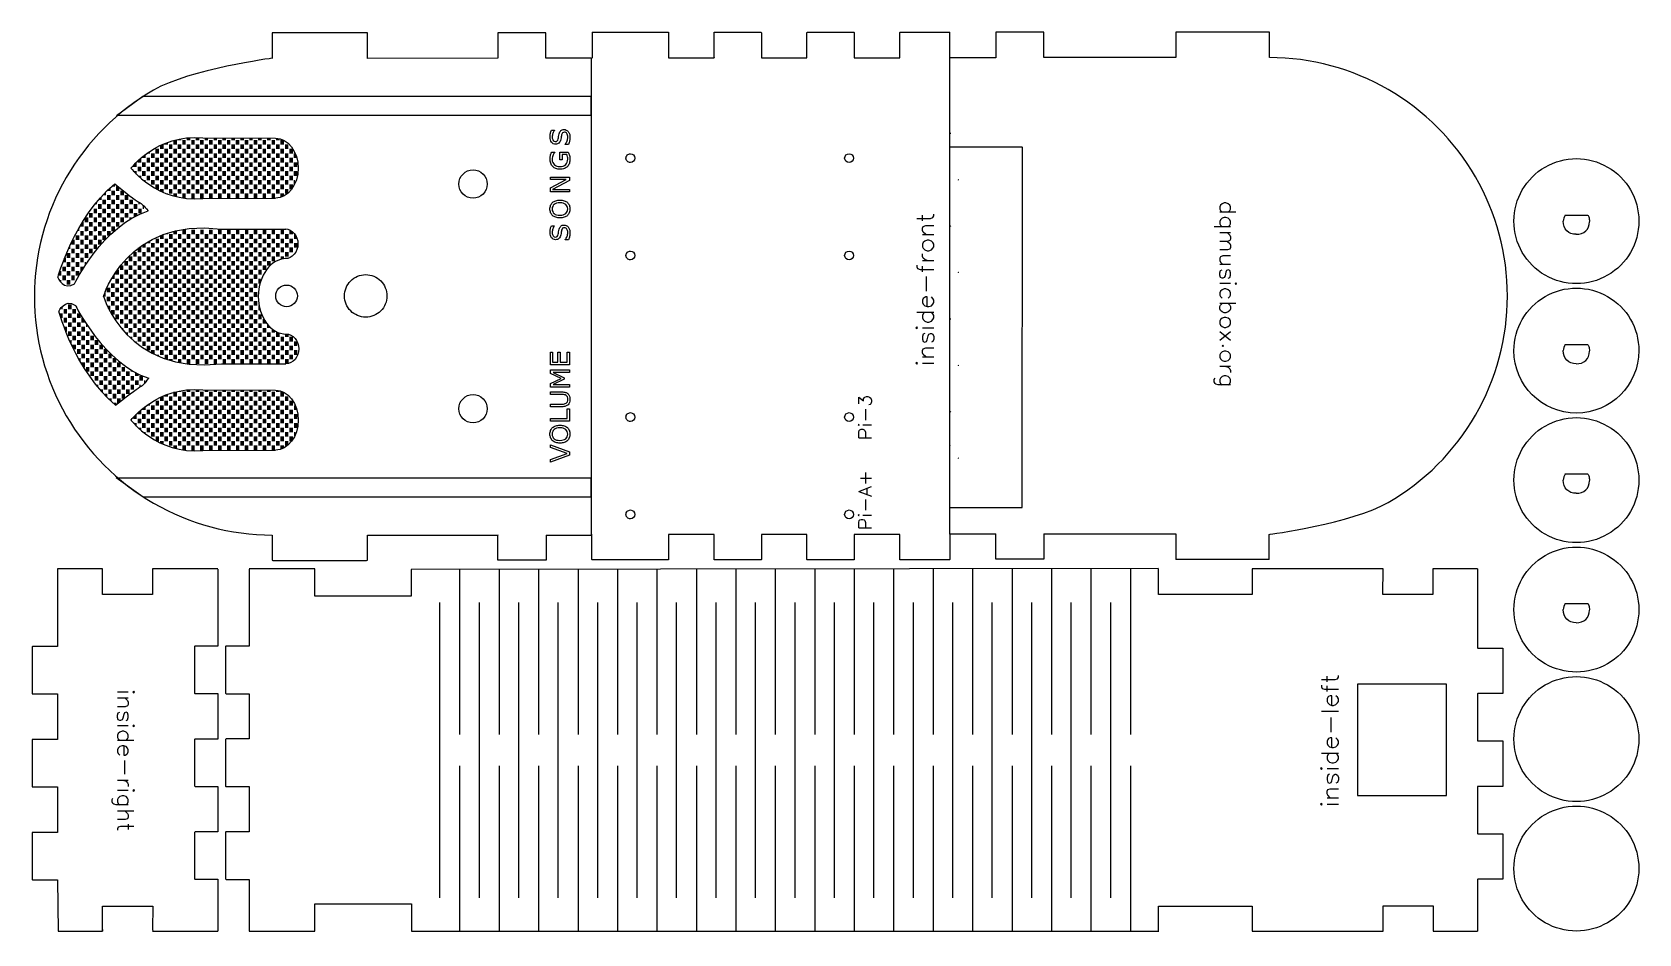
# Model space of a CAD drawing. Extents: x 5 to 365, y 4 to 206.
import ezdxf

# ---------------------------------------------------------------- set-up
doc = ezdxf.new("R2010")
doc.units = 0
doc.layers.add('Your_Design', color=7, linetype='CONTINUOUS')

msp = doc.modelspace()

# ---------------------------------------------------------------- linework, layer by layer
at = {"layer": 'Your_Design', "color": 5}
for points in [[(109.3279, 200.496485), (80.111001, 200.399985), (80.111001, 206.200015), (80.111001, 206.200015), (58.806902, 206.200015), (58.806902, 206.200015), (58.806902, 200.500865)], [(120.129956, 206.177015), (109.327957, 206.177015), (109.327957, 206.177015), (109.327957, 200.496485), (109.327957, 200.505975)], [(120.129956, 200.505968), (120.129956, 206.177015), (109.429956, 206.177015)], [(130.492994, 206.302014), (130.492641, 200.50119), (130.492641, 200.50119)], [(130.492994, 206.302014), (147.593745, 206.302014), (147.593745, 200.587903), (147.596567, 200.602473)], [(157.789058, 200.613998), (157.794985, 206.302014), (157.794995, 206.302014), (168.289065, 206.302014)], [(168.390665, 206.200015), (168.390665, 200.602014), (168.390665, 200.602014), (178.585943, 200.602014), (178.585943, 200.602014), (178.585943, 206.200015)], [(178.687543, 206.302014), (189.08595, 206.302014)], [(189.18755, 206.200015), (189.187903, 200.602014), (189.187903, 200.602014)], [(189.187903, 200.601838), (199.382994, 200.602014), (199.382994, 200.602014), (199.382863, 206.200234)], [(199.484357, 206.302014), (210.586168, 206.302014)], [(210.591001, 113.704261), (210.591001, 206.300384), (210.585992, 206.302148)], [(231.703993, 200.630966), (231.704152, 206.302014), (220.902131, 206.302014), (220.902131, 200.621484), (220.901994, 200.60201)], [(261.238714, 206.228023), (261.238014, 200.631024), (261.238014, 200.631024), (231.704014, 200.631024)], [(282.140413, 206.330023), (261.339614, 206.330023)], [(282.242713, 200.637814), (282.241913, 206.228023)], [(130.2049, 200.500865), (120.1299, 200.505865)], [(130.3148, 93.723126), (130.3048, 200.399555)], [(147.587942, 200.601989), (157.786268, 200.602331)], [(220.902015, 200.602024), (210.586015, 200.602024)], [(282.231713, 200.630734), (282.241713, 200.628734)], [(210.751162, 180.630953), (226.751152, 180.630953)], [(226.846114, 180.630954), (226.764114, 99.833956), (226.846114, 99.833956)], [(348.406767, 165.373257), (353.467797, 165.373546)], [(348.407394, 136.372723), (353.468425, 136.373012)], [(210.591993, 93.914969), (210.591989, 113.704264), (210.67401, 113.934998)], [(348.407342, 107.372767), (353.468372, 107.373056)], [(210.669142, 99.833949), (226.669166, 99.833949)], [(58.806902, 93.706303), (58.807002, 88.107017)], [(58.810102, 93.704238), (58.810102, 93.707338)], [(80.111001, 88.107017), (80.111001, 93.704017), (80.111001, 93.704017), (100.510101, 93.704197), (109.3366, 93.704219)], [(120.13868, 93.704196), (120.13868, 88.049017), (109.336681, 88.049017), (109.336681, 93.729402), (109.336681, 93.704214)], [(120.1386, 93.704201), (130.2793, 93.704238)], [(130.396005, 88.216017), (130.396005, 93.914965)], [(157.794914, 88.216017), (157.794995, 93.813016), (157.794995, 93.813016), (147.599993, 93.813016), (147.59964, 93.813016)], [(147.599993, 93.813016), (147.59964, 88.216017)], [(178.591799, 88.216017), (178.591993, 93.813016), (178.591993, 93.813016), (168.396994, 93.813016), (168.396641, 93.813016)], [(168.396994, 93.813016), (168.396994, 88.215798)], [(199.388719, 88.216017), (199.388991, 93.813016), (199.388991, 93.813016), (189.192994, 93.813016), (189.192994, 93.813016), (189.193346, 88.216017)], [(210.592015, 93.964026), (220.902015, 93.964026)], [(210.592024, 93.914965), (210.592024, 88.216017)], [(220.901994, 88.264016), (220.901994, 93.944433), (220.901994, 93.935014)], [(231.704152, 93.93495), (231.704152, 88.264016), (220.902131, 88.264016)], [(231.704152, 93.93495), (261.238993, 93.935017)], [(261.239014, 93.934956), (261.239114, 88.236026)], [(282.139913, 88.236026), (282.139913, 93.834266), (282.139913, 93.834266)], [(58.908502, 88.005017), (79.709301, 88.005017)], [(147.498107, 88.114018), (133.697299, 88.114018), (130.498028, 88.114018)], [(168.294921, 88.114018), (157.896514, 88.114018)], [(189.091806, 88.114018), (178.693399, 88.114018)], [(210.490001, 88.114018), (199.490214, 88.114018)], [(282.140311, 88.236026), (261.339451, 88.236026), (261.238711, 88.236026)], [(10.708993, 86.100991), (10.709264, 82.417179)], [(20.759318, 86.101015), (10.708996, 86.101015)], [(31.949415, 86.101026), (31.949415, 80.402324), (31.949415, 80.402324), (31.949415, 80.402324), (20.759413, 80.402324), (20.759413, 86.101026), (20.759413, 86.101026)], [(46.602999, 86.101015), (31.949252, 86.101015)], [(46.602999, 86.076191), (46.60302, 82.517827)], [(68.356614, 79.978017), (68.356392, 86.101015), (53.602618, 86.101015)], [(53.602622, 86.076156), (53.602643, 82.517792)], [(89.898615, 86.004015), (89.898615, 79.978017), (89.898615, 79.978017), (68.356614, 79.978017), (68.356392, 79.978017)], [(257.340612, 86.225017), (90.000614, 85.979018)], [(100.793568, 86.102017), (100.793568, 49.016105)], [(109.633403, 86.102017), (109.633403, 49.016105)], [(118.473273, 86.102017), (118.473273, 49.016105)], [(127.313108, 86.102017), (127.313108, 49.016105)], [(136.152943, 86.102017), (136.152943, 49.016105)], [(144.992813, 86.102017), (144.992813, 49.016105)], [(153.832648, 86.102017), (153.832648, 49.016105)], [(162.672483, 86.102017), (162.672483, 49.016105)], [(171.512318, 86.102017), (171.512318, 49.016105)], [(180.352153, 86.102017), (180.352153, 49.016105)], [(189.192023, 86.102017), (189.192023, 49.016105)], [(198.031858, 86.102017), (198.031858, 49.016105)], [(206.871693, 86.102017), (206.871693, 49.016105)], [(215.711528, 86.102017), (215.711528, 49.016105)], [(224.551399, 86.102017), (224.551399, 49.016105)], [(233.391223, 86.102017), (233.391223, 49.016105)], [(242.231072, 86.102017), (242.231072, 49.016105)], [(251.070914, 86.102017), (251.070914, 49.016105)], [(257.340619, 86.106021), (257.340629, 86.102141)], [(278.344115, 86.106021), (278.344115, 80.404779), (278.344115, 80.404991), (257.351812, 80.404991)], [(307.669882, 86.106021), (278.344115, 86.10588)], [(318.851121, 86.106023), (318.850768, 80.40263), (318.850768, 80.40263), (318.850701, 80.40263), (307.66095, 80.40263), (307.669875, 86.106023)], [(328.845605, 86.106021), (318.851118, 86.106021)], [(328.845608, 86.106032), (328.845753, 68.489844)], [(10.709264, 82.409347), (10.709264, 68.7076)], [(46.60302, 82.509996), (46.60302, 68.808248)], [(53.602643, 82.50996), (53.602643, 68.838022)], [(96.37171, 12.426315), (96.37171, 78.586386)], [(105.211545, 12.426315), (105.211545, 78.586386)], [(114.05138, 12.426315), (114.05138, 78.586386)], [(122.891215, 12.426315), (122.891215, 78.586386)], [(131.731085, 12.426315), (131.731085, 78.586386)], [(140.57092, 12.426315), (140.57092, 78.586386)], [(149.410755, 12.426315), (149.410755, 78.586386)], [(158.25059, 12.426315), (158.25059, 78.586386)], [(167.094341, 12.426315), (167.094341, 78.586386)], [(175.934211, 12.426315), (175.934211, 78.586386)], [(184.774046, 12.426315), (184.774046, 78.586386)], [(193.613881, 12.426315), (193.613881, 78.586386)], [(202.453716, 12.426315), (202.453716, 78.586386)], [(211.293587, 12.426315), (211.293587, 78.586386)], [(220.133422, 12.426315), (220.133422, 78.586386)], [(228.973257, 12.426315), (228.973257, 78.586386)], [(237.813102, 12.426315), (237.813102, 78.586386)], [(246.652944, 12.426315), (246.652944, 78.586386)], [(348.407099, 78.372811), (353.46811, 78.3731)], [(5.009995, 68.608011), (5.009995, 58.209991)], [(10.708566, 68.709963), (5.111993, 68.709999)], [(41.40375, 68.709047), (41.40375, 58.310463)], [(46.602322, 68.810612), (41.505251, 68.810612)], [(48.342998, 68.749017), (48.342998, 58.27)], [(53.601944, 68.841021), (48.464999, 68.841021)], [(328.947311, 68.38835), (334.045609, 68.388029), (334.54461, 68.388029)], [(334.545608, 68.388029), (334.545608, 58.19303), (334.545608, 58.19303), (328.947311, 58.193037)], [(5.111993, 58.108003), (10.709264, 58.108003), (10.709264, 58.108003), (10.709264, 47.913008), (5.104994, 47.913008)], [(41.505251, 58.208898), (46.60302, 58.208652), (46.60302, 58.208652), (46.60302, 48.013656), (41.505251, 48.013444)], [(48.445, 58.169035), (53.602643, 58.169035), (53.602643, 58.169035), (53.602643, 48.04403), (48.454998, 48.04403)], [(328.845753, 58.091437), (328.845753, 47.69303)], [(5.009995, 47.810984), (5.009995, 37.413001)], [(41.40375, 47.91188), (41.40375, 37.513296)], [(48.342998, 47.942007), (48.342998, 37.483028)], [(328.947311, 47.59143), (334.044607, 47.591077), (334.54461, 47.591031), (334.54461, 37.396032), (334.54461, 37.396032), (328.947311, 37.396152)], [(100.793568, 41.996603), (100.793568, 5.005035)], [(109.633403, 41.996603), (109.633403, 5.005035)], [(118.473273, 41.996603), (118.473273, 5.005035)], [(127.313108, 41.996603), (127.313108, 5.005035)], [(136.152943, 41.996603), (136.152943, 5.005035)], [(144.992813, 41.996603), (144.992813, 5.005035)], [(153.832648, 41.996603), (153.832648, 5.005035)], [(162.672483, 41.996603), (162.672483, 5.005035)], [(171.512318, 41.996603), (171.512318, 5.005035)], [(180.352153, 41.996603), (180.352153, 5.005035)], [(189.192023, 41.996603), (189.192023, 5.005035)], [(198.031858, 41.996603), (198.031858, 5.005035)], [(206.871693, 41.996603), (206.871693, 5.005035)], [(215.711528, 41.996603), (215.711528, 5.005035)], [(224.551399, 41.996603), (224.551399, 5.005035)], [(233.391223, 41.996603), (233.391223, 5.005035)], [(242.231072, 41.996603), (242.231072, 5.005035)], [(251.070914, 41.996603), (251.070914, 5.005035)], [(5.111993, 37.311012), (10.709264, 37.310977), (10.709264, 37.310977), (10.709264, 27.115982), (5.111993, 27.115982)], [(41.505251, 37.411731), (46.60302, 37.411625), (46.60302, 37.411625), (46.60302, 27.21663), (41.505251, 27.21663)], [(48.454998, 37.382027), (53.602643, 37.382027), (53.602643, 37.382027), (53.602643, 27.247004), (48.454998, 27.247004)], [(328.845753, 37.294552), (328.845753, 26.896145)], [(5.009995, 27.013994), (5.009995, 16.614987)], [(41.40375, 27.114712), (41.40375, 16.716129)], [(48.342998, 27.145016), (48.342998, 16.686002)], [(328.947311, 26.794545), (334.54461, 26.794897), (334.54461, 26.794897), (334.54461, 16.599031), (334.54461, 16.599031), (328.947311, 16.599228)], [(5.111993, 16.513986), (10.709264, 16.513986), (10.709264, 16.513986), (10.811267, 5.004999)], [(41.505251, 16.614564), (46.60302, 16.614635), (46.60302, 16.614635), (46.602999, 5.005035)], [(48.454998, 16.585001), (53.602643, 16.585001), (53.602643, 16.585001), (53.602622, 5.005)], [(328.845753, 16.497734), (328.840603, 5.005031)], [(68.356392, 5.005035), (68.356614, 11.101035), (68.356614, 11.101035)], [(68.356695, 11.100929), (89.992616, 11.101035), (89.992616, 11.101035)], [(89.992888, 11.101035), (89.992888, 5.005035)], [(20.787413, 5.382359), (20.787413, 5.005017), (20.787413, 10.58236), (32.015412, 10.58236), (32.015412, 10.58236), (31.997421, 5.382359), (32.015412, 5.005017)], [(257.340118, 10.602419), (278.344115, 10.602419), (278.344115, 5.005017), (278.344115, 5.005017), (307.703686, 5.005017), (307.703675, 10.664106), (307.703675, 10.664106), (318.914607, 10.664017), (318.914607, 10.664017), (318.914254, 5.005017), (318.914265, 5.005017)], [(257.340118, 5.005017), (257.340118, 10.602218)], [(10.811267, 5.005035), (20.787293, 5.005035)], [(31.99723, 5.005035), (46.602999, 5.005035)], [(53.602618, 5.005035), (68.355898, 5.005035)], [(90.000614, 5.005035), (173.723282, 5.005035)], [(173.723282, 5.005035), (257.445912, 5.005035)], [(318.914607, 5.005017), (328.840606, 5.005017)]]:
    msp.add_lwpolyline(points, dxfattribs=at)
for points in [[(58.908502, 200.501115)], [(139.048056, 177.117879)], [(188.048043, 177.117879)], [(103.783017, 175.473889)], [(364.994997, 164.000049)], [(139.048056, 155.317892)], [(188.048043, 155.317892)], [(79.737677, 152.014697)], [(62.01156, 149.68019)], [(364.995007, 135.000047)], [(103.783014, 125.156397)], [(139.048056, 119.117883)], [(188.048043, 119.117883)], [(364.99499, 106.000053)], [(139.048056, 97.317899)], [(188.048043, 97.317899)], [(282.140413, 93.833856)], [(312.750366, 92.866792)], [(210.490001, 88.614186)], [(40.514387, 85.601401)], [(47.513998, 85.601337)], [(257.340118, 85.603807)], [(278.344115, 85.502806)], [(364.99499, 77.000051)], [(301.941322, 60.336557), (301.941322, 35.347028), (321.930899, 35.347028), (321.930899, 60.337016)], [(364.99502, 48.000049)], [(364.99502, 19.000011)], [(173.723282, 5.402862)], [(257.340118, 5.403219)], [(328.947311, 5.395927)]]:
    msp.add_lwpolyline(points, close=True, dxfattribs=at)
at = {"layer": 'Your_Design', "color": 1}
for points in [[(23.92189, 187.67019), (29.841942, 191.996191), (130.200107, 191.996191), (130.200107, 187.67019)], [(124.193433, 184.52181)], [(125.423769, 173.828969), (125.423769, 173.119725), (121.567751, 171.075944), (125.423769, 171.075944), (125.423769, 170.540392), (121.113251, 170.540392), (121.113251, 171.429118), (124.633459, 173.293417), (121.113251, 173.293417), (121.113251, 173.828969)], [(121.60828, 168.178586)], [(123.269957, 168.126479)], [(124.193433, 163.136127)], [(204.479795, 158.277516), (204.661174, 157.914758), (205.023932, 157.551997), (205.56807, 157.370617), (205.930828, 157.370617), (206.474965, 157.551997), (206.837724, 157.914758), (207.019103, 158.277516), (207.019103, 158.821654), (206.837724, 159.184412), (206.474965, 159.547173), (205.930828, 159.728552), (205.56807, 159.728552), (205.023932, 159.547173), (204.661174, 159.184412), (204.479795, 158.821654)], [(274.691949, 150.192507), (274.519967, 150.020526), (274.691949, 149.848545), (274.86393, 150.020526)], [(273.48808, 141.593442), (273.316098, 141.937405), (272.972136, 142.281367), (272.456192, 142.453348), (272.112229, 142.453348), (271.596285, 142.281367), (271.252323, 141.937405), (271.080341, 141.593442), (271.080341, 141.077498), (271.252323, 140.733535), (271.596285, 140.389573), (272.112229, 140.217591), (272.456192, 140.217591), (272.972136, 140.389573), (273.316098, 140.733535), (273.48808, 141.077498)], [(203.21014, 139.958186), (203.391519, 140.139565), (203.21014, 140.320944), (203.028761, 140.139565)], [(125.423769, 134.692389), (125.423769, 131.852483), (121.113251, 131.852483), (121.113251, 134.692389), (121.622755, 134.692389), (121.622755, 132.425675), (122.803877, 132.425675), (122.803877, 134.692389), (123.313381, 134.692389), (123.313381, 132.425675), (124.914265, 132.425675), (124.914265, 134.692389)], [(273.48808, 134.026264), (273.316098, 134.370227), (272.972136, 134.71419), (272.456192, 134.886171), (272.112229, 134.886171), (271.596285, 134.71419), (271.252323, 134.370227), (271.080341, 134.026264), (271.080341, 133.51032), (271.252323, 133.166358), (271.596285, 132.822395), (272.112229, 132.650414), (272.456192, 132.650414), (272.972136, 132.822395), (273.316098, 133.166358), (273.48808, 133.51032)], [(271.940248, 136.09004), (271.768266, 136.262021), (271.596285, 136.09004), (271.768266, 135.918059)], [(125.423769, 130.688731), (125.423769, 130.115538), (121.709602, 130.115538), (124.236857, 128.917046), (124.236857, 128.575448), (121.709602, 127.38564), (125.423769, 127.38564), (125.423769, 126.850082), (121.113251, 126.850082), (121.113251, 127.631708), (123.51313, 128.780987), (121.113251, 129.892631), (121.113251, 130.688731)], [(203.21014, 131.977488), (203.391519, 132.158867), (203.21014, 132.340246), (203.028761, 132.158867)], [(125.423769, 121.934528), (125.423769, 119.207524), (121.113251, 119.207524), (121.113251, 119.780717), (124.914265, 119.780717), (124.914265, 121.934528)], [(121.608281, 117.75428)], [(123.269957, 117.702172)], [(190.190967, 118.21224), (190.326751, 118.348028), (190.190967, 118.483815), (190.055148, 118.348028)], [(121.113251, 113.886683), (125.423769, 112.317644), (125.423769, 111.553388), (121.113251, 109.984347), (121.113251, 110.598067), (124.905581, 111.94999), (121.113251, 113.301912)], [(29.877576, 102.209187), (23.825232, 106.535418), (130.205152, 106.535418), (130.205152, 102.209187)], [(190.191073, 98.023336), (190.327034, 98.159303), (190.191073, 98.295271), (190.055112, 98.159303)], [(27.756973, 58.699873), (27.584992, 58.527892), (27.756973, 58.355911), (27.928954, 58.527892)], [(27.756973, 51.132696), (27.584992, 50.960714), (27.756973, 50.788733), (27.928954, 50.960714)], [(293.858277, 41.214692), (294.039656, 41.396071), (293.858277, 41.57745), (293.676898, 41.396071)], [(27.756973, 36.686266), (27.584992, 36.514285), (27.756973, 36.342303), (27.928954, 36.514285)], [(293.858277, 33.234008), (294.039656, 33.415387), (293.858277, 33.596766), (293.676898, 33.415387)]]:
    msp.add_lwpolyline(points, close=True, dxfattribs=at)
for points in [[(121.336159, 184.348117), (122.013567, 184.348117), (122.013567, 184.307589)], [(33.827911, 180.173009), (33.827911, 181.013513)], [(34.07791, 180.173009), (34.07791, 181.140467)], [(34.32791, 180.173009), (34.32791, 181.167193)], [(34.827912, 181.171194), (34.827912, 181.417055)], [(35.077912, 181.171194), (35.077912, 181.51155)], [(35.327911, 181.172196), (35.327911, 181.624944)], [(35.827906, 180.173009), (35.827906, 181.167193)], [(36.077906, 180.173009), (36.077906, 181.167193)], [(36.327905, 180.173009), (36.327905, 181.167193)], [(36.827908, 181.171194), (36.827908, 182.173009)], [(37.077908, 181.171194), (37.077908, 182.173009)], [(37.327907, 181.172196), (37.327907, 182.173009)], [(37.827906, 182.173009), (37.827906, 182.332013)], [(37.827906, 180.173009), (37.827906, 181.167193)], [(38.077906, 182.173009), (38.077906, 182.37926)], [(38.077906, 180.173009), (38.077906, 181.167193)], [(38.327905, 182.173009), (38.327905, 182.426508)], [(38.327905, 180.173009), (38.327905, 181.167193)], [(38.827908, 181.171194), (38.827908, 182.173009)], [(39.077907, 181.171194), (39.077907, 182.173009)], [(39.327907, 181.172196), (39.327907, 182.173009)], [(39.827909, 182.173009), (39.827909, 182.653294)], [(39.827909, 180.173009), (39.827909, 181.167193)], [(40.077909, 182.173009), (40.077909, 182.653294)], [(40.077909, 180.173009), (40.077909, 181.167193)], [(40.327908, 182.173009), (40.327908, 182.691091)], [(40.327908, 180.173009), (40.327908, 181.167193)], [(40.827911, 181.171194), (40.827911, 182.173009)], [(41.07791, 181.171194), (41.07791, 182.173009)], [(41.32791, 181.172196), (41.32791, 182.173009)], [(41.827909, 182.173009), (41.827909, 182.700538)], [(41.827909, 180.173009), (41.827909, 181.167193)], [(42.077908, 182.173009), (42.077908, 182.709989)], [(42.077908, 180.173009), (42.077908, 181.167193)], [(42.327908, 182.173009), (42.327908, 182.700538)], [(42.327908, 180.173009), (42.327908, 181.167193)], [(42.82791, 181.171194), (42.82791, 182.173009)], [(43.07791, 181.171194), (43.07791, 182.173009)], [(43.265125, 182.636318), (59.510674, 182.577428)], [(43.327909, 181.172196), (43.327909, 182.173009)], [(43.827908, 182.173009), (43.827908, 182.624942)], [(43.827908, 180.173009), (43.827908, 181.167193)], [(44.077908, 182.173009), (44.077908, 182.634389)], [(44.077908, 180.173009), (44.077908, 181.167193)], [(44.327907, 182.173009), (44.327907, 182.624942)], [(44.327907, 180.173009), (44.327907, 181.167193)], [(44.82791, 181.171194), (44.82791, 182.173009)], [(45.077909, 181.171194), (45.077909, 182.173009)], [(45.327909, 181.172196), (45.327909, 182.173009)], [(45.827908, 182.173009), (45.827908, 182.634389)], [(45.827908, 180.173009), (45.827908, 181.167193)], [(46.077907, 182.173009), (46.077907, 182.634389)], [(46.077907, 180.173009), (46.077907, 181.167193)], [(46.327907, 182.173009), (46.327907, 182.624942)], [(46.327907, 180.173009), (46.327907, 181.167193)], [(46.827909, 181.171194), (46.827909, 182.173009)], [(47.077909, 181.171194), (47.077909, 182.173009)], [(47.327908, 181.172196), (47.327908, 182.173009)], [(47.827911, 182.173009), (47.827911, 182.606043)], [(47.827911, 180.173009), (47.827911, 181.167193)], [(48.07791, 182.173009), (48.07791, 182.624942)], [(48.07791, 180.173009), (48.07791, 181.167193)], [(48.32791, 182.173009), (48.32791, 182.624942)], [(48.32791, 180.173009), (48.32791, 181.167193)], [(48.827912, 181.171194), (48.827912, 182.173009)], [(49.077912, 181.171194), (49.077912, 182.173009)], [(49.327911, 181.172196), (49.327911, 182.173009)], [(49.82791, 182.173009), (49.82791, 182.606043)], [(49.82791, 180.173009), (49.82791, 181.167193)], [(50.07791, 182.173009), (50.07791, 182.606043)], [(50.07791, 180.173009), (50.07791, 181.167193)], [(50.327909, 182.173009), (50.327909, 182.615491)], [(50.327909, 180.173009), (50.327909, 181.167193)], [(50.827915, 181.171194), (50.827915, 182.173009)], [(51.077915, 181.171194), (51.077915, 182.173009)], [(51.327914, 181.172196), (51.327914, 182.173009)], [(51.827906, 182.173009), (51.827906, 182.598381)], [(51.827906, 180.173009), (51.827906, 181.167193)], [(52.077906, 182.173009), (52.077906, 182.598381)], [(52.077906, 180.173009), (52.077906, 181.167193)], [(52.327905, 182.173009), (52.327905, 182.598381)], [(52.327905, 180.173009), (52.327905, 181.167193)], [(52.827911, 181.171194), (52.827911, 182.173009)], [(53.077911, 181.171194), (53.077911, 182.173009)], [(53.32791, 181.172196), (53.32791, 182.173009)], [(53.827909, 182.173009), (53.827909, 182.571655)], [(53.827909, 180.173009), (53.827909, 181.167193)], [(54.077909, 182.173009), (54.077909, 182.585018)], [(54.077909, 180.173009), (54.077909, 181.167193)], [(54.327908, 182.173009), (54.327908, 182.571655)], [(54.327908, 180.173009), (54.327908, 181.167193)], [(54.827907, 181.171194), (54.827907, 182.173009)], [(55.077907, 181.171194), (55.077907, 182.173009)], [(55.327906, 181.172196), (55.327906, 182.173009)], [(55.827916, 182.173009), (55.827916, 182.571655)], [(55.827916, 180.173009), (55.827916, 181.167193)], [(56.077915, 182.173009), (56.077915, 182.598381)], [(56.077915, 180.173009), (56.077915, 181.167193)], [(56.327915, 182.173009), (56.327915, 182.598381)], [(56.327915, 180.173009), (56.327915, 181.167193)], [(56.827914, 181.171194), (56.827914, 182.173009)], [(57.077913, 181.171194), (57.077913, 182.173009)], [(57.327913, 181.172196), (57.327913, 182.173009)], [(57.827912, 182.173009), (57.827912, 182.585018)], [(57.827912, 180.173009), (57.827912, 181.167193)], [(58.077911, 182.173009), (58.077911, 182.571655)], [(58.077911, 180.173009), (58.077911, 181.167193)], [(58.327911, 182.173009), (58.327911, 182.571655)], [(58.327911, 180.173009), (58.327911, 181.167193)], [(58.82791, 181.171194), (58.82791, 182.173009)], [(59.077909, 181.171194), (59.077909, 182.173009)], [(59.327909, 181.172196), (59.327909, 182.173009)], [(59.820489, 182.173012), (59.820489, 182.571655)], [(59.820489, 180.173013), (59.820489, 181.167193)], [(60.070488, 182.173012), (60.070488, 182.544928)], [(60.070488, 180.173013), (60.070488, 181.167193)], [(60.320488, 182.173012), (60.320488, 182.478108)], [(60.320488, 180.173013), (60.320488, 181.167193)], [(60.820487, 181.171194), (60.820487, 182.173012)], [(61.070486, 181.171194), (61.070486, 182.173012)], [(61.320486, 181.172199), (61.320486, 182.092833)], [(61.820485, 180.173013), (61.820485, 181.167193)], [(62.070484, 180.173013), (62.070484, 181.167193)], [(62.320484, 180.173013), (62.320484, 181.167193)], [(125.157439, 181.198495), (124.4395, 181.198495), (124.4395, 181.239023)], [(27.827909, 176.173007), (27.827909, 176.625973)], [(28.077908, 176.173007), (28.077908, 176.899926)], [(28.327908, 176.173007), (28.327908, 177.167194)], [(28.82791, 177.171195), (28.82791, 177.631788)], [(29.07791, 177.171195), (29.07791, 177.879012)], [(29.327909, 177.172197), (29.327909, 178.079467)], [(29.827908, 178.17301), (29.827908, 178.498151)], [(29.827908, 176.173007), (29.827908, 177.167194)], [(30.077908, 178.17301), (30.077908, 178.705284)], [(30.077908, 176.173007), (30.077908, 177.167194)], [(30.327907, 178.17301), (30.327907, 178.892373)], [(30.327907, 176.173007), (30.327907, 177.167194)], [(30.82791, 179.173008), (30.82791, 179.264292)], [(30.82791, 177.171195), (30.82791, 178.17301)], [(31.077909, 179.173008), (31.077909, 179.424655)], [(31.077909, 177.171195), (31.077909, 178.17301)], [(31.327909, 179.173008), (31.327909, 179.618421)], [(31.327909, 177.172197), (31.327909, 178.17301)], [(31.827911, 176.173007), (31.827911, 177.167194)], [(32.077907, 176.173007), (32.077907, 177.167194)], [(32.327907, 176.173007), (32.327907, 177.167194)], [(32.827913, 177.171195), (32.827913, 178.17301)], [(33.077912, 177.171195), (33.077912, 178.17301)], [(33.327912, 177.172197), (33.327912, 178.17301)], [(33.827911, 176.173007), (33.827911, 177.167194)], [(34.07791, 176.173007), (34.07791, 177.167194)], [(34.32791, 176.173007), (34.32791, 177.167194)], [(34.827912, 177.171195), (34.827912, 178.17301)], [(35.077912, 177.171195), (35.077912, 178.17301)], [(35.327911, 177.172197), (35.327911, 178.17301)], [(35.827906, 176.173007), (35.827906, 177.167194)], [(36.077906, 176.173007), (36.077906, 177.167194)], [(36.327905, 176.173007), (36.327905, 177.167194)], [(36.827908, 177.171195), (36.827908, 178.17301)], [(37.077908, 177.171195), (37.077908, 178.17301)], [(37.327907, 177.172197), (37.327907, 178.17301)], [(37.827906, 176.173007), (37.827906, 177.167194)], [(38.077906, 176.173007), (38.077906, 177.167194)], [(38.327905, 176.173007), (38.327905, 177.167194)], [(38.827908, 177.171195), (38.827908, 178.17301)], [(39.077907, 177.171195), (39.077907, 178.17301)], [(39.327907, 177.172197), (39.327907, 178.17301)], [(39.827909, 176.173007), (39.827909, 177.167194)], [(40.077909, 176.173007), (40.077909, 177.167194)], [(40.327908, 176.173007), (40.327908, 177.167194)], [(40.827911, 177.171195), (40.827911, 178.17301)], [(41.07791, 177.171195), (41.07791, 178.17301)], [(41.32791, 177.172197), (41.32791, 178.17301)], [(41.827909, 176.173007), (41.827909, 177.167194)], [(42.077908, 176.173007), (42.077908, 177.167194)], [(42.327908, 176.173007), (42.327908, 177.167194)], [(42.82791, 177.171195), (42.82791, 178.17301)], [(43.07791, 177.171195), (43.07791, 178.17301)], [(43.327909, 177.172197), (43.327909, 178.17301)], [(43.827908, 176.173007), (43.827908, 177.167194)], [(44.077908, 176.173007), (44.077908, 177.167194)], [(44.327907, 176.173007), (44.327907, 177.167194)], [(44.82791, 177.171195), (44.82791, 178.17301)], [(45.077909, 177.171195), (45.077909, 178.17301)], [(45.327909, 177.172197), (45.327909, 178.17301)], [(45.827908, 176.173007), (45.827908, 177.167194)], [(46.077907, 176.173007), (46.077907, 177.167194)], [(46.327907, 176.173007), (46.327907, 177.167194)], [(46.827909, 177.171195), (46.827909, 178.17301)], [(47.077909, 177.171195), (47.077909, 178.17301)], [(47.327908, 177.172197), (47.327908, 178.17301)], [(47.827911, 176.173007), (47.827911, 177.167194)], [(48.07791, 176.173007), (48.07791, 177.167194)], [(48.32791, 176.173007), (48.32791, 177.167194)], [(48.827912, 177.171195), (48.827912, 178.17301)], [(49.077912, 177.171195), (49.077912, 178.17301)], [(49.327911, 177.172197), (49.327911, 178.17301)], [(49.82791, 176.173007), (49.82791, 177.167194)], [(50.07791, 176.173007), (50.07791, 177.167194)], [(50.327909, 176.173007), (50.327909, 177.167194)], [(50.827915, 177.171195), (50.827915, 178.17301)], [(51.077915, 177.171195), (51.077915, 178.17301)], [(51.327914, 177.172197), (51.327914, 178.17301)], [(51.827906, 176.173007), (51.827906, 177.167194)], [(52.077906, 176.173007), (52.077906, 177.167194)], [(52.327905, 176.173007), (52.327905, 177.167194)], [(52.827911, 177.171195), (52.827911, 178.17301)], [(53.077911, 177.171195), (53.077911, 178.17301)], [(53.32791, 177.172197), (53.32791, 178.17301)], [(53.827909, 176.173007), (53.827909, 177.167194)], [(54.077909, 176.173007), (54.077909, 177.167194)], [(54.327908, 176.173007), (54.327908, 177.167194)], [(54.827907, 177.171195), (54.827907, 178.17301)], [(55.077907, 177.171195), (55.077907, 178.17301)], [(55.327906, 177.172197), (55.327906, 178.17301)], [(55.827916, 176.173007), (55.827916, 177.167194)], [(56.077915, 176.173007), (56.077915, 177.167194)], [(56.327915, 176.173007), (56.327915, 177.167194)], [(56.827914, 177.171195), (56.827914, 178.17301)], [(57.077913, 177.171195), (57.077913, 178.17301)], [(57.327913, 177.172197), (57.327913, 178.17301)], [(57.827912, 176.173007), (57.827912, 177.167194)], [(58.077911, 176.173007), (58.077911, 177.167194)], [(58.327911, 176.173007), (58.327911, 177.167194)], [(58.82791, 177.171195), (58.82791, 178.17301)], [(59.077909, 177.171195), (59.077909, 178.17301)], [(59.327909, 177.172197), (59.327909, 178.17301)], [(59.820489, 176.173007), (59.820489, 177.167194)], [(60.070488, 176.173007), (60.070488, 177.167194)], [(60.320488, 176.173007), (60.320488, 177.167194)], [(60.820487, 177.171195), (60.820487, 178.17301)], [(61.070486, 177.171195), (61.070486, 178.17301)], [(61.320486, 177.172197), (61.320486, 178.17301)], [(61.820485, 176.173007), (61.820485, 177.167194)], [(62.070484, 176.173007), (62.070484, 177.167194)], [(62.320484, 176.173007), (62.320484, 177.167194)], [(62.820483, 177.171195), (62.820483, 178.17301)], [(63.070482, 177.171195), (63.070482, 178.17301)], [(63.320482, 177.172197), (63.320482, 178.17301)], [(63.820481, 176.173007), (63.820481, 177.167194)], [(64.07048, 178.17301), (64.07048, 178.851729)], [(64.07048, 176.173007), (64.07048, 177.167194)], [(64.32048, 176.173007), (64.32048, 177.167194)], [(121.423006, 179.476457), (122.103309, 179.476457), (122.103309, 179.424349)], [(124.815837, 178.911957), (123.759196, 178.911957), (123.759196, 177.756902), (123.255484, 177.756902), (123.255484, 179.479352), (125.105329, 179.479352)], [(27.827909, 175.048312), (27.827909, 175.173005)], [(28.077908, 174.794407), (28.077908, 175.173005)], [(28.327908, 174.547181), (28.327908, 175.173005)], [(28.82791, 174.066549), (28.82791, 174.173007)], [(29.07791, 173.839367), (29.07791, 174.173007)], [(29.327909, 173.619869), (29.327909, 174.173007)], [(30.077908, 173.009613), (30.077908, 173.167195)], [(30.327907, 172.806117), (30.327907, 173.167195)], [(30.82791, 173.171189), (30.82791, 174.173007)], [(31.077909, 173.171189), (31.077909, 174.173007)], [(31.327909, 173.172194), (31.327909, 174.173007)], [(31.827911, 172.173007), (31.827911, 173.167195)], [(32.077907, 172.173007), (32.077907, 173.167195)], [(32.327907, 172.173007), (32.327907, 173.167195)], [(32.827913, 173.171196), (32.827913, 174.173007)], [(33.077912, 173.171196), (33.077912, 174.173007)], [(33.327912, 173.172194), (33.327912, 174.173007)], [(33.827911, 172.173007), (33.827911, 173.167195)], [(34.07791, 172.173007), (34.07791, 173.167195)], [(34.32791, 172.173007), (34.32791, 173.167195)], [(34.827912, 173.171189), (34.827912, 174.173007)], [(35.077912, 173.171189), (35.077912, 174.173007)], [(35.327911, 173.172194), (35.327911, 174.173007)], [(35.827906, 172.173011), (35.827906, 173.167195)], [(36.077906, 172.173011), (36.077906, 173.167195)], [(36.327905, 172.173011), (36.327905, 173.167195)], [(36.827908, 173.171196), (36.827908, 174.173007)], [(37.077908, 173.171196), (37.077908, 174.173007)], [(37.327907, 173.172194), (37.327907, 174.173007)], [(37.827906, 172.173007), (37.827906, 173.167195)], [(38.077906, 172.173007), (38.077906, 173.167195)], [(38.327905, 172.173007), (38.327905, 173.167195)], [(38.827908, 173.171189), (38.827908, 174.173007)], [(39.077907, 173.171189), (39.077907, 174.173007)], [(39.327907, 173.172194), (39.327907, 174.173007)], [(39.827909, 172.173007), (39.827909, 173.167195)], [(40.077909, 172.173007), (40.077909, 173.167195)], [(40.327908, 172.173007), (40.327908, 173.167195)], [(40.827911, 173.171196), (40.827911, 174.173007)], [(41.07791, 173.171196), (41.07791, 174.173007)], [(41.32791, 173.172194), (41.32791, 174.173007)], [(41.827909, 172.173007), (41.827909, 173.167195)], [(42.077908, 172.173007), (42.077908, 173.167195)], [(42.327908, 172.173007), (42.327908, 173.167195)], [(42.82791, 173.171189), (42.82791, 174.173007)], [(43.07791, 173.171189), (43.07791, 174.173007)], [(43.327909, 173.172194), (43.327909, 174.173007)], [(43.827908, 172.173011), (43.827908, 173.167195)], [(44.077908, 172.173011), (44.077908, 173.167195)], [(44.327907, 172.173011), (44.327907, 173.167195)], [(44.82791, 173.171196), (44.82791, 174.173007)], [(45.077909, 173.171196), (45.077909, 174.173007)], [(45.327909, 173.172194), (45.327909, 174.173007)], [(45.827908, 172.173007), (45.827908, 173.167195)], [(46.077907, 172.173007), (46.077907, 173.167195)], [(46.327907, 172.173007), (46.327907, 173.167195)], [(46.827909, 173.171189), (46.827909, 174.173007)], [(47.077909, 173.171189), (47.077909, 174.173007)], [(47.327908, 173.172194), (47.327908, 174.173007)], [(47.827911, 172.173007), (47.827911, 173.167195)], [(48.07791, 172.173007), (48.07791, 173.167195)], [(48.32791, 172.173007), (48.32791, 173.167195)], [(48.827912, 173.171196), (48.827912, 174.173007)], [(49.077912, 173.171196), (49.077912, 174.173007)], [(49.327911, 173.172194), (49.327911, 174.173007)], [(49.82791, 172.173007), (49.82791, 173.167195)], [(50.07791, 172.173007), (50.07791, 173.167195)], [(50.327909, 172.173007), (50.327909, 173.167195)], [(50.827915, 173.171189), (50.827915, 174.173007)], [(51.077915, 173.171189), (51.077915, 174.173007)], [(51.327914, 173.172194), (51.327914, 174.173007)], [(51.827906, 172.173011), (51.827906, 173.167195)], [(52.077906, 172.173011), (52.077906, 173.167195)], [(52.327905, 172.173011), (52.327905, 173.167195)], [(52.827911, 173.171196), (52.827911, 174.173007)], [(53.077911, 173.171196), (53.077911, 174.173007)], [(53.32791, 173.172194), (53.32791, 174.173007)], [(53.827909, 172.173007), (53.827909, 173.167195)], [(54.077909, 172.173007), (54.077909, 173.167195)], [(54.327908, 172.173007), (54.327908, 173.167195)], [(54.827907, 173.171189), (54.827907, 174.173007)], [(55.077907, 173.171189), (55.077907, 174.173007)], [(55.327906, 173.172194), (55.327906, 174.173007)], [(55.827916, 172.173007), (55.827916, 173.167195)], [(56.077915, 172.173007), (56.077915, 173.167195)], [(56.327915, 172.173007), (56.327915, 173.167195)], [(56.827914, 173.171196), (56.827914, 174.173007)], [(57.077913, 173.171196), (57.077913, 174.173007)], [(57.327913, 173.172194), (57.327913, 174.173007)], [(57.827912, 172.173007), (57.827912, 173.167195)], [(58.077911, 172.173007), (58.077911, 173.167195)], [(58.327911, 172.173007), (58.327911, 173.167195)], [(58.82791, 173.171189), (58.82791, 174.173007)], [(59.077909, 173.171189), (59.077909, 174.173007)], [(59.327909, 173.172194), (59.327909, 174.173007)], [(59.820489, 172.173011), (59.820489, 173.167199)], [(60.070488, 172.173011), (60.070488, 173.167199)], [(60.320488, 172.173011), (60.320488, 173.167199)], [(60.820487, 173.171189), (60.820487, 174.173007)], [(61.070486, 173.171189), (61.070486, 174.173007)], [(61.320486, 173.172194), (61.320486, 174.173007)], [(61.820485, 172.173011), (61.820485, 173.167199)], [(62.070484, 172.173011), (62.070484, 173.167199)], [(62.320484, 172.173011), (62.320484, 173.167199)], [(62.820483, 173.171199), (62.820483, 174.173007)], [(63.070482, 173.171199), (63.070482, 174.173007)], [(63.320482, 173.172194), (63.320482, 174.173007)], [(63.820481, 172.352547), (63.820481, 173.167199)], [(20.456116, 168.795524), (20.456116, 169.375444)], [(21.206118, 169.793712), (21.206118, 170.194171)], [(21.456118, 169.794714), (21.456118, 170.474802)], [(21.95612, 168.795524), (21.95612, 169.789711)], [(22.20612, 170.795527), (22.20612, 171.167446)], [(22.20612, 168.795524), (22.20612, 169.789711)], [(22.456119, 170.795527), (22.456119, 171.448074)], [(22.456119, 168.795524), (22.456119, 169.789711)], [(22.956122, 169.793712), (22.956122, 170.795527)], [(23.206121, 171.795525), (23.206121, 172.060531)], [(23.206121, 169.793712), (23.206121, 170.795527)], [(23.456121, 171.795525), (23.456121, 172.314436)], [(23.456121, 169.794714), (23.456121, 170.795527)], [(23.95612, 168.795524), (23.95612, 169.789711)], [(24.206119, 168.795524), (24.206119, 169.789711)], [(24.456119, 170.795527), (24.456119, 171.554987)], [(24.456119, 168.795524), (24.456119, 169.789711)], [(24.956121, 169.793712), (24.956121, 170.795527)], [(25.206121, 169.793712), (25.206121, 170.795527)], [(25.45612, 169.794714), (25.45612, 170.795527)], [(25.956119, 168.79552), (25.956119, 169.789711)], [(26.206119, 168.79552), (26.206119, 169.789711)], [(26.456118, 168.79552), (26.456118, 169.789711)], [(32.827913, 171.220257), (32.827913, 172.173007)], [(33.827911, 170.702171), (33.827911, 171.173009)], [(34.07791, 170.598232), (34.07791, 171.173002)], [(34.32791, 170.475388), (34.32791, 171.173002)], [(35.327911, 170.069887), (35.327911, 170.173008)], [(36.827908, 169.596421), (36.827908, 170.173008)], [(37.077908, 169.539722), (37.077908, 170.173008)], [(37.327907, 169.484026), (37.327907, 170.173008)], [(38.827908, 169.171193), (38.827908, 170.173008)], [(39.077907, 169.171193), (39.077907, 170.173008)], [(39.327907, 169.172195), (39.327907, 170.173008)], [(40.827911, 169.171193), (40.827911, 170.173008)], [(41.07791, 169.171193), (41.07791, 170.173008)], [(41.32791, 169.172195), (41.32791, 170.173008)], [(42.82791, 169.171193), (42.82791, 170.173008)], [(43.07791, 169.171193), (43.07791, 170.173008)], [(43.327909, 169.172195), (43.327909, 170.173008)], [(44.82791, 169.171197), (44.82791, 170.173008)], [(45.077909, 169.171197), (45.077909, 170.173008)], [(45.327909, 169.172195), (45.327909, 170.173008)], [(46.827909, 169.171193), (46.827909, 170.173008)], [(47.077909, 169.171193), (47.077909, 170.173008)], [(47.327908, 169.172195), (47.327908, 170.173008)], [(48.827912, 169.171193), (48.827912, 170.173008)], [(49.077912, 169.171193), (49.077912, 170.173008)], [(49.327911, 169.172195), (49.327911, 170.173008)], [(50.827915, 169.171193), (50.827915, 170.173008)], [(51.077915, 169.171193), (51.077915, 170.173008)], [(51.327914, 169.172195), (51.327914, 170.173008)], [(52.827911, 169.171197), (52.827911, 170.173008)], [(53.077911, 169.171197), (53.077911, 170.173008)], [(53.32791, 169.172195), (53.32791, 170.173008)], [(54.827907, 169.171193), (54.827907, 170.173008)], [(55.077907, 169.171193), (55.077907, 170.173008)], [(55.327906, 169.172195), (55.327906, 170.173008)], [(56.827914, 169.171193), (56.827914, 170.173008)], [(57.077913, 169.171193), (57.077913, 170.173008)], [(57.327913, 169.172195), (57.327913, 170.173008)], [(58.82791, 169.171193), (58.82791, 170.173008)], [(59.077909, 169.171193), (59.077909, 170.173008)], [(59.327909, 169.172195), (59.327909, 170.173008)], [(60.820487, 169.397983), (60.820487, 170.173008)], [(61.070486, 169.501926), (61.070486, 170.173008)], [(61.320486, 169.625765), (61.320486, 170.173008)], [(62.320484, 170.295849), (62.320484, 171.173002)], [(63.320482, 171.475389), (63.320482, 172.173)], [(17.956118, 164.795525), (17.956118, 165.789716)], [(18.206117, 164.795525), (18.206117, 165.789716)], [(18.456117, 164.795525), (18.456117, 165.789716)], [(18.956119, 165.793716), (18.956119, 166.795528)], [(19.206119, 165.793716), (19.206119, 166.795528)], [(19.456118, 167.795526), (19.456118, 168.274344)], [(19.456118, 165.794715), (19.456118, 166.795528)], [(19.956117, 164.795525), (19.956117, 165.789716)], [(20.206117, 168.795524), (20.206117, 169.134899)], [(20.206117, 164.795525), (20.206117, 165.789716)], [(20.456116, 164.795525), (20.456116, 165.789716)], [(20.956119, 165.793716), (20.956119, 166.795528)], [(21.206118, 165.793716), (21.206118, 166.795528)], [(21.456118, 165.794715), (21.456118, 166.795528)], [(21.95612, 164.795525), (21.95612, 165.789716)], [(22.20612, 164.795525), (22.20612, 165.789716)], [(22.456119, 164.795525), (22.456119, 165.789716)], [(22.956122, 165.793716), (22.956122, 166.795528)], [(23.206121, 165.793716), (23.206121, 166.795528)], [(23.456121, 165.794715), (23.456121, 166.795528)], [(23.95612, 164.795525), (23.95612, 165.789716)], [(24.206119, 164.795525), (24.206119, 165.789716)], [(24.456119, 164.795525), (24.456119, 165.789716)], [(24.956121, 165.793716), (24.956121, 166.795528)], [(25.206121, 165.793716), (25.206121, 166.795528)], [(25.45612, 165.794715), (25.45612, 166.795528)], [(25.956119, 164.795525), (25.956119, 165.789712)], [(26.206119, 164.795525), (26.206119, 165.789712)], [(26.456118, 164.795525), (26.456118, 165.789712)], [(26.956121, 165.793709), (26.956121, 166.795521)], [(27.20612, 165.793709), (27.20612, 166.795521)], [(27.45612, 165.794711), (27.45612, 166.795521)], [(27.956119, 165.076159), (27.956119, 165.789712)], [(28.206118, 165.196428), (28.206118, 165.789712)], [(28.456118, 165.316701), (28.456118, 165.789712)], [(28.95612, 167.795522), (28.95612, 168.247617)], [(28.95612, 165.793709), (28.95612, 166.795521)], [(29.20612, 165.793709), (29.20612, 166.795521)], [(29.456119, 165.794711), (29.456119, 166.795521)], [(29.956122, 166.795521), (29.956122, 167.514887)], [(43.265125, 169.088061), (59.510674, 169.152055)], [(272.972136, 166.014788), (273.316098, 166.35875), (273.48808, 166.702713), (273.48808, 167.218657), (273.316098, 167.562619), (272.972136, 167.906582), (272.456192, 168.078563), (272.112229, 168.078563), (271.596285, 167.906582), (271.252323, 167.562619), (271.080341, 167.218657), (271.080341, 166.702713), (271.252323, 166.35875), (271.596285, 166.014788)], [(274.691949, 166.014788), (271.080341, 166.014788)], [(15.456123, 161.794709), (15.456123, 162.354532)], [(15.956122, 162.795525), (15.956122, 163.220894)], [(16.206121, 162.795525), (16.206121, 163.661887)], [(16.956123, 161.79371), (16.956123, 162.795525)], [(17.206123, 161.79371), (17.206123, 162.795525)], [(17.456122, 161.794709), (17.456122, 162.795525)], [(18.956119, 161.79371), (18.956119, 162.795525)], [(19.206119, 161.79371), (19.206119, 162.795525)], [(19.456118, 161.794709), (19.456118, 162.795525)], [(20.956119, 161.79371), (20.956119, 162.795525)], [(21.206118, 161.79371), (21.206118, 162.795525)], [(21.456118, 161.794709), (21.456118, 162.795525)], [(22.956122, 161.79371), (22.956122, 162.795525)], [(23.206121, 161.79371), (23.206121, 162.795525)], [(23.456121, 161.794709), (23.456121, 162.795525)], [(26.956121, 164.463698), (26.956121, 164.795525)], [(27.20612, 164.637424), (27.20612, 164.795525)], [(47.450653, 162.217991), (61.8715, 162.217991)], [(121.336159, 162.962435), (122.013567, 162.962435), (122.013567, 162.921907)], [(203.21014, 164.625799), (206.293586, 164.625799), (206.837724, 164.807178), (207.019103, 165.169936), (207.019103, 165.532697)], [(204.479795, 164.081661), (204.479795, 165.351315)], [(205.205311, 160.998207), (204.661174, 161.542347), (204.479795, 161.905105), (204.479795, 162.449243), (204.661174, 162.812004), (205.205311, 162.993383), (207.019103, 162.993383)], [(273.48808, 162.747143), (269.876472, 162.747143)], [(272.972136, 162.747143), (273.316098, 163.091105), (273.48808, 163.435068), (273.48808, 163.951012), (273.316098, 164.294975), (272.972136, 164.638937), (272.456192, 164.810919), (272.112229, 164.810919), (271.596285, 164.638937), (271.252323, 164.294975), (271.080341, 163.951012), (271.080341, 163.435068), (271.252323, 163.091105), (271.596285, 162.747143)], [(13.45612, 157.79471), (13.45612, 158.501524)], [(13.956122, 158.795522), (13.956122, 159.568346)], [(14.956124, 157.793704), (14.956124, 158.795522)], [(15.206123, 157.793704), (15.206123, 158.795522)], [(15.456123, 157.79471), (15.456123, 158.795522)], [(15.956122, 160.795525), (15.956122, 161.789706)], [(16.206121, 160.795525), (16.206121, 161.789706)], [(16.456121, 160.795525), (16.456121, 161.789706)], [(16.956123, 157.793704), (16.956123, 158.795522)], [(17.206123, 157.793704), (17.206123, 158.795522)], [(17.456122, 157.79471), (17.456122, 158.795522)], [(17.956118, 160.795525), (17.956118, 161.789706)], [(18.206117, 160.795525), (18.206117, 161.789706)], [(18.456117, 160.795525), (18.456117, 161.789706)], [(18.956119, 157.793704), (18.956119, 158.795522)], [(19.206119, 157.793704), (19.206119, 158.795522)], [(19.456118, 157.79471), (19.456118, 158.795522)], [(19.956117, 160.795525), (19.956117, 161.789706)], [(20.206117, 160.795525), (20.206117, 161.789706)], [(20.456116, 160.795525), (20.456116, 161.789706)], [(21.456118, 159.86234), (21.456118, 160.795522)], [(21.95612, 160.795525), (21.95612, 161.789706)], [(22.20612, 160.795525), (22.20612, 161.789706)], [(22.456119, 160.889072), (22.456119, 161.789706)], [(29.848849, 158.072353), (29.848849, 158.656584)], [(30.098849, 158.072353), (30.098849, 158.855022)], [(30.348848, 158.072353), (30.348848, 159.015659)], [(30.848844, 159.072361), (30.848844, 159.301141)], [(31.098843, 159.072361), (31.098843, 159.44288)], [(31.348843, 159.072361), (31.348843, 159.584623)], [(32.848843, 159.072361), (32.848843, 160.066542)], [(33.098843, 159.072361), (33.098843, 160.066542)], [(33.348842, 159.072361), (33.348842, 160.066542)], [(33.848845, 160.070542), (33.848845, 160.779428)], [(34.098844, 160.070542), (34.098844, 160.892822)], [(34.348844, 160.071541), (34.348844, 160.977866)], [(34.848846, 159.072361), (34.848846, 160.066542)], [(35.098846, 161.072361), (35.098846, 161.231361)], [(35.098846, 159.072361), (35.098846, 160.066542)], [(35.348845, 161.072361), (35.348845, 161.306958)], [(35.348845, 159.072361), (35.348845, 160.066542)], [(35.848847, 160.070542), (35.848847, 161.072361)], [(36.098847, 160.070542), (36.098847, 161.072361)], [(36.348846, 160.071541), (36.348846, 161.072361)], [(36.848845, 161.072361), (36.848845, 161.732179)], [(36.848845, 159.072361), (36.848845, 160.066542)], [(37.098845, 161.072361), (37.098845, 161.807775)], [(37.098845, 159.072361), (37.098845, 160.066542)], [(37.348844, 161.072361), (37.348844, 161.855023)], [(37.348844, 159.072361), (37.348844, 160.066542)], [(37.848847, 160.070542), (37.848847, 161.072361)], [(38.098846, 160.070542), (38.098846, 161.072361)], [(38.348846, 160.071541), (38.348846, 161.072361)], [(38.848845, 159.072358), (38.848845, 160.066542)], [(39.098844, 159.072358), (39.098844, 160.066542)], [(39.348844, 159.072358), (39.348844, 160.066542)], [(39.848846, 160.070542), (39.848846, 161.072361)], [(40.098846, 160.070542), (40.098846, 161.072361)], [(40.348845, 160.071541), (40.348845, 161.072361)], [(40.848844, 159.072358), (40.848844, 160.066542)], [(41.098844, 159.072358), (41.098844, 160.066542)], [(41.348843, 159.072358), (41.348843, 160.066542)], [(41.848846, 160.070542), (41.848846, 161.072361)], [(42.098845, 160.070542), (42.098845, 161.072361)], [(42.348845, 160.071537), (42.348845, 161.072361)], [(42.848847, 159.072358), (42.848847, 160.066542)], [(43.098847, 159.072358), (43.098847, 160.066542)], [(43.348846, 159.072358), (43.348846, 160.066542)], [(43.848849, 160.070542), (43.848849, 161.072361)], [(44.098849, 160.070542), (44.098849, 161.072361)], [(44.348848, 160.071541), (44.348848, 161.072361)], [(44.848847, 159.072358), (44.848847, 160.066542)], [(45.098847, 159.072358), (45.098847, 160.066542)], [(45.348846, 159.072358), (45.348846, 160.066542)], [(45.848849, 160.070542), (45.848849, 161.072361)], [(46.098848, 160.070542), (46.098848, 161.072361)], [(46.348848, 160.071537), (46.348848, 161.072361)], [(46.848843, 159.072361), (46.848843, 160.066542)], [(47.098843, 159.072361), (47.098843, 160.066542)], [(47.348842, 159.072361), (47.348842, 160.066542)], [(47.848845, 160.070542), (47.848845, 161.072361)], [(48.098844, 160.070542), (48.098844, 161.072361)], [(48.348844, 160.071541), (48.348844, 161.072361)], [(48.848843, 159.072361), (48.848843, 160.066542)], [(49.098842, 159.072361), (49.098842, 160.066542)], [(49.348842, 159.072361), (49.348842, 160.066542)], [(49.848844, 160.070542), (49.848844, 161.072361)], [(50.098844, 160.070542), (50.098844, 161.072361)], [(50.348843, 160.071541), (50.348843, 161.072361)], [(50.848849, 159.072361), (50.848849, 160.066542)], [(51.098849, 159.072361), (51.098849, 160.066542)], [(51.348848, 159.072361), (51.348848, 160.066542)], [(51.848847, 160.070542), (51.848847, 161.072361)], [(52.098847, 160.070542), (52.098847, 161.072361)], [(52.348846, 160.071541), (52.348846, 161.072361)], [(52.848845, 159.072361), (52.848845, 160.066542)], [(53.098845, 159.072361), (53.098845, 160.066542)], [(53.348844, 159.072361), (53.348844, 160.066542)], [(53.848847, 160.070542), (53.848847, 161.072361)], [(54.098846, 160.070542), (54.098846, 161.072361)], [(54.348846, 160.071541), (54.348846, 161.072361)], [(54.841422, 159.072361), (54.841422, 160.066542)], [(55.091422, 159.072361), (55.091422, 160.066542)], [(55.341421, 159.072361), (55.341421, 160.066542)], [(55.84142, 160.070542), (55.84142, 161.072364)], [(56.09142, 160.070542), (56.09142, 161.072364)], [(56.341419, 160.071541), (56.341419, 161.072364)], [(56.841418, 159.072365), (56.841418, 160.066545)], [(57.091418, 159.072365), (57.091418, 160.066545)], [(57.341417, 159.072365), (57.341417, 160.066545)], [(57.841416, 160.070546), (57.841416, 161.072364)], [(58.091416, 160.070546), (58.091416, 161.072364)], [(58.341415, 160.071548), (58.341415, 161.072364)], [(58.841414, 159.072365), (58.841414, 160.066545)], [(59.091414, 159.072365), (59.091414, 160.066545)], [(59.341413, 159.072365), (59.341413, 160.066545)], [(59.841412, 160.070546), (59.841412, 161.072364)], [(60.091412, 160.070546), (60.091412, 161.072364)], [(60.341411, 160.071548), (60.341411, 161.072364)], [(60.841421, 159.072365), (60.841421, 160.066545)], [(61.09142, 159.072365), (61.09142, 160.066545)], [(61.34142, 159.072365), (61.34142, 160.066545)], [(61.841419, 160.070546), (61.841419, 161.072364)], [(62.091418, 160.070546), (62.091418, 161.072364)], [(62.341418, 160.071548), (62.341418, 161.072364)], [(62.841417, 161.072364), (62.841417, 161.949522)], [(62.841417, 159.072365), (62.841417, 160.066545)], [(63.091416, 161.072364), (63.091416, 161.81723)], [(63.091416, 159.072365), (63.091416, 160.066545)], [(63.341416, 161.072364), (63.341416, 161.62824)], [(63.341416, 159.072365), (63.341416, 160.066545)], [(63.841418, 160.070546), (63.841418, 161.072364)], [(64.091418, 160.070546), (64.091418, 160.732184)], [(125.157439, 159.812812), (124.4395, 159.812812), (124.4395, 159.85334)], [(204.479795, 160.998207), (207.019103, 160.998207)], [(273.48808, 161.371292), (271.080341, 161.371292)], [(272.800154, 161.371292), (273.316098, 160.855348), (273.48808, 160.511386), (273.48808, 159.995442), (273.316098, 159.651479), (272.800154, 159.479498), (271.080341, 159.479498)], [(272.800154, 159.479498), (273.316098, 158.963554), (273.48808, 158.619591), (273.48808, 158.103648), (273.316098, 157.759685), (272.800154, 157.587704), (271.080341, 157.587704)], [(12.206119, 154.795516), (12.206119, 155.55498)], [(13.956122, 156.795516), (13.956122, 157.789704)], [(14.206122, 156.795516), (14.206122, 157.789704)], [(14.456121, 156.795516), (14.456121, 157.789704)], [(15.956122, 156.795516), (15.956122, 157.789704)], [(16.206121, 156.795516), (16.206121, 157.789704)], [(16.456121, 156.795516), (16.456121, 157.789704)], [(17.956118, 156.795516), (17.956118, 157.789704)], [(18.206117, 156.795516), (18.206117, 157.789704)], [(18.456117, 156.795516), (18.456117, 157.789704)], [(26.848848, 155.072348), (26.848848, 156.066536)], [(27.098848, 155.072348), (27.098848, 156.066536)], [(27.348847, 155.072348), (27.348847, 156.066536)], [(27.84885, 156.070536), (27.84885, 157.072355)], [(28.098849, 156.070536), (28.098849, 157.072355)], [(28.348849, 156.071542), (28.348849, 157.072355)], [(28.848848, 157.072355), (28.848848, 157.987309)], [(28.848848, 155.072348), (28.848848, 156.066536)], [(29.098847, 155.072348), (29.098847, 156.066536)], [(29.348847, 155.072348), (29.348847, 156.066536)], [(29.848849, 156.070536), (29.848849, 157.072355)], [(30.098849, 156.070536), (30.098849, 157.072355)], [(30.348848, 156.071542), (30.348848, 157.072355)], [(30.848844, 155.072355), (30.848844, 156.066546)], [(31.098843, 155.072355), (31.098843, 156.066546)], [(31.348843, 155.072355), (31.348843, 156.066546)], [(31.848845, 156.070547), (31.848845, 157.072362)], [(32.098845, 156.070547), (32.098845, 157.072362)], [(32.348844, 156.071542), (32.348844, 157.072362)], [(32.848843, 155.072355), (32.848843, 156.066546)], [(33.098843, 155.072355), (33.098843, 156.066546)], [(33.348842, 155.072355), (33.348842, 156.066546)], [(33.848845, 156.070547), (33.848845, 157.072362)], [(34.098844, 156.070547), (34.098844, 157.072362)], [(34.348844, 156.071542), (34.348844, 157.072362)], [(34.848846, 155.072355), (34.848846, 156.066546)], [(35.098846, 155.072355), (35.098846, 156.066546)], [(35.348845, 155.072355), (35.348845, 156.066546)], [(35.848847, 156.070547), (35.848847, 157.072362)], [(36.098847, 156.070547), (36.098847, 157.072362)], [(36.348846, 156.071542), (36.348846, 157.072362)], [(36.848845, 155.072355), (36.848845, 156.066546)], [(37.098845, 155.072355), (37.098845, 156.066546)], [(37.348844, 155.072355), (37.348844, 156.066546)], [(37.848847, 156.070547), (37.848847, 157.072362)], [(38.098846, 156.070547), (38.098846, 157.072362)], [(38.348846, 156.071542), (38.348846, 157.072362)], [(38.848845, 155.072348), (38.848845, 156.066536)], [(39.098844, 155.072348), (39.098844, 156.066536)], [(39.348844, 155.072348), (39.348844, 156.066536)], [(39.848846, 156.070536), (39.848846, 157.072355)], [(40.098846, 156.070536), (40.098846, 157.072355)], [(40.348845, 156.071542), (40.348845, 157.072355)], [(40.848844, 155.072348), (40.848844, 156.066536)], [(41.098844, 155.072348), (41.098844, 156.066536)], [(41.348843, 155.072348), (41.348843, 156.066536)], [(41.848846, 156.070536), (41.848846, 157.072355)], [(42.098845, 156.070536), (42.098845, 157.072355)], [(42.348845, 156.071542), (42.348845, 157.072355)], [(42.848847, 155.072348), (42.848847, 156.066536)], [(43.098847, 155.072348), (43.098847, 156.066536)], [(43.348846, 155.072348), (43.348846, 156.066536)], [(43.848849, 156.070536), (43.848849, 157.072355)], [(44.098849, 156.070536), (44.098849, 157.072355)], [(44.348848, 156.071542), (44.348848, 157.072355)], [(44.848847, 155.072348), (44.848847, 156.066536)], [(45.098847, 155.072348), (45.098847, 156.066536)], [(45.348846, 155.072348), (45.348846, 156.066536)], [(45.848849, 156.070536), (45.848849, 157.072355)], [(46.098848, 156.070536), (46.098848, 157.072355)], [(46.348848, 156.071542), (46.348848, 157.072355)], [(46.848843, 155.072355), (46.848843, 156.066546)], [(47.098843, 155.072355), (47.098843, 156.066546)], [(47.348842, 155.072355), (47.348842, 156.066546)], [(47.848845, 156.070547), (47.848845, 157.072362)], [(48.098844, 156.070547), (48.098844, 157.072362)], [(48.348844, 156.071542), (48.348844, 157.072362)], [(48.848843, 155.072355), (48.848843, 156.066546)], [(49.098842, 155.072355), (49.098842, 156.066546)], [(49.348842, 155.072355), (49.348842, 156.066546)], [(49.848844, 156.070547), (49.848844, 157.072362)], [(50.098844, 156.070547), (50.098844, 157.072362)], [(50.348843, 156.071542), (50.348843, 157.072362)], [(50.848849, 155.072355), (50.848849, 156.066546)], [(51.098849, 155.072355), (51.098849, 156.066546)], [(51.348848, 155.072355), (51.348848, 156.066546)], [(51.848847, 156.070547), (51.848847, 157.072362)], [(52.098847, 156.070547), (52.098847, 157.072362)], [(52.348846, 156.071542), (52.348846, 157.072362)], [(52.848845, 155.072355), (52.848845, 156.066546)], [(53.098845, 155.072355), (53.098845, 156.066546)], [(53.348844, 155.072355), (53.348844, 156.066546)], [(53.848847, 156.070547), (53.848847, 157.072362)], [(54.098846, 156.070547), (54.098846, 157.072362)], [(54.348846, 156.071542), (54.348846, 157.072362)], [(54.841422, 155.072355), (54.841422, 156.066546)], [(55.091422, 155.072355), (55.091422, 156.066546)], [(55.341421, 155.072355), (55.341421, 156.066546)], [(55.84142, 156.070547), (55.84142, 157.072362)], [(56.09142, 156.070547), (56.09142, 157.072362)], [(56.341419, 156.071542), (56.341419, 157.072362)], [(56.841418, 155.072359), (56.841418, 156.066546)], [(57.091418, 155.072359), (57.091418, 156.066546)], [(57.341417, 155.072359), (57.341417, 156.066546)], [(57.841416, 156.070547), (57.841416, 157.072365)], [(58.091416, 156.070547), (58.091416, 157.072365)], [(58.341415, 156.071552), (58.341415, 157.072365)], [(58.841414, 155.072359), (58.841414, 156.066546)], [(59.091414, 155.072359), (59.091414, 156.066546)], [(59.341413, 155.072359), (59.341413, 156.066546)], [(59.841412, 156.070547), (59.841412, 157.072365)], [(60.091412, 156.070547), (60.091412, 157.072365)], [(60.341411, 156.071552), (60.341411, 157.072365)], [(60.841421, 155.488136), (60.841421, 156.066546)], [(61.09142, 155.525929), (61.09142, 156.066546)], [(61.34142, 155.57318), (61.34142, 156.066546)], [(61.841419, 156.070547), (61.841419, 157.072365)], [(62.091418, 156.070547), (62.091418, 157.072365)], [(62.341418, 156.071552), (62.341418, 157.072365)], [(205.56807, 155.194064), (205.023932, 155.375444), (204.661174, 155.738202), (204.479795, 156.10096), (204.479795, 156.645101)], [(204.479795, 155.194064), (207.019103, 155.194064)], [(273.48808, 156.211853), (271.768266, 156.211853), (271.252323, 156.039872), (271.080341, 155.695909), (271.080341, 155.179965), (271.252323, 154.836003), (271.768266, 154.320059)], [(10.956121, 151.795522), (10.956121, 152.020439)], [(11.956119, 152.795513), (11.956119, 153.789708)], [(12.206119, 152.795513), (12.206119, 153.789708)], [(12.456118, 152.795513), (12.456118, 153.789708)], [(12.956121, 153.793702), (12.956121, 154.795516)], [(13.20612, 153.793702), (13.20612, 154.795516)], [(13.45612, 153.794707), (13.45612, 154.795516)], [(13.956122, 152.795513), (13.956122, 153.789708)], [(14.206122, 152.795513), (14.206122, 153.789708)], [(14.456121, 152.795513), (14.456121, 153.789708)], [(14.956124, 153.793709), (14.956124, 154.795516)], [(15.206123, 153.793709), (15.206123, 154.795516)], [(15.456123, 153.794707), (15.456123, 154.795516)], [(15.956122, 152.795513), (15.956122, 153.789708)], [(16.206121, 152.982605), (16.206121, 153.789708)], [(16.456121, 153.396869), (16.456121, 153.789708)], [(16.956123, 154.167875), (16.956123, 154.795516)], [(23.098845, 151.072353), (23.098845, 151.556268)], [(23.348845, 151.072353), (23.348845, 151.962594)], [(23.848847, 152.070541), (23.848847, 152.751074)], [(24.098847, 152.070541), (24.098847, 153.072352)], [(24.348846, 152.071539), (24.348846, 153.072352)], [(24.848845, 151.072353), (24.848845, 152.06654)], [(25.098845, 151.072353), (25.098845, 152.06654)], [(25.348844, 151.072353), (25.348844, 152.06654)], [(25.848847, 152.070541), (25.848847, 153.072352)], [(26.098846, 152.070541), (26.098846, 153.072352)], [(26.348846, 152.071539), (26.348846, 153.072352)], [(26.848848, 151.072353), (26.848848, 152.06654)], [(27.098848, 151.072353), (27.098848, 152.06654)], [(27.348847, 151.072353), (27.348847, 152.06654)], [(27.84885, 152.070541), (27.84885, 153.072352)], [(28.098849, 152.070541), (28.098849, 153.072352)], [(28.348849, 152.071539), (28.348849, 153.072352)], [(28.848848, 151.072353), (28.848848, 152.06654)], [(29.098847, 151.072353), (29.098847, 152.06654)], [(29.348847, 151.072353), (29.348847, 152.06654)], [(29.848849, 152.070541), (29.848849, 153.072352)], [(30.098849, 152.070541), (30.098849, 153.072352)], [(30.348848, 152.071539), (30.348848, 153.072352)], [(30.848844, 151.072356), (30.848844, 152.066544)], [(31.098843, 151.072356), (31.098843, 152.066544)], [(31.348843, 151.072356), (31.348843, 152.066544)], [(31.848845, 152.070544), (31.848845, 153.072352)], [(32.098845, 152.070544), (32.098845, 153.072352)], [(32.348844, 152.071546), (32.348844, 153.072352)], [(32.848843, 151.072356), (32.848843, 152.066544)], [(33.098843, 151.072356), (33.098843, 152.066544)], [(33.348842, 151.072356), (33.348842, 152.066544)], [(33.848845, 152.070544), (33.848845, 153.072352)], [(34.098844, 152.070544), (34.098844, 153.072352)], [(34.348844, 152.071546), (34.348844, 153.072352)], [(34.848846, 151.072356), (34.848846, 152.066544)], [(35.098846, 151.072356), (35.098846, 152.066544)], [(35.348845, 151.072356), (35.348845, 152.066544)], [(35.848847, 152.070544), (35.848847, 153.072352)], [(36.098847, 152.070544), (36.098847, 153.072352)], [(36.348846, 152.071546), (36.348846, 153.072352)], [(36.848845, 151.072356), (36.848845, 152.066544)], [(37.098845, 151.072356), (37.098845, 152.066544)], [(37.348844, 151.072356), (37.348844, 152.066544)], [(37.848847, 152.070544), (37.848847, 153.072352)], [(38.098846, 152.070544), (38.098846, 153.072352)], [(38.348846, 152.071546), (38.348846, 153.072352)], [(38.848845, 151.072353), (38.848845, 152.06654)], [(39.098844, 151.072353), (39.098844, 152.06654)], [(39.348844, 151.072353), (39.348844, 152.06654)], [(39.848846, 152.070541), (39.848846, 153.072352)], [(40.098846, 152.070541), (40.098846, 153.072352)], [(40.348845, 152.071539), (40.348845, 153.072352)], [(40.848844, 151.072353), (40.848844, 152.06654)], [(41.098844, 151.072353), (41.098844, 152.06654)], [(41.348843, 151.072353), (41.348843, 152.06654)], [(41.848846, 152.070541), (41.848846, 153.072352)], [(42.098845, 152.070541), (42.098845, 153.072352)], [(42.348845, 152.071539), (42.348845, 153.072352)], [(42.848847, 151.072353), (42.848847, 152.06654)], [(43.098847, 151.072353), (43.098847, 152.06654)], [(43.348846, 151.072353), (43.348846, 152.06654)], [(43.848849, 152.070541), (43.848849, 153.072352)], [(44.098849, 152.070541), (44.098849, 153.072352)], [(44.348848, 152.071539), (44.348848, 153.072352)], [(44.848847, 151.072353), (44.848847, 152.06654)], [(45.098847, 151.072353), (45.098847, 152.06654)], [(45.348846, 151.072353), (45.348846, 152.06654)], [(45.848849, 152.070541), (45.848849, 153.072352)], [(46.098848, 152.070541), (46.098848, 153.072352)], [(46.348848, 152.071539), (46.348848, 153.072352)], [(46.848843, 151.072356), (46.848843, 152.066544)], [(47.098843, 151.072356), (47.098843, 152.066544)], [(47.348842, 151.072356), (47.348842, 152.066544)], [(47.848845, 152.070544), (47.848845, 153.072352)], [(48.098844, 152.070544), (48.098844, 153.072352)], [(48.348844, 152.071546), (48.348844, 153.072352)], [(48.848843, 151.072356), (48.848843, 152.066544)], [(49.098842, 151.072356), (49.098842, 152.066544)], [(49.348842, 151.072356), (49.348842, 152.066544)], [(49.848844, 152.070544), (49.848844, 153.072352)], [(50.098844, 152.070544), (50.098844, 153.072352)], [(50.348843, 152.071546), (50.348843, 153.072352)], [(50.848849, 151.072356), (50.848849, 152.066544)], [(51.098849, 151.072356), (51.098849, 152.066544)], [(51.348848, 151.072356), (51.348848, 152.066544)], [(51.848847, 152.070544), (51.848847, 153.072352)], [(52.098847, 152.070544), (52.098847, 153.072352)], [(52.348846, 152.071546), (52.348846, 153.072352)], [(52.848845, 151.072356), (52.848845, 152.066544)], [(53.098845, 151.072356), (53.098845, 152.066544)], [(53.348844, 151.072356), (53.348844, 152.066544)], [(53.848847, 152.070544), (53.848847, 153.072352)], [(54.098846, 152.070544), (54.098846, 153.072352)], [(54.348846, 152.071546), (54.348846, 153.072352)], [(54.841422, 151.072356), (54.841422, 152.066544)], [(55.091422, 151.072356), (55.091422, 152.066544)], [(55.341421, 151.072356), (55.341421, 152.066544)], [(55.84142, 152.070544), (55.84142, 153.072352)], [(56.09142, 152.070544), (56.09142, 153.072352)], [(56.341419, 152.071539), (56.341419, 153.072352)], [(203.21014, 154.105789), (203.21014, 153.743028), (203.391519, 153.38027), (203.935657, 153.198891), (207.019103, 153.198891)], [(204.479795, 152.654753), (204.479795, 153.924407)], [(205.38669, 148.301645), (205.38669, 151.566475)], [(273.48808, 154.320059), (271.080341, 154.320059)], [(272.972136, 151.224395), (273.316098, 151.396377), (273.48808, 151.91232), (273.48808, 152.428264), (273.316098, 152.944208), (272.972136, 153.11619), (272.628173, 152.944208), (272.456192, 152.600246), (272.28421, 151.740339), (272.112229, 151.396377), (271.768266, 151.224395), (271.596285, 151.224395), (271.252323, 151.396377), (271.080341, 151.91232), (271.080341, 152.428264), (271.252323, 152.944208), (271.596285, 153.11619)], [(11.45612, 150.35597), (11.45612, 150.795517)], [(12.956121, 149.793706), (12.956121, 150.795517)], [(13.20612, 149.793706), (13.20612, 150.795517)], [(13.45612, 149.794704), (13.45612, 150.795517)], [(21.394763, 147.104612), (21.394763, 148.217999)], [(21.889304, 148.076204), (21.889304, 149.078019)], [(22.139304, 148.076204), (22.139304, 149.078019)], [(22.389303, 148.077206), (22.389303, 149.078019)], [(22.848846, 147.072354), (22.848846, 148.066541)], [(23.098845, 147.072354), (23.098845, 148.066541)], [(23.348845, 147.072354), (23.348845, 148.066541)], [(23.848847, 148.070542), (23.848847, 149.07235)], [(24.098847, 148.070542), (24.098847, 149.07235)], [(24.348846, 148.071537), (24.348846, 149.07235)], [(24.848845, 147.072354), (24.848845, 148.066541)], [(25.098845, 147.072354), (25.098845, 148.066541)], [(25.348844, 147.072354), (25.348844, 148.066541)], [(25.848847, 148.070542), (25.848847, 149.07235)], [(26.098846, 148.070542), (26.098846, 149.07235)], [(26.348846, 148.071537), (26.348846, 149.07235)], [(26.848848, 147.072354), (26.848848, 148.066541)], [(27.098848, 147.072354), (27.098848, 148.066541)], [(27.348847, 147.072354), (27.348847, 148.066541)], [(27.84885, 148.070542), (27.84885, 149.07235)], [(28.098849, 148.070542), (28.098849, 149.07235)], [(28.348849, 148.071537), (28.348849, 149.07235)], [(28.848848, 147.072354), (28.848848, 148.066541)], [(29.098847, 147.072354), (29.098847, 148.066541)], [(29.348847, 147.072354), (29.348847, 148.066541)], [(29.848849, 148.070542), (29.848849, 149.07235)], [(30.098849, 148.070542), (30.098849, 149.07235)], [(30.348848, 148.071537), (30.348848, 149.07235)], [(30.848844, 147.072354), (30.848844, 148.066541)], [(31.098843, 147.072354), (31.098843, 148.066541)], [(31.348843, 147.072354), (31.348843, 148.066541)], [(31.848845, 148.070542), (31.848845, 149.072357)], [(32.098845, 148.070542), (32.098845, 149.072357)], [(32.348844, 148.071544), (32.348844, 149.072357)], [(32.848843, 147.072354), (32.848843, 148.066541)], [(33.098843, 147.072354), (33.098843, 148.066541)], [(33.348842, 147.072354), (33.348842, 148.066541)], [(33.848845, 148.070542), (33.848845, 149.072357)], [(34.098844, 148.070542), (34.098844, 149.072357)], [(34.348844, 148.071544), (34.348844, 149.072357)], [(34.848846, 147.072354), (34.848846, 148.066541)], [(35.098846, 147.072354), (35.098846, 148.066541)], [(35.348845, 147.072354), (35.348845, 148.066541)], [(35.848847, 148.070542), (35.848847, 149.072357)], [(36.098847, 148.070542), (36.098847, 149.072357)], [(36.348846, 148.071544), (36.348846, 149.072357)], [(36.848845, 147.072354), (36.848845, 148.066541)], [(37.098845, 147.072354), (37.098845, 148.066541)], [(37.348844, 147.072354), (37.348844, 148.066541)], [(37.848847, 148.070542), (37.848847, 149.072357)], [(38.098846, 148.070542), (38.098846, 149.072357)], [(38.348846, 148.071544), (38.348846, 149.072357)], [(38.848845, 147.072354), (38.848845, 148.066541)], [(39.098844, 147.072354), (39.098844, 148.066541)], [(39.348844, 147.072354), (39.348844, 148.066541)], [(39.848846, 148.070542), (39.848846, 149.07235)], [(40.098846, 148.070542), (40.098846, 149.07235)], [(40.348845, 148.071537), (40.348845, 149.07235)], [(40.848844, 147.072354), (40.848844, 148.066541)], [(41.098844, 147.072354), (41.098844, 148.066541)], [(41.348843, 147.072354), (41.348843, 148.066541)], [(41.848846, 148.070542), (41.848846, 149.07235)], [(42.098845, 148.070542), (42.098845, 149.07235)], [(42.348845, 148.071537), (42.348845, 149.07235)], [(42.848847, 147.072354), (42.848847, 148.066541)], [(43.098847, 147.072354), (43.098847, 148.066541)], [(43.348846, 147.072354), (43.348846, 148.066541)], [(43.848849, 148.070542), (43.848849, 149.07235)], [(44.098849, 148.070542), (44.098849, 149.07235)], [(44.348848, 148.071537), (44.348848, 149.07235)], [(44.848847, 147.072354), (44.848847, 148.066541)], [(45.098847, 147.072354), (45.098847, 148.066541)], [(45.348846, 147.072354), (45.348846, 148.066541)], [(45.848849, 148.070542), (45.848849, 149.07235)], [(46.098848, 148.070542), (46.098848, 149.07235)], [(46.348848, 148.071537), (46.348848, 149.07235)], [(46.848843, 147.072354), (46.848843, 148.066541)], [(47.098843, 147.072354), (47.098843, 148.066541)], [(47.348842, 147.072354), (47.348842, 148.066541)], [(47.848845, 148.070542), (47.848845, 149.072357)], [(48.098844, 148.070542), (48.098844, 149.072357)], [(48.348844, 148.071544), (48.348844, 149.072357)], [(48.848843, 147.072354), (48.848843, 148.066541)], [(49.098842, 147.072354), (49.098842, 148.066541)], [(49.348842, 147.072354), (49.348842, 148.066541)], [(49.848844, 148.070542), (49.848844, 149.072357)], [(50.098844, 148.070542), (50.098844, 149.072357)], [(50.348843, 148.071544), (50.348843, 149.072357)], [(50.848849, 147.072354), (50.848849, 148.066541)], [(51.098849, 147.072354), (51.098849, 148.066541)], [(51.348848, 147.072354), (51.348848, 148.066541)], [(51.848847, 148.070542), (51.848847, 149.072357)], [(52.098847, 148.070542), (52.098847, 149.072357)], [(52.348846, 148.071544), (52.348846, 149.072357)], [(52.848845, 147.072354), (52.848845, 148.066541)], [(53.098845, 147.072354), (53.098845, 148.066541)], [(53.348844, 147.072354), (53.348844, 148.066541)], [(53.848847, 148.070542), (53.848847, 149.072357)], [(54.098846, 148.070542), (54.098846, 149.072357)], [(54.348846, 148.071544), (54.348846, 149.072357)], [(54.841422, 147.072354), (54.841422, 148.066541)], [(55.091422, 147.072354), (55.091422, 148.066541)], [(55.341421, 147.072354), (55.341421, 148.066541)], [(56.09142, 150.214101), (56.09142, 151.072356)], [(273.48808, 150.020526), (271.080341, 150.020526)], [(272.972136, 146.752881), (273.316098, 147.096844), (273.48808, 147.440806), (273.48808, 147.95675), (273.316098, 148.300713), (272.972136, 148.644676), (272.456192, 148.816657), (272.112229, 148.816657), (271.596285, 148.644676), (271.252323, 148.300713), (271.080341, 147.95675), (271.080341, 147.440806), (271.252323, 147.096844), (271.596285, 146.752881)], [(11.659122, 144.75454), (11.659122, 144.314989)], [(13.159123, 145.316801), (13.159123, 144.314989)], [(13.409122, 145.316801), (13.409122, 144.314989)], [(13.659122, 145.315806), (13.659122, 144.314989)], [(21.144763, 147.104612), (21.144763, 147.575443)], [(22.139018, 144.425617), (22.139018, 145.066537)], [(22.848846, 143.072351), (22.848846, 144.066539)], [(23.098845, 143.072351), (23.098845, 144.066539)], [(23.348845, 143.072351), (23.348845, 144.066539)], [(23.848847, 144.070539), (23.848847, 145.072354)], [(24.098847, 144.070539), (24.098847, 145.072354)], [(24.348846, 144.071541), (24.348846, 145.072354)], [(24.848845, 143.072351), (24.848845, 144.066539)], [(25.098845, 143.072351), (25.098845, 144.066539)], [(25.348844, 143.072351), (25.348844, 144.066539)], [(25.848847, 144.070539), (25.848847, 145.072354)], [(26.098846, 144.070539), (26.098846, 145.072354)], [(26.348846, 144.071541), (26.348846, 145.072354)], [(26.848848, 143.072351), (26.848848, 144.066539)], [(27.098848, 143.072351), (27.098848, 144.066539)], [(27.348847, 143.072351), (27.348847, 144.066539)], [(27.84885, 144.070539), (27.84885, 145.072354)], [(28.098849, 144.070539), (28.098849, 145.072354)], [(28.348849, 144.071541), (28.348849, 145.072354)], [(28.848848, 143.072351), (28.848848, 144.066539)], [(29.098847, 143.072351), (29.098847, 144.066539)], [(29.348847, 143.072351), (29.348847, 144.066539)], [(29.848849, 144.070539), (29.848849, 145.072354)], [(30.098849, 144.070539), (30.098849, 145.072354)], [(30.348848, 144.071541), (30.348848, 145.072354)], [(30.848844, 143.072351), (30.848844, 144.066539)], [(31.098843, 143.072351), (31.098843, 144.066539)], [(31.348843, 143.072351), (31.348843, 144.066539)], [(31.848845, 144.070539), (31.848845, 145.072354)], [(32.098845, 144.070539), (32.098845, 145.072354)], [(32.348844, 144.071541), (32.348844, 145.072354)], [(32.848843, 143.072351), (32.848843, 144.066539)], [(33.098843, 143.072351), (33.098843, 144.066539)], [(33.348842, 143.072351), (33.348842, 144.066539)], [(33.848845, 144.070539), (33.848845, 145.072354)], [(34.098844, 144.070539), (34.098844, 145.072354)], [(34.348844, 144.071541), (34.348844, 145.072354)], [(34.848846, 143.072351), (34.848846, 144.066539)], [(35.098846, 143.072351), (35.098846, 144.066539)], [(35.348845, 143.072351), (35.348845, 144.066539)], [(35.848847, 144.070539), (35.848847, 145.072354)], [(36.098847, 144.070539), (36.098847, 145.072354)], [(36.348846, 144.071541), (36.348846, 145.072354)], [(36.848845, 143.072351), (36.848845, 144.066539)], [(37.098845, 143.072351), (37.098845, 144.066539)], [(37.348844, 143.072351), (37.348844, 144.066539)], [(37.848847, 144.070539), (37.848847, 145.072354)], [(38.098846, 144.070539), (38.098846, 145.072354)], [(38.348846, 144.071541), (38.348846, 145.072354)], [(38.848845, 143.072351), (38.848845, 144.066539)], [(39.098844, 143.072351), (39.098844, 144.066539)], [(39.348844, 143.072351), (39.348844, 144.066539)], [(39.848846, 144.070539), (39.848846, 145.072354)], [(40.098846, 144.070539), (40.098846, 145.072354)], [(40.348845, 144.071541), (40.348845, 145.072354)], [(40.848844, 143.072351), (40.848844, 144.066539)], [(41.098844, 143.072351), (41.098844, 144.066539)], [(41.348843, 143.072351), (41.348843, 144.066539)], [(41.848846, 144.070539), (41.848846, 145.072354)], [(42.098845, 144.070539), (42.098845, 145.072354)], [(42.348845, 144.071541), (42.348845, 145.072354)], [(42.848847, 143.072351), (42.848847, 144.066539)], [(43.098847, 143.072351), (43.098847, 144.066539)], [(43.348846, 143.072351), (43.348846, 144.066539)], [(43.848849, 144.070539), (43.848849, 145.072354)], [(44.098849, 144.070539), (44.098849, 145.072354)], [(44.348848, 144.071541), (44.348848, 145.072354)], [(44.848847, 143.072351), (44.848847, 144.066539)], [(45.098847, 143.072351), (45.098847, 144.066539)], [(45.348846, 143.072351), (45.348846, 144.066539)], [(45.848849, 144.070539), (45.848849, 145.072354)], [(46.098848, 144.070539), (46.098848, 145.072354)], [(46.348848, 144.071541), (46.348848, 145.072354)], [(46.848843, 143.072351), (46.848843, 144.066539)], [(47.098843, 143.072351), (47.098843, 144.066539)], [(47.348842, 143.072351), (47.348842, 144.066539)], [(47.848845, 144.070539), (47.848845, 145.072354)], [(48.098844, 144.070539), (48.098844, 145.072354)], [(48.348844, 144.071541), (48.348844, 145.072354)], [(48.848843, 143.072351), (48.848843, 144.066539)], [(49.098842, 143.072351), (49.098842, 144.066539)], [(49.348842, 143.072351), (49.348842, 144.066539)], [(49.848844, 144.070539), (49.848844, 145.072354)], [(50.098844, 144.070539), (50.098844, 145.072354)], [(50.348843, 144.071541), (50.348843, 145.072354)], [(50.848849, 143.072351), (50.848849, 144.066539)], [(51.098849, 143.072351), (51.098849, 144.066539)], [(51.348848, 143.072351), (51.348848, 144.066539)], [(51.848847, 144.070539), (51.848847, 145.072354)], [(52.098847, 144.070539), (52.098847, 145.072354)], [(52.348846, 144.071541), (52.348846, 145.072354)], [(52.848845, 143.072351), (52.848845, 144.066539)], [(53.098845, 143.072351), (53.098845, 144.066539)], [(53.348844, 143.072351), (53.348844, 144.066539)], [(53.848847, 144.070539), (53.848847, 145.072354)], [(54.098846, 144.070539), (54.098846, 145.072354)], [(54.348846, 144.071541), (54.348846, 145.072354)], [(54.841422, 143.072358), (54.841422, 144.066539)], [(55.091422, 143.072358), (55.091422, 144.066539)], [(55.341421, 143.072358), (55.341421, 144.066539)], [(55.84142, 144.070539), (55.84142, 145.072358)], [(205.56807, 144.855432), (205.56807, 147.031988), (205.205311, 147.031988), (204.842553, 146.850608), (204.661174, 146.669226), (204.479795, 146.306468), (204.479795, 145.76233), (204.661174, 145.399572), (205.023932, 145.036811), (205.56807, 144.855432), (205.930828, 144.855432), (206.474965, 145.036811), (206.837724, 145.399572), (207.019103, 145.76233), (207.019103, 146.306468), (206.837724, 146.669226), (206.474965, 147.031988)], [(274.691949, 145.549012), (271.080341, 145.549012)], [(272.972136, 145.549012), (273.316098, 145.205049), (273.48808, 144.861087), (273.48808, 144.345143), (273.316098, 144.00118), (272.972136, 143.657218), (272.456192, 143.485236), (272.112229, 143.485236), (271.596285, 143.657218), (271.252323, 144.00118), (271.080341, 144.345143), (271.080341, 144.861087), (271.252323, 145.205049), (271.596285, 145.549012)], [(11.159123, 143.314984), (11.159123, 143.090067)], [(12.159121, 142.314993), (12.159121, 141.320799)], [(12.409121, 142.314993), (12.409121, 141.320799)], [(12.65912, 142.314993), (12.65912, 141.320799)], [(13.159123, 141.316809), (13.159123, 140.31499)], [(13.409122, 141.316809), (13.409122, 140.31499)], [(13.659122, 141.315803), (13.659122, 140.31499)], [(14.159125, 142.314993), (14.159125, 141.320799)], [(14.409124, 142.314993), (14.409124, 141.320799)], [(14.659124, 142.314993), (14.659124, 141.320799)], [(15.159126, 141.316798), (15.159126, 140.31499)], [(15.409126, 141.316798), (15.409126, 140.31499)], [(15.659125, 141.315803), (15.659125, 140.31499)], [(16.159124, 142.314993), (16.159124, 141.320799)], [(16.409124, 142.127905), (16.409124, 141.320799)], [(16.659123, 141.713638), (16.659123, 141.320799)], [(17.159126, 140.942631), (17.159126, 140.31499)], [(25.848847, 140.070537), (25.848847, 141.072355)], [(26.098846, 140.070537), (26.098846, 141.072355)], [(26.348846, 140.071542), (26.348846, 141.072355)], [(27.84885, 140.070537), (27.84885, 141.072355)], [(28.098849, 140.070537), (28.098849, 141.072355)], [(28.348849, 140.071542), (28.348849, 141.072355)], [(29.848849, 140.070537), (29.848849, 141.072355)], [(30.098849, 140.070537), (30.098849, 141.072355)], [(30.348848, 140.071542), (30.348848, 141.072355)], [(31.848845, 140.070537), (31.848845, 141.072355)], [(32.098845, 140.070537), (32.098845, 141.072355)], [(32.348844, 140.071542), (32.348844, 141.072355)], [(33.848845, 140.070537), (33.848845, 141.072355)], [(34.098844, 140.070537), (34.098844, 141.072355)], [(34.348844, 140.071542), (34.348844, 141.072355)], [(35.848847, 140.070537), (35.848847, 141.072355)], [(36.098847, 140.070537), (36.098847, 141.072355)], [(36.348846, 140.071542), (36.348846, 141.072355)], [(37.848847, 140.070537), (37.848847, 141.072355)], [(38.098846, 140.070537), (38.098846, 141.072355)], [(38.348846, 140.071542), (38.348846, 141.072355)], [(39.848846, 140.070537), (39.848846, 141.072355)], [(40.098846, 140.070537), (40.098846, 141.072355)], [(40.348845, 140.071542), (40.348845, 141.072355)], [(41.848846, 140.070537), (41.848846, 141.072355)], [(42.098845, 140.070537), (42.098845, 141.072355)], [(42.348845, 140.071542), (42.348845, 141.072355)], [(43.848849, 140.070537), (43.848849, 141.072355)], [(44.098849, 140.070537), (44.098849, 141.072355)], [(44.348848, 140.071542), (44.348848, 141.072355)], [(45.848849, 140.070537), (45.848849, 141.072355)], [(46.098848, 140.070537), (46.098848, 141.072355)], [(46.348848, 140.071542), (46.348848, 141.072355)], [(47.848845, 140.070537), (47.848845, 141.072355)], [(48.098844, 140.070537), (48.098844, 141.072355)], [(48.348844, 140.071542), (48.348844, 141.072355)], [(49.848844, 140.070537), (49.848844, 141.072355)], [(50.098844, 140.070537), (50.098844, 141.072355)], [(50.348843, 140.071542), (50.348843, 141.072355)], [(51.848847, 140.070537), (51.848847, 141.072355)], [(52.098847, 140.070537), (52.098847, 141.072355)], [(52.348846, 140.071542), (52.348846, 141.072355)], [(53.848847, 140.070537), (53.848847, 141.072355)], [(54.098846, 140.070537), (54.098846, 141.072355)], [(54.348846, 140.071542), (54.348846, 141.072355)], [(55.84142, 140.070537), (55.84142, 141.072355)], [(56.09142, 140.070537), (56.09142, 141.072355)], [(56.341419, 140.071542), (56.341419, 141.072355)], [(57.091418, 141.072355), (57.091418, 141.80777)], [(57.341417, 141.072355), (57.341417, 141.410895)], [(57.841416, 140.070537), (57.841416, 140.760524)], [(58.091416, 140.070537), (58.091416, 140.505392)], [(203.21014, 143.585778), (207.019103, 143.585778)], [(205.023932, 143.585778), (204.661174, 143.223016), (204.479795, 142.860258), (204.479795, 142.31612), (204.661174, 141.953362), (205.023932, 141.590601), (205.56807, 141.409222), (205.930828, 141.409222), (206.474965, 141.590601), (206.837724, 141.953362), (207.019103, 142.31612), (207.019103, 142.860258), (206.837724, 143.223016), (206.474965, 143.585778)], [(12.409121, 140.31499), (12.409121, 139.55553)], [(13.659122, 137.315794), (13.659122, 136.608982)], [(14.159125, 138.314987), (14.159125, 137.3208)], [(14.409124, 138.314987), (14.409124, 137.3208)], [(14.659124, 138.314987), (14.659124, 137.3208)], [(15.159126, 137.316799), (15.159126, 136.314988)], [(15.409126, 137.316799), (15.409126, 136.314988)], [(15.659125, 137.315794), (15.659125, 136.314988)], [(16.159124, 138.314987), (16.159124, 137.3208)], [(16.409124, 138.314987), (16.409124, 137.3208)], [(16.659123, 138.314987), (16.659123, 137.3208)], [(17.159126, 137.316799), (17.159126, 136.314988)], [(17.409125, 137.316799), (17.409125, 136.314988)], [(17.659125, 137.315794), (17.659125, 136.314988)], [(18.15912, 138.314987), (18.15912, 137.3208)], [(18.40912, 138.314987), (18.40912, 137.3208)], [(18.659119, 138.314987), (18.659119, 137.3208)], [(19.159122, 137.316799), (19.159122, 136.314988)], [(19.409121, 137.316799), (19.409121, 136.314988)], [(19.659121, 137.315794), (19.659121, 136.314988)], [(25.348844, 139.610966), (25.348844, 140.066536)], [(26.098846, 138.818856), (26.098846, 139.072348)], [(26.348846, 138.535371), (26.348846, 139.072348)], [(26.848848, 139.072348), (26.848848, 140.066536)], [(27.098848, 139.072348), (27.098848, 140.066536)], [(27.098848, 137.781055), (27.098848, 138.07235)], [(27.348847, 139.072348), (27.348847, 140.066536)], [(27.348847, 137.544824), (27.348847, 138.07235)], [(28.348849, 136.704645), (28.348849, 137.072352)], [(28.848848, 139.072348), (28.848848, 140.066536)], [(29.098847, 139.072348), (29.098847, 140.066536)], [(29.348847, 139.072348), (29.348847, 140.066536)], [(29.848849, 136.070538), (29.848849, 137.072352)], [(30.098849, 136.070538), (30.098849, 137.072352)], [(30.348848, 136.071539), (30.348848, 137.072352)], [(30.848844, 139.072348), (30.848844, 140.066536)], [(31.098843, 139.072348), (31.098843, 140.066536)], [(31.348843, 139.072348), (31.348843, 140.066536)], [(31.848845, 136.070538), (31.848845, 137.072352)], [(32.098845, 136.070538), (32.098845, 137.072352)], [(32.348844, 136.071539), (32.348844, 137.072352)], [(32.848843, 139.072348), (32.848843, 140.066536)], [(33.098843, 139.072348), (33.098843, 140.066536)], [(33.348842, 139.072348), (33.348842, 140.066536)], [(33.848845, 136.070538), (33.848845, 137.072352)], [(34.098844, 136.070538), (34.098844, 137.072352)], [(34.348844, 136.071539), (34.348844, 137.072352)], [(34.848846, 139.072348), (34.848846, 140.066536)], [(35.098846, 139.072348), (35.098846, 140.066536)], [(35.348845, 139.072348), (35.348845, 140.066536)], [(35.848847, 136.070538), (35.848847, 137.072352)], [(36.098847, 136.070538), (36.098847, 137.072352)], [(36.348846, 136.071539), (36.348846, 137.072352)], [(36.848845, 139.072348), (36.848845, 140.066536)], [(37.098845, 139.072348), (37.098845, 140.066536)], [(37.348844, 139.072348), (37.348844, 140.066536)], [(37.848847, 136.070538), (37.848847, 137.072352)], [(38.098846, 136.070538), (38.098846, 137.072352)], [(38.348846, 136.071539), (38.348846, 137.072352)], [(38.848845, 139.072348), (38.848845, 140.066536)], [(39.098844, 139.072348), (39.098844, 140.066536)], [(39.348844, 139.072348), (39.348844, 140.066536)], [(39.848846, 136.070538), (39.848846, 137.072352)], [(40.098846, 136.070538), (40.098846, 137.072352)], [(40.348845, 136.071539), (40.348845, 137.072352)], [(40.848844, 139.072348), (40.848844, 140.066536)], [(41.098844, 139.072348), (41.098844, 140.066536)], [(41.348843, 139.072348), (41.348843, 140.066536)], [(41.848846, 136.070538), (41.848846, 137.072352)], [(42.098845, 136.070538), (42.098845, 137.072352)], [(42.348845, 136.071539), (42.348845, 137.072352)], [(42.848847, 139.072348), (42.848847, 140.066536)], [(43.098847, 139.072348), (43.098847, 140.066536)], [(43.348846, 139.072348), (43.348846, 140.066536)], [(43.848849, 136.070538), (43.848849, 137.072352)], [(44.098849, 136.070538), (44.098849, 137.072352)], [(44.348848, 136.071539), (44.348848, 137.072352)], [(44.848847, 139.072348), (44.848847, 140.066536)], [(45.098847, 139.072348), (45.098847, 140.066536)], [(45.348846, 139.072348), (45.348846, 140.066536)], [(45.848849, 136.070538), (45.848849, 137.072352)], [(46.098848, 136.070538), (46.098848, 137.072352)], [(46.348848, 136.071539), (46.348848, 137.072352)], [(46.848843, 139.072348), (46.848843, 140.066536)], [(47.098843, 139.072348), (47.098843, 140.066536)], [(47.348842, 139.072348), (47.348842, 140.066536)], [(47.848845, 136.070538), (47.848845, 137.072352)], [(48.098844, 136.070538), (48.098844, 137.072352)], [(48.348844, 136.071539), (48.348844, 137.072352)], [(48.848843, 139.072348), (48.848843, 140.066536)], [(49.098842, 139.072348), (49.098842, 140.066536)], [(49.348842, 139.072348), (49.348842, 140.066536)], [(49.848844, 136.070538), (49.848844, 137.072352)], [(50.098844, 136.070538), (50.098844, 137.072352)], [(50.348843, 136.071539), (50.348843, 137.072352)], [(50.848849, 139.072348), (50.848849, 140.066536)], [(51.098849, 139.072348), (51.098849, 140.066536)], [(51.348848, 139.072348), (51.348848, 140.066536)], [(51.848847, 136.070538), (51.848847, 137.072352)], [(52.098847, 136.070538), (52.098847, 137.072352)], [(52.348846, 136.071539), (52.348846, 137.072352)], [(52.848845, 139.072348), (52.848845, 140.066536)], [(53.098845, 139.072348), (53.098845, 140.066536)], [(53.348844, 139.072348), (53.348844, 140.066536)], [(53.848847, 136.070538), (53.848847, 137.072352)], [(54.098846, 136.070538), (54.098846, 137.072352)], [(54.348846, 136.071539), (54.348846, 137.072352)], [(54.841422, 139.072348), (54.841422, 140.066536)], [(55.091422, 139.072348), (55.091422, 140.066536)], [(55.341421, 139.072348), (55.341421, 140.066536)], [(55.84142, 136.070538), (55.84142, 137.072352)], [(56.09142, 136.070538), (56.09142, 137.072352)], [(56.341419, 136.071539), (56.341419, 137.072352)], [(56.841418, 139.072348), (56.841418, 140.066536)], [(57.091418, 139.072348), (57.091418, 140.066536)], [(57.341417, 139.072348), (57.341417, 140.066536)], [(57.841416, 136.070545), (57.841416, 137.072352)], [(58.091416, 136.070545), (58.091416, 137.072352)], [(58.341415, 140.071542), (58.341415, 140.231357)], [(58.341415, 136.071539), (58.341415, 137.072352)], [(58.841414, 139.072348), (58.841414, 139.830306)], [(59.091414, 139.072348), (59.091414, 139.641312)], [(59.341413, 139.072348), (59.341413, 139.480675)], [(59.841412, 136.070538), (59.841412, 137.072352)], [(60.091412, 136.070538), (60.091412, 137.072352)], [(60.341411, 138.07235), (60.341411, 138.97785)], [(60.341411, 136.071539), (60.341411, 137.072352)], [(61.841419, 138.07235), (61.841419, 138.703826)], [(61.841419, 136.070545), (61.841419, 137.072352)], [(62.091418, 138.07235), (62.091418, 138.71327)], [(62.091418, 136.070545), (62.091418, 137.072352)], [(62.341418, 138.07235), (62.341418, 138.675473)], [(62.341418, 136.071539), (62.341418, 137.072352)], [(63.841418, 136.070538), (63.841418, 137.072352)], [(64.091418, 136.070538), (64.091418, 137.072352)], [(64.341417, 136.071539), (64.341417, 137.072352)], [(204.479795, 140.139565), (207.019103, 140.139565)], [(205.023932, 138.869911), (204.661174, 138.688531), (204.479795, 138.144391), (204.479795, 137.600253), (204.661174, 137.056116), (205.023932, 136.874734), (205.38669, 137.056116), (205.56807, 137.418874), (205.749449, 138.32577), (205.930828, 138.688531), (206.293586, 138.869911), (206.474965, 138.869911), (206.837724, 138.688531), (207.019103, 138.144391), (207.019103, 137.600253), (206.837724, 137.056116), (206.474965, 136.874734)], [(273.48808, 139.185704), (271.080341, 137.293909)], [(273.48808, 137.293909), (271.080341, 139.185704)], [(14.159125, 136.314988), (14.159125, 135.542165)], [(15.659125, 133.315802), (15.659125, 132.755975)], [(16.159124, 134.314985), (16.159124, 133.320804)], [(16.409124, 134.314985), (16.409124, 133.320804)], [(16.659123, 134.314985), (16.659123, 133.320804)], [(17.159126, 133.316797), (17.159126, 132.314985)], [(17.409125, 133.316797), (17.409125, 132.314985)], [(17.659125, 133.315802), (17.659125, 132.314985)], [(18.15912, 134.314985), (18.15912, 133.320804)], [(18.40912, 134.314985), (18.40912, 133.320804)], [(18.659119, 134.314985), (18.659119, 133.320804)], [(19.159122, 133.316797), (19.159122, 132.314985)], [(19.409121, 133.316797), (19.409121, 132.314985)], [(19.659121, 133.315802), (19.659121, 132.314985)], [(20.15912, 134.314985), (20.15912, 133.320804)], [(20.409119, 134.314985), (20.409119, 133.320804)], [(20.659119, 134.314985), (20.659119, 133.320804)], [(21.159121, 133.316797), (21.159121, 132.314985)], [(21.409121, 133.316797), (21.409121, 132.314985)], [(21.65912, 135.24817), (21.65912, 134.314985)], [(21.65912, 133.315802), (21.65912, 132.314985)], [(22.159123, 134.314985), (22.159123, 133.320804)], [(22.409122, 134.314985), (22.409122, 133.320804)], [(22.659122, 134.221439), (22.659122, 133.320804)], [(23.159124, 133.316797), (23.159124, 132.314985)], [(23.409124, 133.316797), (23.409124, 132.314985)], [(23.659123, 133.315802), (23.659123, 132.314985)], [(30.848844, 135.07236), (30.848844, 136.066537)], [(31.098843, 135.07236), (31.098843, 136.066537)], [(31.348843, 135.07236), (31.348843, 136.066537)], [(31.848845, 134.412531), (31.848845, 135.07236)], [(32.098845, 134.299142), (32.098845, 135.07236)], [(32.348844, 134.176297), (32.348844, 135.072349)], [(32.848843, 135.072349), (32.848843, 136.066537)], [(33.098843, 135.072349), (33.098843, 136.066537)], [(33.098843, 133.828307), (33.098843, 134.072351)], [(33.348842, 135.072349), (33.348842, 136.066537)], [(33.348842, 133.71491), (33.348842, 134.072351)], [(34.848846, 135.072349), (34.848846, 136.066537)], [(34.848846, 133.119597), (34.848846, 134.072351)], [(35.098846, 135.072349), (35.098846, 136.066537)], [(35.348845, 135.072349), (35.348845, 136.066537)], [(36.848845, 135.072349), (36.848845, 136.066537)], [(37.098845, 135.072349), (37.098845, 136.066537)], [(37.348844, 135.072349), (37.348844, 136.066537)], [(38.848845, 135.07236), (38.848845, 136.066537)], [(39.098844, 135.07236), (39.098844, 136.066537)], [(39.348844, 135.07236), (39.348844, 136.066537)], [(40.848844, 135.072349), (40.848844, 136.066537)], [(41.098844, 135.072349), (41.098844, 136.066537)], [(41.348843, 135.072349), (41.348843, 136.066537)], [(42.848847, 135.072349), (42.848847, 136.066537)], [(43.098847, 135.072349), (43.098847, 136.066537)], [(43.348846, 135.072349), (43.348846, 136.066537)], [(44.848847, 135.072349), (44.848847, 136.066537)], [(45.098847, 135.072349), (45.098847, 136.066537)], [(45.348846, 135.072349), (45.348846, 136.066537)], [(46.848843, 135.07236), (46.848843, 136.066537)], [(47.098843, 135.07236), (47.098843, 136.066537)], [(47.348842, 135.07236), (47.348842, 136.066537)], [(48.848843, 135.072349), (48.848843, 136.066537)], [(49.098842, 135.072349), (49.098842, 136.066537)], [(49.348842, 135.072349), (49.348842, 136.066537)], [(50.848849, 135.072349), (50.848849, 136.066537)], [(51.098849, 135.072349), (51.098849, 136.066537)], [(51.348848, 135.072349), (51.348848, 136.066537)], [(52.848845, 135.072349), (52.848845, 136.066537)], [(53.098845, 135.072349), (53.098845, 136.066537)], [(53.348844, 135.072349), (53.348844, 136.066537)], [(54.841422, 135.07236), (54.841422, 136.066544)], [(55.091422, 135.07236), (55.091422, 136.066544)], [(55.341421, 135.07236), (55.341421, 136.066544)], [(56.841418, 135.07236), (56.841418, 136.066544)], [(57.091418, 135.07236), (57.091418, 136.066544)], [(57.341417, 135.07236), (57.341417, 136.066544)], [(58.841414, 135.07236), (58.841414, 136.066544)], [(59.091414, 135.07236), (59.091414, 136.066544)], [(59.341413, 135.07236), (59.341413, 136.066544)], [(60.841421, 135.07236), (60.841421, 136.066544)], [(61.09142, 135.07236), (61.09142, 136.066544)], [(61.34142, 135.07236), (61.34142, 136.066544)], [(62.841417, 135.07236), (62.841417, 136.066544)], [(63.091416, 135.07236), (63.091416, 136.066544)], [(63.341416, 135.07236), (63.341416, 136.066544)], [(205.205311, 133.609903), (204.661174, 134.154043), (204.479795, 134.516802), (204.479795, 135.060939), (204.661174, 135.423701), (205.205311, 135.60508), (207.019103, 135.60508)], [(204.479795, 133.609903), (207.019103, 133.609903)], [(16.159124, 132.314985), (16.159124, 131.889613)], [(16.409124, 132.314985), (16.409124, 131.448623)], [(18.15912, 130.314982), (18.15912, 129.320794)], [(18.40912, 130.314982), (18.40912, 129.320794)], [(18.659119, 130.314982), (18.659119, 129.320794)], [(20.15912, 130.314982), (20.15912, 129.320794)], [(20.409119, 130.314982), (20.409119, 129.320794)], [(20.659119, 130.314982), (20.659119, 129.320794)], [(22.159123, 130.314982), (22.159123, 129.320794)], [(22.409122, 130.314982), (22.409122, 129.320794)], [(22.659122, 130.314982), (22.659122, 129.320794)], [(24.159122, 130.314982), (24.159122, 129.320794)], [(24.409122, 130.314982), (24.409122, 129.320794)], [(24.659121, 130.314982), (24.659121, 129.320794)], [(26.159122, 130.314982), (26.159122, 129.320794)], [(26.409121, 130.314982), (26.409121, 129.320794)], [(26.659121, 130.314982), (26.659121, 129.320794)], [(27.159123, 130.646812), (27.159123, 130.314982)], [(27.409123, 130.473087), (27.409123, 130.314982)], [(28.159121, 130.034351), (28.159121, 129.320794)], [(28.409121, 129.914082), (28.409121, 129.320794)], [(28.65912, 129.793806), (28.65912, 129.320794)], [(35.848847, 132.84539), (35.848847, 133.072353)], [(36.098847, 132.769793), (36.098847, 133.072353)], [(36.348846, 132.676304), (36.348846, 133.072353)], [(37.848847, 132.344569), (37.848847, 133.072353)], [(38.098846, 132.278423), (38.098846, 133.072353)], [(38.348846, 132.232181), (38.348846, 133.072353)], [(39.848846, 132.070546), (39.848846, 133.072353)], [(40.098846, 132.070546), (40.098846, 133.072353)], [(40.348845, 132.07154), (40.348845, 133.072353)], [(41.848846, 132.070535), (41.848846, 133.072353)], [(42.098845, 132.070535), (42.098845, 133.072353)], [(42.348845, 132.07154), (42.348845, 133.072353)], [(43.848849, 132.070535), (43.848849, 133.072353)], [(44.098849, 132.070535), (44.098849, 133.072353)], [(44.348848, 132.07154), (44.348848, 133.072353)], [(45.848849, 132.070535), (45.848849, 133.072353)], [(46.098848, 132.070535), (46.098848, 133.072353)], [(46.348848, 132.07154), (46.348848, 133.072353)], [(47.45065, 132.076933), (61.871487, 132.076933)], [(47.848845, 132.070546), (47.848845, 133.072353)], [(48.098844, 132.070546), (48.098844, 133.072353)], [(48.348844, 132.07154), (48.348844, 133.072353)], [(49.848844, 132.070535), (49.848844, 133.072353)], [(50.098844, 132.070535), (50.098844, 133.072353)], [(50.348843, 132.07154), (50.348843, 133.072353)], [(51.848847, 132.070535), (51.848847, 133.072353)], [(52.098847, 132.070535), (52.098847, 133.072353)], [(52.348846, 132.07154), (52.348846, 133.072353)], [(53.848847, 132.070535), (53.848847, 133.072353)], [(54.098846, 132.070535), (54.098846, 133.072353)], [(54.348846, 132.07154), (54.348846, 133.072353)], [(55.84142, 132.070546), (55.84142, 133.072353)], [(56.09142, 132.070546), (56.09142, 133.072353)], [(56.341419, 132.07154), (56.341419, 133.072353)], [(57.841416, 132.070546), (57.841416, 133.072353)], [(58.091416, 132.070546), (58.091416, 133.072353)], [(58.341415, 132.07154), (58.341415, 133.072353)], [(59.841412, 132.070546), (59.841412, 133.072353)], [(60.091412, 132.070546), (60.091412, 133.072353)], [(60.341411, 132.07154), (60.341411, 133.072353)], [(61.841419, 132.070546), (61.841419, 133.072353)], [(62.091418, 132.070546), (62.091418, 133.072353)], [(62.341418, 132.137686), (62.341418, 133.072353)], [(204.479795, 132.158867), (207.019103, 132.158867)], [(273.48808, 131.446545), (271.080341, 131.446545)], [(272.456192, 131.446545), (272.972136, 131.274563), (273.316098, 130.930601), (273.48808, 130.586638), (273.48808, 130.070694)], [(19.159122, 129.316794), (19.159122, 128.314983)], [(19.409121, 129.316794), (19.409121, 128.314983)], [(19.659121, 129.315796), (19.659121, 128.314983)], [(19.659121, 127.314985), (19.659121, 126.836166)], [(20.409119, 126.314987), (20.409119, 125.975611)], [(20.659119, 126.314987), (20.659119, 125.735066)], [(21.159121, 129.316794), (21.159121, 128.314983)], [(21.409121, 129.316794), (21.409121, 128.314983)], [(21.65912, 129.315796), (21.65912, 128.314983)], [(22.159123, 126.314987), (22.159123, 125.320799)], [(22.409122, 126.314987), (22.409122, 125.320799)], [(22.659122, 126.314987), (22.659122, 125.320799)], [(23.159124, 129.316794), (23.159124, 128.314983)], [(23.409124, 129.316794), (23.409124, 128.314983)], [(23.659123, 129.315796), (23.659123, 128.314983)], [(24.159122, 126.314987), (24.159122, 125.320799)], [(24.409122, 126.314987), (24.409122, 125.320799)], [(24.659121, 126.314987), (24.659121, 125.320799)], [(25.159124, 129.316794), (25.159124, 128.314983)], [(25.409123, 129.316794), (25.409123, 128.314983)], [(25.659123, 129.315796), (25.659123, 128.314983)], [(26.159122, 126.31499), (26.159122, 125.320799)], [(26.409121, 126.31499), (26.409121, 125.320799)], [(26.659121, 126.31499), (26.659121, 125.320799)], [(27.159123, 129.316801), (27.159123, 128.314986)], [(27.409123, 129.316801), (27.409123, 128.314986)], [(27.659122, 129.315799), (27.659122, 128.314986)], [(29.159123, 129.316801), (29.159123, 128.314986)], [(29.159123, 127.314988), (29.159123, 126.862889)], [(29.409122, 129.316801), (29.409122, 128.314986)], [(29.659122, 129.315799), (29.659122, 128.314986)], [(30.159124, 128.314986), (30.159124, 127.595623)], [(38.33743, 125.74336), (38.33743, 125.996855)], [(39.837434, 125.74336), (39.837434, 126.223645)], [(40.087434, 125.74336), (40.087434, 126.223645)], [(40.337433, 125.74336), (40.337433, 126.261439)], [(41.837434, 125.74336), (41.837434, 126.270889)], [(42.087437, 125.74336), (42.087437, 126.28034)], [(42.337436, 125.74336), (42.337436, 126.270889)], [(43.274646, 126.20667), (59.520195, 126.147781)], [(43.837433, 125.74336), (43.837433, 126.195293)], [(44.087433, 125.74336), (44.087433, 126.20474)], [(44.337432, 125.74336), (44.337432, 126.195293)], [(45.837436, 125.74336), (45.837436, 126.20474)], [(46.087436, 125.74336), (46.087436, 126.20474)], [(46.337435, 125.74336), (46.337435, 126.195293)], [(47.837439, 125.74336), (47.837439, 126.176391)], [(48.087439, 125.74336), (48.087439, 126.195293)], [(48.337438, 125.74336), (48.337438, 126.195293)], [(49.837442, 125.74336), (49.837442, 126.176391)], [(50.087442, 125.74336), (50.087442, 126.176391)], [(50.337441, 125.74336), (50.337441, 126.185842)], [(51.837438, 125.74336), (51.837438, 126.168729)], [(52.087438, 125.74336), (52.087438, 126.168729)], [(52.337437, 125.74336), (52.337437, 126.168729)], [(53.837434, 125.74336), (53.837434, 126.142006)], [(54.087434, 125.74336), (54.087434, 126.155369)], [(54.337437, 125.74336), (54.337437, 126.142006)], [(55.837441, 125.74336), (55.837441, 126.142006)], [(56.08744, 125.74336), (56.08744, 126.168729)], [(56.33744, 125.74336), (56.33744, 126.168729)], [(57.837437, 125.74336), (57.837437, 126.155369)], [(58.087436, 125.74336), (58.087436, 126.142006)], [(58.337436, 125.74336), (58.337436, 126.142006)], [(59.830014, 125.743363), (59.830014, 126.142006)], [(60.080013, 125.743363), (60.080013, 126.115279)], [(60.330013, 125.743363), (60.330013, 126.04846)], [(273.48808, 127.318993), (270.736379, 127.318993), (270.220435, 127.490975), (270.048453, 127.662956), (269.876472, 128.006919), (269.876472, 128.522863), (270.048453, 128.866825)], [(272.972136, 127.318993), (273.316098, 127.662956), (273.48808, 128.006919), (273.48808, 128.522863), (273.316098, 128.866825), (272.972136, 129.210788), (272.456192, 129.382769), (272.112229, 129.382769), (271.596285, 129.210788), (271.252323, 128.866825), (271.080341, 128.522863), (271.080341, 128.006919), (271.252323, 127.662956), (271.596285, 127.318993)], [(21.409121, 125.316798), (21.409121, 124.916339)], [(21.65912, 125.315797), (21.65912, 124.635708)], [(22.409122, 124.314984), (22.409122, 123.943064)], [(22.659122, 124.314984), (22.659122, 123.662433)], [(23.159124, 125.316798), (23.159124, 124.314984)], [(23.409124, 125.316798), (23.409124, 124.314984)], [(23.409124, 123.314982), (23.409124, 123.049975)], [(23.659123, 125.315797), (23.659123, 124.314984)], [(23.659123, 123.314982), (23.659123, 122.796074)], [(24.659121, 124.314984), (24.659121, 123.555524)], [(25.159124, 125.316798), (25.159124, 124.314984)], [(25.409123, 125.316798), (25.409123, 124.314984)], [(25.659123, 125.315797), (25.659123, 124.314984)], [(30.337432, 121.743361), (30.337432, 122.46272)], [(30.837435, 122.743359), (30.837435, 122.83464)], [(31.087434, 122.743359), (31.087434, 122.995006)], [(31.337434, 122.743359), (31.337434, 123.188769)], [(33.837436, 123.743357), (33.837436, 124.583864)], [(34.087435, 123.743357), (34.087435, 124.710818)], [(34.337435, 123.743357), (34.337435, 124.737544)], [(34.837437, 124.741545), (34.837437, 124.987406)], [(35.087437, 124.741545), (35.087437, 125.081901)], [(35.337436, 124.742547), (35.337436, 125.195295)], [(35.837431, 123.743357), (35.837431, 124.737544)], [(36.087431, 123.743357), (36.087431, 124.737544)], [(36.33743, 123.743357), (36.33743, 124.737544)], [(36.837433, 124.741545), (36.837433, 125.74336)], [(37.087433, 124.741545), (37.087433, 125.74336)], [(37.337432, 124.742547), (37.337432, 125.74336)], [(37.837431, 125.74336), (37.837431, 125.902364)], [(37.837431, 123.743357), (37.837431, 124.737544)], [(38.087431, 125.74336), (38.087431, 125.949611)], [(38.087431, 123.743357), (38.087431, 124.737544)], [(38.33743, 123.743357), (38.33743, 124.737544)], [(38.837433, 124.741545), (38.837433, 125.74336)], [(39.087432, 124.741545), (39.087432, 125.74336)], [(39.337432, 124.742547), (39.337432, 125.74336)], [(39.837434, 123.743357), (39.837434, 124.737544)], [(40.087434, 123.743357), (40.087434, 124.737544)], [(40.337433, 123.743357), (40.337433, 124.737544)], [(40.837436, 124.741545), (40.837436, 125.74336)], [(41.087435, 124.741545), (41.087435, 125.74336)], [(41.337435, 124.742547), (41.337435, 125.74336)], [(41.837434, 123.743357), (41.837434, 124.737544)], [(42.087437, 123.743357), (42.087437, 124.737544)], [(42.337436, 123.743357), (42.337436, 124.737544)], [(42.837435, 124.741545), (42.837435, 125.74336)], [(43.087435, 124.741545), (43.087435, 125.74336)], [(43.337434, 124.742547), (43.337434, 125.74336)], [(43.837433, 123.743357), (43.837433, 124.737544)], [(44.087433, 123.743357), (44.087433, 124.737544)], [(44.337432, 123.743357), (44.337432, 124.737544)], [(44.837438, 124.741545), (44.837438, 125.74336)], [(45.087438, 124.741545), (45.087438, 125.74336)], [(45.337437, 124.742547), (45.337437, 125.74336)], [(45.837436, 123.743357), (45.837436, 124.737544)], [(46.087436, 123.743357), (46.087436, 124.737544)], [(46.337435, 123.743357), (46.337435, 124.737544)], [(46.837434, 124.741545), (46.837434, 125.74336)], [(47.087434, 124.741545), (47.087434, 125.74336)], [(47.337437, 124.742547), (47.337437, 125.74336)], [(47.837439, 123.743357), (47.837439, 124.737544)], [(48.087439, 123.743357), (48.087439, 124.737544)], [(48.337438, 123.743357), (48.337438, 124.737544)], [(48.837437, 124.741545), (48.837437, 125.74336)], [(49.087444, 124.741545), (49.087444, 125.74336)], [(49.337443, 124.742547), (49.337443, 125.74336)], [(49.837442, 123.743357), (49.837442, 124.737544)], [(50.087442, 123.743357), (50.087442, 124.737544)], [(50.337441, 123.743357), (50.337441, 124.737544)], [(50.83744, 124.741545), (50.83744, 125.74336)], [(51.08744, 124.741545), (51.08744, 125.74336)], [(51.337439, 124.742547), (51.337439, 125.74336)], [(51.837438, 123.743357), (51.837438, 124.737544)], [(52.087438, 123.743357), (52.087438, 124.737544)], [(52.337437, 123.743357), (52.337437, 124.737544)], [(52.837436, 124.741545), (52.837436, 125.74336)], [(53.087436, 124.741545), (53.087436, 125.74336)], [(53.337435, 124.742547), (53.337435, 125.74336)], [(53.837434, 123.743357), (53.837434, 124.737544)], [(54.087434, 123.743357), (54.087434, 124.737544)], [(54.337437, 123.743357), (54.337437, 124.737544)], [(54.837436, 124.741545), (54.837436, 125.74336)], [(55.087435, 124.741545), (55.087435, 125.74336)], [(55.337435, 124.742547), (55.337435, 125.74336)], [(55.837441, 123.743357), (55.837441, 124.737544)], [(56.08744, 123.743357), (56.08744, 124.737544)], [(56.33744, 123.743357), (56.33744, 124.737544)], [(56.837439, 124.741545), (56.837439, 125.74336)], [(57.087438, 124.741545), (57.087438, 125.74336)], [(57.337438, 124.742547), (57.337438, 125.74336)], [(57.837437, 123.743357), (57.837437, 124.737544)], [(58.087436, 123.743357), (58.087436, 124.737544)], [(58.337436, 123.743357), (58.337436, 124.737544)], [(58.837435, 124.741545), (58.837435, 125.74336)], [(59.087434, 124.741545), (59.087434, 125.74336)], [(59.337434, 124.742547), (59.337434, 125.74336)], [(59.830014, 123.743364), (59.830014, 124.737544)], [(60.080013, 123.743364), (60.080013, 124.737544)], [(60.330013, 123.743364), (60.330013, 124.737544)], [(60.830012, 124.741545), (60.830012, 125.743363)], [(61.080011, 124.741545), (61.080011, 125.743363)], [(61.330011, 124.74255), (61.330011, 125.663184)], [(61.83001, 123.743364), (61.83001, 124.737544)], [(62.080009, 123.743364), (62.080009, 124.737544)], [(62.330009, 123.743364), (62.330009, 124.737544)], [(64.080005, 121.743361), (64.080005, 122.42208)], [(123.736039, 125.17972), (121.113251, 125.17972), (121.113251, 125.752912), (123.692615, 125.752912)], [(123.692615, 122.444032), (121.113251, 122.444032), (121.113251, 123.017224), (123.721564, 123.017224)], [(190.190967, 123.100558), (190.190967, 124.594212), (191.277487, 123.779493), (191.277487, 124.186853), (191.413272, 124.458428), (191.549091, 124.594212), (191.956549, 124.73), (192.228188, 124.73), (192.635611, 124.594212), (192.90725, 124.32264), (193.04307, 123.915281), (193.04307, 123.507921), (192.90725, 123.100558), (192.771431, 122.964774), (192.499792, 122.828986)], [(27.837434, 119.743354), (27.837434, 120.196321)], [(28.087433, 119.743354), (28.087433, 120.470274)], [(28.337433, 119.743354), (28.337433, 120.737542)], [(28.837435, 120.741542), (28.837435, 121.20214)], [(29.087435, 120.741542), (29.087435, 121.449359)], [(29.337434, 120.742548), (29.337434, 121.649815)], [(29.837433, 121.743361), (29.837433, 122.068502)], [(29.837433, 119.743354), (29.837433, 120.737542)], [(30.087433, 121.743361), (30.087433, 122.275632)], [(30.087433, 119.743354), (30.087433, 120.737542)], [(30.337432, 119.743354), (30.337432, 120.737542)], [(30.837435, 120.741542), (30.837435, 121.743361)], [(31.087434, 120.741542), (31.087434, 121.743361)], [(31.337434, 120.742548), (31.337434, 121.743361)], [(31.837436, 119.743354), (31.837436, 120.737542)], [(32.087436, 119.743354), (32.087436, 120.737542)], [(32.337435, 119.743354), (32.337435, 120.737542)], [(32.837438, 120.741542), (32.837438, 121.743361)], [(33.087437, 120.741542), (33.087437, 121.743361)], [(33.337437, 120.742548), (33.337437, 121.743361)], [(33.837436, 119.743354), (33.837436, 120.737542)], [(34.087435, 119.743354), (34.087435, 120.737542)], [(34.337435, 119.743354), (34.337435, 120.737542)], [(34.837437, 120.741542), (34.837437, 121.743361)], [(35.087437, 120.741542), (35.087437, 121.743361)], [(35.337436, 120.742548), (35.337436, 121.743361)], [(35.837431, 119.743354), (35.837431, 120.737542)], [(36.087431, 119.743354), (36.087431, 120.737542)], [(36.33743, 119.743354), (36.33743, 120.737542)], [(36.837433, 120.741542), (36.837433, 121.743361)], [(37.087433, 120.741542), (37.087433, 121.743361)], [(37.337432, 120.742548), (37.337432, 121.743361)], [(37.837431, 119.743354), (37.837431, 120.737542)], [(38.087431, 119.743354), (38.087431, 120.737542)], [(38.33743, 119.743354), (38.33743, 120.737542)], [(38.837433, 120.741542), (38.837433, 121.743361)], [(39.087432, 120.741542), (39.087432, 121.743361)], [(39.337432, 120.742548), (39.337432, 121.743361)], [(39.837434, 119.743354), (39.837434, 120.737542)], [(40.087434, 119.743354), (40.087434, 120.737542)], [(40.337433, 119.743354), (40.337433, 120.737542)], [(40.837436, 120.741542), (40.837436, 121.743361)], [(41.087435, 120.741542), (41.087435, 121.743361)], [(41.337435, 120.742548), (41.337435, 121.743361)], [(41.837434, 119.743354), (41.837434, 120.737542)], [(42.087437, 119.743354), (42.087437, 120.737542)], [(42.337436, 119.743354), (42.337436, 120.737542)], [(42.837435, 120.741542), (42.837435, 121.743361)], [(43.087435, 120.741542), (43.087435, 121.743361)], [(43.337434, 120.742548), (43.337434, 121.743361)], [(43.837433, 119.743354), (43.837433, 120.737542)], [(44.087433, 119.743354), (44.087433, 120.737542)], [(44.337432, 119.743354), (44.337432, 120.737542)], [(44.837438, 120.741542), (44.837438, 121.743361)], [(45.087438, 120.741542), (45.087438, 121.743361)], [(45.337437, 120.742548), (45.337437, 121.743361)], [(45.837436, 119.743354), (45.837436, 120.737542)], [(46.087436, 119.743354), (46.087436, 120.737542)], [(46.337435, 119.743354), (46.337435, 120.737542)], [(46.837434, 120.741542), (46.837434, 121.743361)], [(47.087434, 120.741542), (47.087434, 121.743361)], [(47.337437, 120.742548), (47.337437, 121.743361)], [(47.837439, 119.743354), (47.837439, 120.737542)], [(48.087439, 119.743354), (48.087439, 120.737542)], [(48.337438, 119.743354), (48.337438, 120.737542)], [(48.837437, 120.741542), (48.837437, 121.743361)], [(49.087444, 120.741542), (49.087444, 121.743361)], [(49.337443, 120.742548), (49.337443, 121.743361)], [(49.837442, 119.743354), (49.837442, 120.737542)], [(50.087442, 119.743354), (50.087442, 120.737542)], [(50.337441, 119.743354), (50.337441, 120.737542)], [(50.83744, 120.741542), (50.83744, 121.743361)], [(51.08744, 120.741542), (51.08744, 121.743361)], [(51.337439, 120.742548), (51.337439, 121.743361)], [(51.837438, 119.743354), (51.837438, 120.737542)], [(52.087438, 119.743354), (52.087438, 120.737542)], [(52.337437, 119.743354), (52.337437, 120.737542)], [(52.837436, 120.741542), (52.837436, 121.743361)], [(53.087436, 120.741542), (53.087436, 121.743361)], [(53.337435, 120.742548), (53.337435, 121.743361)], [(53.837434, 119.743354), (53.837434, 120.737542)], [(54.087434, 119.743354), (54.087434, 120.737542)], [(54.337437, 119.743354), (54.337437, 120.737542)], [(54.837436, 120.741542), (54.837436, 121.743361)], [(55.087435, 120.741542), (55.087435, 121.743361)], [(55.337435, 120.742548), (55.337435, 121.743361)], [(55.837441, 119.743354), (55.837441, 120.737542)], [(56.08744, 119.743354), (56.08744, 120.737542)], [(56.33744, 119.743354), (56.33744, 120.737542)], [(56.837439, 120.741542), (56.837439, 121.743361)], [(57.087438, 120.741542), (57.087438, 121.743361)], [(57.337438, 120.742548), (57.337438, 121.743361)], [(57.837437, 119.743354), (57.837437, 120.737542)], [(58.087436, 119.743354), (58.087436, 120.737542)], [(58.337436, 119.743354), (58.337436, 120.737542)], [(58.837435, 120.741542), (58.837435, 121.743361)], [(59.087434, 120.741542), (59.087434, 121.743361)], [(59.337434, 120.742548), (59.337434, 121.743361)], [(59.830014, 119.743354), (59.830014, 120.737542)], [(60.080013, 119.743354), (60.080013, 120.737542)], [(60.330013, 119.743354), (60.330013, 120.737542)], [(60.830012, 120.741542), (60.830012, 121.743361)], [(61.080011, 120.741542), (61.080011, 121.743361)], [(61.330011, 120.742548), (61.330011, 121.743361)], [(61.83001, 119.743354), (61.83001, 120.737542)], [(62.080009, 119.743354), (62.080009, 120.737542)], [(62.330009, 119.743354), (62.330009, 120.737542)], [(62.830008, 120.741542), (62.830008, 121.743361)], [(63.080007, 120.741542), (63.080007, 121.743361)], [(63.330007, 120.742548), (63.330007, 121.743361)], [(63.830006, 119.743354), (63.830006, 120.737542)], [(64.080005, 119.743354), (64.080005, 120.737542)], [(64.330005, 119.743354), (64.330005, 120.737542)], [(191.82073, 119.434322), (191.82073, 121.878479)], [(27.837434, 118.618663), (27.837434, 118.743356)], [(28.087433, 118.364758), (28.087433, 118.743356)], [(28.337433, 118.117532), (28.337433, 118.743356)], [(29.087435, 117.409718), (29.087435, 117.743358)], [(29.337434, 117.19022), (29.337434, 117.743358)], [(30.087433, 116.579964), (30.087433, 116.737543)], [(30.337432, 116.376468), (30.337432, 116.737543)], [(30.837435, 116.74154), (30.837435, 117.743358)], [(31.087434, 116.74154), (31.087434, 117.743358)], [(31.337434, 116.742545), (31.337434, 117.743358)], [(31.837436, 115.743355), (31.837436, 116.737543)], [(32.087436, 115.743355), (32.087436, 116.737543)], [(32.337435, 115.743355), (32.337435, 116.737543)], [(32.837438, 116.741543), (32.837438, 117.743358)], [(32.837438, 114.790608), (32.837438, 115.743355)], [(33.087437, 116.741543), (33.087437, 117.743358)], [(33.337437, 116.742545), (33.337437, 117.743358)], [(33.837436, 115.743355), (33.837436, 116.737543)], [(34.087435, 115.743355), (34.087435, 116.737543)], [(34.337435, 115.743355), (34.337435, 116.737543)], [(34.837437, 116.74154), (34.837437, 117.743358)], [(35.087437, 116.74154), (35.087437, 117.743358)], [(35.337436, 116.742545), (35.337436, 117.743358)], [(35.837431, 115.743362), (35.837431, 116.737543)], [(36.087431, 115.743362), (36.087431, 116.737543)], [(36.33743, 115.743362), (36.33743, 116.737543)], [(36.837433, 116.741543), (36.837433, 117.743358)], [(37.087433, 116.741543), (37.087433, 117.743358)], [(37.337432, 116.742545), (37.337432, 117.743358)], [(37.837431, 115.743355), (37.837431, 116.737543)], [(38.087431, 115.743355), (38.087431, 116.737543)], [(38.33743, 115.743355), (38.33743, 116.737543)], [(38.837433, 116.74154), (38.837433, 117.743358)], [(39.087432, 116.74154), (39.087432, 117.743358)], [(39.337432, 116.742545), (39.337432, 117.743358)], [(39.837434, 115.743355), (39.837434, 116.737543)], [(40.087434, 115.743355), (40.087434, 116.737543)], [(40.337433, 115.743355), (40.337433, 116.737543)], [(40.837436, 116.741543), (40.837436, 117.743358)], [(41.087435, 116.741543), (41.087435, 117.743358)], [(41.337435, 116.742545), (41.337435, 117.743358)], [(41.837434, 115.743355), (41.837434, 116.737543)], [(42.087437, 115.743355), (42.087437, 116.737543)], [(42.337436, 115.743355), (42.337436, 116.737543)], [(42.837435, 116.74154), (42.837435, 117.743358)], [(43.087435, 116.74154), (43.087435, 117.743358)], [(43.337434, 116.742545), (43.337434, 117.743358)], [(43.837433, 115.743362), (43.837433, 116.737543)], [(44.087433, 115.743362), (44.087433, 116.737543)], [(44.337432, 115.743362), (44.337432, 116.737543)], [(44.837438, 116.741543), (44.837438, 117.743358)], [(45.087438, 116.741543), (45.087438, 117.743358)], [(45.337437, 116.742545), (45.337437, 117.743358)], [(45.837436, 115.743355), (45.837436, 116.737543)], [(46.087436, 115.743355), (46.087436, 116.737543)], [(46.337435, 115.743355), (46.337435, 116.737543)], [(46.837434, 116.74154), (46.837434, 117.743358)], [(47.087434, 116.74154), (47.087434, 117.743358)], [(47.337437, 116.742545), (47.337437, 117.743358)], [(47.837439, 115.743355), (47.837439, 116.737543)], [(48.087439, 115.743355), (48.087439, 116.737543)], [(48.337438, 115.743355), (48.337438, 116.737543)], [(48.837437, 116.741543), (48.837437, 117.743358)], [(49.087444, 116.741543), (49.087444, 117.743358)], [(49.337443, 116.742545), (49.337443, 117.743358)], [(49.837442, 115.743355), (49.837442, 116.737543)], [(50.087442, 115.743355), (50.087442, 116.737543)], [(50.337441, 115.743355), (50.337441, 116.737543)], [(50.83744, 116.74154), (50.83744, 117.743358)], [(51.08744, 116.74154), (51.08744, 117.743358)], [(51.337439, 116.742545), (51.337439, 117.743358)], [(51.837438, 115.743362), (51.837438, 116.737543)], [(52.087438, 115.743362), (52.087438, 116.737543)], [(52.337437, 115.743362), (52.337437, 116.737543)], [(52.837436, 116.741543), (52.837436, 117.743358)], [(53.087436, 116.741543), (53.087436, 117.743358)], [(53.337435, 116.742545), (53.337435, 117.743358)], [(53.837434, 115.743355), (53.837434, 116.737543)], [(54.087434, 115.743355), (54.087434, 116.737543)], [(54.337437, 115.743355), (54.337437, 116.737543)], [(54.837436, 116.74154), (54.837436, 117.743358)], [(55.087435, 116.74154), (55.087435, 117.743358)], [(55.337435, 116.742545), (55.337435, 117.743358)], [(55.837441, 115.743355), (55.837441, 116.737543)], [(56.08744, 115.743355), (56.08744, 116.737543)], [(56.33744, 115.743355), (56.33744, 116.737543)], [(56.837439, 116.741543), (56.837439, 117.743358)], [(57.087438, 116.741543), (57.087438, 117.743358)], [(57.337438, 116.742545), (57.337438, 117.743358)], [(57.837437, 115.743355), (57.837437, 116.737543)], [(58.087436, 115.743355), (58.087436, 116.737543)], [(58.337436, 115.743355), (58.337436, 116.737543)], [(58.837435, 116.74154), (58.837435, 117.743358)], [(59.087434, 116.74154), (59.087434, 117.743358)], [(59.337434, 116.742545), (59.337434, 117.743358)], [(59.830014, 115.743362), (59.830014, 116.73755)], [(60.080013, 115.743362), (60.080013, 116.73755)], [(60.330013, 115.743362), (60.330013, 116.73755)], [(60.830012, 116.74154), (60.830012, 117.743358)], [(61.080011, 116.74154), (61.080011, 117.743358)], [(61.330011, 116.742545), (61.330011, 117.743358)], [(61.83001, 115.743362), (61.83001, 116.73755)], [(62.080009, 115.743362), (62.080009, 116.73755)], [(62.330009, 115.743362), (62.330009, 116.73755)], [(62.830008, 116.74155), (62.830008, 117.743358)], [(63.080007, 116.74155), (63.080007, 117.743358)], [(63.330007, 116.742545), (63.330007, 117.743358)], [(63.330007, 115.04574), (63.330007, 115.743351)], [(63.830006, 115.922898), (63.830006, 116.73755)], [(190.190967, 115.496507), (190.190967, 116.718586), (190.326751, 117.125949), (190.462571, 117.261733), (190.73421, 117.397521), (191.141668, 117.397521), (191.413272, 117.261733), (191.549091, 117.125949), (191.68491, 116.718586), (191.68491, 115.496507)], [(190.190967, 115.496507), (193.04307, 115.496507)], [(191.141668, 118.348028), (193.04307, 118.348028)], [(33.837436, 114.272522), (33.837436, 114.743357)], [(34.087435, 114.168583), (34.087435, 114.743353)], [(34.337435, 114.045735), (34.337435, 114.743353)], [(35.337436, 113.640235), (35.337436, 113.743355)], [(36.837433, 113.166768), (36.837433, 113.743355)], [(37.087433, 113.11007), (37.087433, 113.743355)], [(37.337432, 113.054373), (37.337432, 113.743355)], [(38.837433, 112.741541), (38.837433, 113.743355)], [(39.087432, 112.741541), (39.087432, 113.743355)], [(39.337432, 112.742543), (39.337432, 113.743355)], [(40.837436, 112.741541), (40.837436, 113.743355)], [(41.087435, 112.741541), (41.087435, 113.743355)], [(41.337435, 112.742543), (41.337435, 113.743355)], [(42.837435, 112.741541), (42.837435, 113.743355)], [(43.087435, 112.741541), (43.087435, 113.743355)], [(43.274646, 112.658413), (59.520195, 112.722408)], [(43.337434, 112.742543), (43.337434, 113.743355)], [(44.837438, 112.741548), (44.837438, 113.743355)], [(45.087438, 112.741548), (45.087438, 113.743355)], [(45.337437, 112.742543), (45.337437, 113.743355)], [(46.837434, 112.741541), (46.837434, 113.743355)], [(47.087434, 112.741541), (47.087434, 113.743355)], [(47.337437, 112.742543), (47.337437, 113.743355)], [(48.837437, 112.741541), (48.837437, 113.743355)], [(49.087444, 112.741541), (49.087444, 113.743355)], [(49.337443, 112.742543), (49.337443, 113.743355)], [(50.83744, 112.741541), (50.83744, 113.743355)], [(51.08744, 112.741541), (51.08744, 113.743355)], [(51.337439, 112.742543), (51.337439, 113.743355)], [(52.837436, 112.741548), (52.837436, 113.743355)], [(53.087436, 112.741548), (53.087436, 113.743355)], [(53.337435, 112.742543), (53.337435, 113.743355)], [(54.837436, 112.741541), (54.837436, 113.743355)], [(55.087435, 112.741541), (55.087435, 113.743355)], [(55.337435, 112.742543), (55.337435, 113.743355)], [(56.837439, 112.741541), (56.837439, 113.743355)], [(57.087438, 112.741541), (57.087438, 113.743355)], [(57.337438, 112.742543), (57.337438, 113.743355)], [(58.837435, 112.741541), (58.837435, 113.743355)], [(59.087434, 112.741541), (59.087434, 113.743355)], [(59.337434, 112.742543), (59.337434, 113.743355)], [(60.830012, 112.968331), (60.830012, 113.743355)], [(61.080011, 113.072277), (61.080011, 113.743355)], [(61.330011, 113.196112), (61.330011, 113.743355)], [(62.330009, 113.866196), (62.330009, 114.743353)], [(190.191073, 103.462022), (193.046245, 104.54976)], [(190.598955, 106.453299), (193.046245, 106.453299)], [(191.8226, 105.229594), (191.8226, 107.677004)], [(190.191073, 103.462022), (193.046245, 102.374285)], [(191.8226, 99.247041), (191.8226, 101.694451)], [(192.094521, 102.782188), (192.094521, 104.141857)], [(190.191073, 95.303994), (190.191073, 96.527699), (190.327034, 96.935598), (190.462994, 97.071566), (190.734915, 97.207534), (191.142797, 97.207534), (191.414718, 97.071566), (191.550679, 96.935598), (191.686639, 96.527699), (191.686639, 95.303994)], [(191.142797, 98.159303), (193.046245, 98.159303)], [(190.191073, 95.303994), (193.046245, 95.303994)], [(293.858277, 61.34778), (296.941723, 61.34778), (297.48586, 61.529159), (297.667239, 61.891918), (297.667239, 62.254676)], [(295.127931, 60.803643), (295.127931, 62.073297)], [(26.553104, 58.527892), (24.145365, 58.527892)], [(293.858277, 60.078126), (293.858277, 59.715367), (294.039656, 59.352609), (294.583793, 59.17123), (297.667239, 59.17123)], [(295.127931, 58.627092), (295.127931, 59.896747)], [(296.216206, 55.543646), (296.216206, 57.720197), (295.853448, 57.720197), (295.490689, 57.538817), (295.30931, 57.357438), (295.127931, 56.99468), (295.127931, 56.450542), (295.30931, 56.087784), (295.672069, 55.725026), (296.216206, 55.543646), (296.578964, 55.543646), (297.123102, 55.725026), (297.48586, 56.087784), (297.667239, 56.450542), (297.667239, 56.99468), (297.48586, 57.357438), (297.123102, 57.720197)], [(26.553104, 57.152042), (24.145365, 57.152042)], [(25.865178, 57.152042), (26.381122, 56.636098), (26.553104, 56.292135), (26.553104, 55.776191), (26.381122, 55.432229), (25.865178, 55.260247), (24.145365, 55.260247)], [(26.03716, 52.164584), (26.381122, 52.336565), (26.553104, 52.852509), (26.553104, 53.368453), (26.381122, 53.884397), (26.03716, 54.056378), (25.693197, 53.884397), (25.521216, 53.540434), (25.349235, 52.680528), (25.177253, 52.336565), (24.833291, 52.164584), (24.661309, 52.164584), (24.317347, 52.336565), (24.145365, 52.852509), (24.145365, 53.368453), (24.317347, 53.884397), (24.661309, 54.056378)], [(293.858277, 54.273992), (297.667239, 54.273992)], [(26.553104, 50.960714), (24.145365, 50.960714)], [(296.034827, 49.558134), (296.034827, 52.822959)], [(26.03716, 47.69307), (26.381122, 48.037032), (26.553104, 48.380995), (26.553104, 48.896939), (26.381122, 49.240901), (26.03716, 49.584864), (25.521216, 49.756845), (25.177253, 49.756845), (24.661309, 49.584864), (24.317347, 49.240901), (24.145365, 48.896939), (24.145365, 48.380995), (24.317347, 48.037032), (24.661309, 47.69307)], [(27.756973, 47.69307), (24.145365, 47.69307)], [(296.216206, 46.111929), (296.216206, 48.28848), (295.853448, 48.28848), (295.490689, 48.1071), (295.30931, 47.925721), (295.127931, 47.562963), (295.127931, 47.018825), (295.30931, 46.656067), (295.672069, 46.293309), (296.216206, 46.111929), (296.578964, 46.111929), (297.123102, 46.293309), (297.48586, 46.656067), (297.667239, 47.018825), (297.667239, 47.562963), (297.48586, 47.925721), (297.123102, 48.28848)], [(25.521216, 46.4892), (25.521216, 44.425425), (25.865178, 44.425425), (26.209141, 44.597406), (26.381122, 44.769387), (26.553104, 45.11335), (26.553104, 45.629294), (26.381122, 45.973257), (26.03716, 46.317219), (25.521216, 46.4892), (25.177253, 46.4892), (24.661309, 46.317219), (24.317347, 45.973257), (24.145365, 45.629294), (24.145365, 45.11335), (24.317347, 44.769387), (24.661309, 44.425425)], [(25.693197, 43.221556), (25.693197, 40.125892)], [(293.858277, 44.842275), (297.667239, 44.842275)], [(295.672069, 44.842275), (295.30931, 44.479517), (295.127931, 44.116759), (295.127931, 43.572621), (295.30931, 43.209863), (295.672069, 42.847104), (296.216206, 42.665725), (296.578964, 42.665725), (297.123102, 42.847104), (297.48586, 43.209863), (297.667239, 43.572621), (297.667239, 44.116759), (297.48586, 44.479517), (297.123102, 44.842275)], [(295.127931, 41.396071), (297.667239, 41.396071)], [(295.672069, 40.126417), (295.30931, 39.945038), (295.127931, 39.4009), (295.127931, 38.856762), (295.30931, 38.312625), (295.672069, 38.131246), (296.034827, 38.312625), (296.216206, 38.675383), (296.397585, 39.582279), (296.578964, 39.945038), (296.941723, 40.126417), (297.123102, 40.126417), (297.48586, 39.945038), (297.667239, 39.4009), (297.667239, 38.856762), (297.48586, 38.312625), (297.123102, 38.131246)], [(26.553104, 38.750042), (24.145365, 38.750042)], [(26.553104, 36.514285), (24.145365, 36.514285)], [(25.521216, 38.750042), (26.03716, 38.57806), (26.381122, 38.234098), (26.553104, 37.890135), (26.553104, 37.374191)], [(295.853448, 34.866421), (295.30931, 35.410558), (295.127931, 35.773317), (295.127931, 36.317454), (295.30931, 36.680212), (295.853448, 36.861592), (297.667239, 36.861592)], [(26.553104, 33.24664), (23.801403, 33.24664), (23.285459, 33.418621), (23.113478, 33.590602), (22.941496, 33.934565), (22.941496, 34.450509), (23.113478, 34.794472)], [(26.03716, 33.24664), (26.381122, 33.590602), (26.553104, 33.934565), (26.553104, 34.450509), (26.381122, 34.794472), (26.03716, 35.138434), (25.521216, 35.310415), (25.177253, 35.310415), (24.661309, 35.138434), (24.317347, 34.794472), (24.145365, 34.450509), (24.145365, 33.934565), (24.317347, 33.590602), (24.661309, 33.24664)], [(295.127931, 34.866421), (297.667239, 34.866421)], [(295.127931, 33.415387), (297.667239, 33.415387)], [(27.756973, 31.870789), (24.145365, 31.870789)], [(25.865178, 31.870789), (26.381122, 31.354845), (26.553104, 31.010883), (26.553104, 30.494939), (26.381122, 30.150976), (25.865178, 29.978995), (24.145365, 29.978995)], [(26.553104, 28.947107), (26.553104, 27.743238)], [(27.756973, 28.431163), (24.833291, 28.431163), (24.317347, 28.259182), (24.145365, 27.915219), (24.145365, 27.571257)]]:
    msp.add_lwpolyline(points, dxfattribs=at)
at = {"layer": 'Your_Design', "color": 5}
for points in [[(168.289065, 206.302014), (168.344063, 206.302014), (168.390665, 206.259014), (168.390665, 206.200456)], [(178.585943, 206.200015), (178.585943, 206.254713), (178.628947, 206.302014), (178.687543, 206.302014)], [(189.08595, 206.302014), (189.140948, 206.302014), (189.18755, 206.259014), (189.18755, 206.200456)], [(199.382863, 206.200234), (199.382863, 206.254932), (199.425867, 206.301792), (199.484357, 206.301792)], [(261.339614, 206.330023), (261.284614, 206.330023), (261.238714, 206.286623), (261.238714, 206.228023)], [(282.241913, 206.228023), (282.241913, 206.282723), (282.198913, 206.330023), (282.140413, 206.330023)], [(58.908502, 200.501115), (58.908502, 200.501115), (40.326502, 198.032365), (32.209302, 193.348765)], [(58.806902, 200.500865), (58.806902, 200.500865), (58.747902, 200.500865), (58.806902, 200.500865)], [(130.3048, 200.399555), (130.3048, 200.454255), (130.2618, 200.501115), (130.2032, 200.501115)], [(157.786268, 200.602331), (157.786268, 200.602331), (157.78909, 200.655022), (157.78909, 200.596475)], [(308.839612, 193.478384), (300.722413, 198.165884), (291.602813, 200.630734), (282.231713, 200.630734)], [(32.209302, 193.348765), (24.092102, 188.661266), (17.349903, 181.919086), (12.662403, 173.801896)], [(328.386512, 173.931514), (323.699012, 182.048704), (316.956812, 188.790884), (308.839612, 193.478384)], [(210.744115, 183.622914), (210.744115, 183.677614), (210.787115, 183.724484), (210.845715, 183.724484)], [(138.052905, 178.112999), (138.052905, 178.376926), (138.157752, 178.630044), (138.34438, 178.816667)], [(138.344381, 177.409333), (138.157753, 177.595954), (138.052906, 177.849071), (138.052905, 178.112999)], [(138.34438, 178.816667), (138.531008, 179.003289), (138.784128, 179.108129), (139.048056, 179.108121)], [(139.048056, 177.117879), (138.784129, 177.117872), (138.531009, 177.222711), (138.344381, 177.409333)], [(139.048056, 179.108121), (139.597645, 179.108118), (140.043172, 178.662587), (140.043172, 178.112999)], [(140.043172, 178.112999), (140.04317, 177.563411), (139.597643, 177.117883), (139.048056, 177.117879)], [(187.052927, 178.112999), (187.052927, 178.662587), (187.498454, 179.108118), (188.048043, 179.108121)], [(188.048043, 177.117879), (187.498456, 177.117883), (187.052929, 177.563411), (187.052927, 178.112999)], [(188.048043, 179.108121), (188.597631, 179.108118), (189.043159, 178.662587), (189.043158, 178.112999)], [(189.043158, 178.112999), (189.043157, 177.563411), (188.59763, 177.117883), (188.048043, 177.117879)], [(344.002498, 176.120074), (348.332566, 178.62004), (353.667429, 178.62004), (357.997497, 176.120074)], [(12.662403, 173.801896), (7.974903, 165.684706), (5.510103, 156.473766), (5.510103, 147.102677)], [(100.613012, 172.303874), (100.61301, 173.144614), (100.946991, 173.95092), (101.541483, 174.545413)], [(101.541483, 174.545413), (102.135974, 175.139906), (102.942278, 175.473889), (103.783017, 175.473889)], [(103.783017, 175.473889), (104.623756, 175.473889), (105.43006, 175.139906), (106.024552, 174.545413)], [(106.024552, 174.545413), (106.619043, 173.95092), (106.953024, 173.144614), (106.953022, 172.303874)], [(335.538812, 147.232295), (335.538812, 156.607295), (333.070112, 165.814324), (328.386512, 173.931514)], [(337.004998, 164.000049), (337.004998, 168.999981), (339.67243, 173.620109), (344.002498, 176.120074)], [(357.997497, 176.120074), (362.327565, 173.620109), (364.994997, 168.999981), (364.994997, 164.000049)], [(103.783017, 169.133873), (102.032274, 169.133872), (100.613016, 170.553129), (100.613012, 172.303874)], [(106.953022, 172.303874), (106.953018, 170.553129), (105.53376, 169.133872), (103.783017, 169.133873)], [(210.744115, 162.826044), (210.744115, 162.880744), (210.787115, 162.927604), (210.845715, 162.927604)], [(344.002498, 151.880025), (339.67243, 154.37999), (337.004998, 159.000118), (337.004998, 164.000049)], [(350.911042, 161.061097), (349.288612, 160.966557), (348.010623, 162.279312), (348.055771, 163.99404)], [(348.46217, 165.360804), (348.23104, 165.013648), (348.049348, 164.407582), (348.056348, 164.007113)], [(350.909738, 161.060931), (352.626997, 160.961619), (353.984591, 162.219191), (353.942509, 163.870261)], [(353.464864, 165.373478), (353.568943, 165.3684), (353.677963, 165.212937), (353.767912, 164.94133)], [(353.767912, 164.94133), (353.85786, 164.669723), (353.92136, 164.304251), (353.944424, 163.92541)], [(364.994997, 164.000049), (364.994997, 159.000118), (362.327565, 154.37999), (357.997497, 151.880025)], [(138.344378, 155.609348), (138.157751, 155.795971), (138.052904, 156.04909), (138.052905, 156.313018)], [(138.052905, 156.313018), (138.052906, 156.576945), (138.157753, 156.830062), (138.344381, 157.016684)], [(139.048056, 155.317892), (138.784128, 155.317884), (138.531006, 155.422724), (138.344378, 155.609348)], [(138.344381, 157.016684), (138.531009, 157.203306), (138.784129, 157.308145), (139.048056, 157.308137)], [(139.048056, 157.308137), (139.597643, 157.308134), (140.04317, 156.862605), (140.043172, 156.313018)], [(140.043172, 156.313018), (140.043174, 155.763428), (139.597646, 155.317896), (139.048056, 155.317892)], [(188.048043, 155.317892), (187.498453, 155.317896), (187.052925, 155.763428), (187.052927, 156.313018)], [(187.052927, 156.313018), (187.052929, 156.862605), (187.498456, 157.308134), (188.048043, 157.308137)], [(188.048043, 157.308137), (188.59763, 157.308134), (189.043157, 156.862605), (189.043158, 156.313018)], [(189.043158, 156.313018), (189.043161, 155.763428), (188.597633, 155.317896), (188.048043, 155.317892)], [(76.373615, 150.621256), (77.26582, 151.513461), (78.475909, 152.014697), (79.737677, 152.014697)], [(79.737677, 152.014697), (80.999445, 152.014697), (82.209534, 151.513461), (83.101739, 150.621256)], [(357.997497, 151.880025), (353.667429, 149.380059), (348.332566, 149.380059), (344.002498, 151.880025)], [(59.591691, 147.260348), (59.591691, 148.59679), (60.675104, 149.68019), (62.01156, 149.68019)], [(62.01156, 149.68019), (63.348017, 149.68019), (64.431429, 148.59679), (64.431429, 147.260348)], [(74.980175, 147.257192), (74.980175, 148.518961), (75.48141, 149.729051), (76.373615, 150.621256)], [(83.101739, 150.621256), (83.993944, 149.729051), (84.495179, 148.518961), (84.495179, 147.257192)], [(344.002509, 147.120072), (348.332576, 149.620038), (353.66744, 149.620038), (357.997508, 147.120072)], [(5.509903, 147.102677), (5.509903, 137.727677), (7.978803, 128.520647), (12.662403, 120.403457)], [(62.01156, 144.840505), (60.675103, 144.840505), (59.591691, 145.923905), (59.591691, 147.260348)], [(64.431429, 147.260348), (64.431429, 145.923905), (63.348017, 144.840505), (62.01156, 144.840505)], [(76.373615, 143.893128), (75.48141, 144.785333), (74.980175, 145.995423), (74.980175, 147.257192)], [(84.495179, 147.257192), (84.495179, 145.995423), (83.993944, 144.785333), (83.101739, 143.893128)], [(328.386512, 120.533076), (333.074012, 128.650265), (335.539112, 137.861205), (335.539112, 147.232295)], [(337.005009, 135.000047), (337.005009, 139.999979), (339.672441, 144.620107), (344.002509, 147.120072)], [(357.997508, 147.120072), (362.327576, 144.620107), (364.995007, 139.999979), (364.995007, 135.000047)], [(79.737677, 142.499687), (78.475909, 142.499687), (77.26582, 143.000922), (76.373615, 143.893128)], [(83.101739, 143.893128), (82.209534, 143.000922), (80.999445, 142.499687), (79.737677, 142.499687)], [(210.744115, 142.029175), (210.744115, 142.083875), (210.787115, 142.130735), (210.845715, 142.130735)], [(351.000008, 121.005049), (343.270784, 121.005049), (337.005009, 127.270823), (337.005009, 135.000047)], [(350.91167, 132.060562), (349.28924, 131.966023), (348.011251, 133.278777), (348.056399, 134.993505)], [(348.462798, 136.360269), (348.231668, 136.013113), (348.049976, 135.407048), (348.056976, 135.006578)], [(350.910366, 132.060396), (352.627625, 131.961085), (353.985219, 133.218656), (353.943137, 134.869726)], [(364.995007, 135.000047), (364.995007, 127.270823), (358.729232, 121.005049), (351.000008, 121.005049)], [(353.465492, 136.372943), (353.569571, 136.367866), (353.678591, 136.212402), (353.76854, 135.940796)], [(353.76854, 135.940796), (353.858488, 135.669189), (353.921988, 135.303716), (353.945052, 134.924876)], [(100.613011, 121.986389), (100.613011, 122.827127), (100.946992, 123.633431), (101.541483, 124.227923)], [(101.541483, 124.227923), (102.135974, 124.822415), (102.942277, 125.156397), (103.783014, 125.156397)], [(103.783014, 125.156397), (104.623752, 125.156397), (105.430055, 124.822415), (106.024546, 124.227923)], [(106.024546, 124.227923), (106.619037, 123.633431), (106.953018, 122.827127), (106.953018, 121.986389)], [(12.662403, 120.403457), (17.349903, 112.286267), (24.092102, 105.544088), (32.209302, 100.856588)], [(101.541483, 119.744855), (100.946992, 120.339347), (100.613011, 121.145651), (100.613011, 121.986389)], [(103.783014, 118.816381), (102.942277, 118.816381), (102.135974, 119.150363), (101.541483, 119.744855)], [(106.024546, 119.744855), (105.430055, 119.150363), (104.623752, 118.816381), (103.783014, 118.816381)], [(106.953018, 121.986389), (106.953018, 121.145651), (106.619037, 120.339347), (106.024546, 119.744855)], [(138.344378, 119.409338), (138.15775, 119.595962), (138.052904, 119.84908), (138.052905, 120.113009)], [(138.052905, 120.113009), (138.052906, 120.376936), (138.157753, 120.630053), (138.344381, 120.816675)], [(139.048056, 119.117883), (138.784128, 119.117875), (138.531006, 119.222715), (138.344378, 119.409338)], [(138.344381, 120.816675), (138.531009, 121.003296), (138.784129, 121.108135), (139.048056, 121.108128)], [(139.048056, 121.108128), (139.597643, 121.108124), (140.04317, 120.662596), (140.043172, 120.113009)], [(140.043172, 120.113009), (140.043174, 119.563419), (139.597646, 119.117886), (139.048056, 119.117883)], [(188.048043, 119.117883), (187.498453, 119.117886), (187.052925, 119.563419), (187.052927, 120.113009)], [(187.052927, 120.113009), (187.052929, 120.662596), (187.498456, 121.108124), (188.048043, 121.108128)], [(188.048043, 121.108128), (188.59763, 121.108124), (189.043157, 120.662596), (189.043158, 120.113009)], [(189.043158, 120.113009), (189.043161, 119.563419), (188.597633, 119.117886), (188.048043, 119.117883)], [(210.744115, 121.232296), (210.744115, 121.286996), (210.787115, 121.333856), (210.845715, 121.333856)], [(308.839612, 100.986206), (316.956812, 105.673706), (323.699012, 112.415886), (328.386512, 120.533076)], [(344.002491, 118.120077), (348.332559, 120.620043), (353.667422, 120.620043), (357.99749, 118.120077)], [(337.004991, 106.000053), (337.004991, 110.999984), (339.672423, 115.620112), (344.002491, 118.120077)], [(357.99749, 118.120077), (362.327558, 115.620112), (364.99499, 110.999984), (364.99499, 106.000053)], [(212.591498, 110.813405), (212.591498, 110.868107), (212.54853, 110.91497), (212.489898, 110.91497)], [(344.002491, 93.880028), (339.672423, 96.379994), (337.004991, 101.000121), (337.004991, 106.000053)], [(350.911617, 103.060606), (349.289187, 102.966066), (348.011198, 104.278821), (348.056346, 105.993549)], [(348.462745, 107.360313), (348.231615, 107.013157), (348.049923, 106.407092), (348.056923, 106.006622)], [(350.910313, 103.06044), (352.627572, 102.961128), (353.985166, 104.2187), (353.943084, 105.86977)], [(353.465439, 107.372987), (353.569518, 107.367909), (353.678538, 107.212446), (353.768487, 106.940839)], [(353.768487, 106.940839), (353.858435, 106.669233), (353.921935, 106.30376), (353.944999, 105.92492)], [(364.99499, 106.000053), (364.99499, 101.000121), (362.327558, 96.379994), (357.99749, 93.880028)], [(32.209302, 100.856588), (40.326502, 96.169088), (49.439002, 93.704238), (58.810102, 93.704238)], [(282.140413, 93.833856), (282.140413, 93.833856), (300.722413, 96.302606), (308.839612, 100.986206)], [(138.052905, 98.313021), (138.052904, 98.57695), (138.157751, 98.830068), (138.344378, 99.016692)], [(138.34438, 97.609353), (138.157752, 97.795976), (138.052905, 98.049093), (138.052905, 98.313021)], [(138.344378, 99.016692), (138.531006, 99.203315), (138.784128, 99.308155), (139.048056, 99.308147)], [(139.048056, 97.317899), (138.784128, 97.317891), (138.531008, 97.422731), (138.34438, 97.609353)], [(139.048056, 99.308147), (139.597646, 99.308144), (140.043174, 98.862611), (140.043172, 98.313021)], [(140.043172, 98.313021), (140.043172, 97.763433), (139.597645, 97.317902), (139.048056, 97.317899)], [(187.052927, 98.313021), (187.052925, 98.862611), (187.498453, 99.308144), (188.048043, 99.308147)], [(188.048043, 97.317899), (187.498454, 97.317902), (187.052927, 97.763433), (187.052927, 98.313021)], [(188.048043, 99.308147), (188.597633, 99.308144), (189.043161, 98.862611), (189.043158, 98.313021)], [(189.043158, 98.313021), (189.043159, 97.763433), (188.597631, 97.317902), (188.048043, 97.317899)], [(357.99749, 93.880028), (353.667422, 91.380062), (348.332559, 91.380062), (344.002491, 93.880028)], [(344.002491, 89.120075), (348.332559, 91.620041), (353.667422, 91.620041), (357.99749, 89.120075)], [(58.807002, 88.107017), (58.807002, 88.052317), (58.850002, 88.005017), (58.908502, 88.005017)], [(79.709301, 88.005017), (79.764301, 88.005017), (80.111001, 88.048447), (80.111001, 88.107017)], [(130.498028, 88.114018), (130.498028, 88.114018), (130.396005, 88.157456), (130.396005, 88.216017)], [(147.59964, 88.216017), (147.599636, 88.161319), (147.556636, 88.114018), (147.498146, 88.114018)], [(157.896514, 88.114018), (157.841516, 88.114018), (157.794914, 88.157018), (157.794914, 88.215579)], [(168.396994, 88.215798), (168.396994, 88.1611), (168.353518, 88.114237), (168.294921, 88.114237)], [(178.693399, 88.114018), (178.638401, 88.114018), (178.591799, 88.157018), (178.591799, 88.215579)], [(189.193346, 88.216017), (189.19335, 88.161319), (189.150343, 88.114018), (189.091746, 88.114018)], [(199.490214, 88.114018), (199.435216, 88.114018), (199.388719, 88.157018), (199.388719, 88.215579)], [(210.592024, 88.216017), (210.592024, 88.161216), (210.549021, 88.114018), (210.490001, 88.114018)], [(337.004991, 77.000051), (337.004991, 81.999982), (339.672423, 86.62011), (344.002491, 89.120075)], [(357.99749, 89.120075), (362.327558, 86.62011), (364.99499, 81.999982), (364.99499, 77.000051)], [(90.000614, 85.979018), (89.945898, 85.978936), (89.899049, 86.062612), (89.899049, 86.00403)], [(257.352119, 80.404991), (257.348274, 82.305334), (257.340619, 86.106021), (257.340619, 86.106021)], [(278.344115, 80.404779), (278.344115, 80.404779), (278.285557, 80.404779), (278.344115, 80.404779)], [(344.002491, 64.880026), (339.672423, 67.379992), (337.004991, 72.000119), (337.004991, 77.000051)], [(350.911365, 74.06065), (349.288941, 73.96611), (348.010957, 75.278865), (348.056106, 76.993593)], [(348.462502, 78.360357), (348.231374, 78.013201), (348.049683, 77.407136), (348.056682, 77.006666)], [(350.910061, 74.060484), (352.627314, 73.961172), (353.984902, 75.218744), (353.94282, 76.869814)], [(353.465177, 78.373031), (353.569255, 78.367953), (353.678275, 78.21249), (353.768223, 77.940883)], [(353.768223, 77.940883), (353.858172, 77.669276), (353.921671, 77.303804), (353.944735, 76.924964)], [(364.99499, 77.000051), (364.99499, 72.000119), (362.327558, 67.379992), (357.99749, 64.880026)], [(5.111993, 68.709999), (5.056992, 68.709999), (5.009995, 68.666572), (5.009995, 68.608011)], [(41.505251, 68.810612), (41.450249, 68.810612), (41.40375, 68.767608), (41.40375, 68.709047)], [(48.464999, 68.841021), (48.409997, 68.841021), (48.342998, 68.807507), (48.342998, 68.749017)], [(328.845753, 68.489844), (328.845753, 68.434846), (328.888753, 68.38835), (328.947311, 68.38835)], [(357.99749, 64.880026), (353.667422, 62.38006), (348.332559, 62.38006), (344.002491, 64.880026)], [(344.002522, 60.120074), (348.332589, 62.620039), (353.667453, 62.620039), (357.997521, 60.120074)], [(5.009995, 58.209991), (5.009995, 58.155276), (5.053492, 58.108003), (5.111993, 58.108003)], [(41.40375, 58.310463), (41.40375, 58.255747), (41.44675, 58.208898), (41.505251, 58.208898)], [(48.342998, 58.27), (48.342998, 58.215284), (48.386499, 58.169035), (48.445, 58.169035)], [(328.947311, 58.193037), (328.892613, 58.193037), (328.845753, 58.150033), (328.845753, 58.091437)], [(337.005022, 48.000049), (337.005022, 52.99998), (339.672454, 57.620108), (344.002522, 60.120074)], [(357.997521, 60.120074), (362.327589, 57.620108), (364.99502, 52.99998), (364.99502, 48.000049)], [(5.104994, 47.913008), (5.049993, 47.913008), (5.004996, 47.869546), (5.004996, 47.810984)], [(41.505251, 48.013444), (41.450249, 48.013444), (41.40375, 47.970441), (41.40375, 47.91188)], [(48.454998, 48.04403), (48.399996, 48.04403), (48.342998, 48.001591), (48.342998, 47.94303)], [(328.845753, 47.69303), (328.845753, 47.638032), (328.888753, 47.59143), (328.947311, 47.59143)], [(344.002522, 35.880024), (339.672454, 38.37999), (337.005022, 43.000117), (337.005022, 48.000049)], [(364.99502, 48.000049), (364.99502, 43.000117), (362.327589, 38.37999), (357.997521, 35.880024)], [(5.009995, 37.413001), (5.009995, 37.358285), (5.053492, 37.311012), (5.111993, 37.311012)], [(41.40375, 37.513296), (41.40375, 37.45858), (41.44675, 37.411731), (41.505251, 37.411731)], [(48.342998, 37.483028), (48.342998, 37.428312), (48.396496, 37.382027), (48.454998, 37.382027)], [(328.947311, 37.396152), (328.892613, 37.396152), (328.845753, 37.353148), (328.845753, 37.294552)], [(357.997521, 35.880024), (353.667453, 33.380058), (348.332589, 33.380058), (344.002522, 35.880024)], [(344.002522, 31.120036), (348.332589, 33.620002), (353.667453, 33.620002), (357.997521, 31.120036)], [(337.005022, 19.000011), (337.005022, 23.999943), (339.672454, 28.62007), (344.002522, 31.120036)], [(357.997521, 31.120036), (362.327589, 28.62007), (364.99502, 23.999943), (364.99502, 19.000011)], [(5.111993, 27.115982), (5.056992, 27.115982), (5.009995, 27.072555), (5.009995, 27.013994)], [(41.505251, 27.21663), (41.450249, 27.21663), (41.40375, 27.173626), (41.40375, 27.115065)], [(48.454998, 27.247004), (48.399996, 27.247004), (48.342998, 27.203577), (48.342998, 27.145016)], [(328.845753, 26.896145), (328.845753, 26.841147), (328.888753, 26.794545), (328.947311, 26.794545)], [(344.002522, 6.879987), (339.672454, 9.379952), (337.005022, 14.00008), (337.005022, 19.000011)], [(364.99502, 19.000011), (364.99502, 14.00008), (362.327589, 9.379952), (357.997521, 6.879987)], [(5.009995, 16.614987), (5.009995, 16.560306), (5.053492, 16.513986), (5.111993, 16.513986)], [(41.40375, 16.716129), (41.40375, 16.661448), (41.44675, 16.614564), (41.505251, 16.614564)], [(48.342998, 16.686002), (48.342998, 16.631321), (48.396496, 16.585001), (48.454998, 16.585001)], [(328.947311, 16.599228), (328.892613, 16.599232), (328.845753, 16.556228), (328.845753, 16.497734)], [(257.340118, 10.602218), (257.340118, 10.602218), (257.398686, 10.602218), (257.340118, 10.602218)], [(278.344115, 10.602419), (278.344115, 10.602419), (278.345526, 10.601007), (278.344115, 10.602419)], [(89.992888, 5.005035), (89.992888, 5.005035), (90.000614, 5.005035), (89.992888, 5.005035)], [(357.997521, 6.879987), (353.667453, 4.380021), (348.332589, 4.380021), (344.002522, 6.879987)]]:
    msp.add_open_spline(points, degree=3, dxfattribs=at)
at = {"layer": 'Your_Design', "color": 1}
for points in [[(27.152601, 175.862195), (27.152601, 175.862195), (32.960605, 183.621648), (43.265125, 182.636318)], [(121.035088, 182.842783), (121.035088, 183.14578), (121.064037, 183.423687), (121.121935, 183.676506)], [(121.121935, 183.676506), (121.179834, 183.929325), (121.251241, 184.153195), (121.336159, 184.348117)], [(121.669073, 183.659137), (121.576436, 183.39281), (121.530118, 183.119727), (121.530118, 182.839889)], [(122.013567, 184.307589), (121.874612, 184.143546), (121.75978, 183.927395), (121.669073, 183.659137)], [(123.087578, 183.554922), (123.172495, 183.875289), (123.300836, 184.116529), (123.472601, 184.278641)], [(123.472601, 184.278641), (123.644365, 184.440754), (123.884643, 184.52181), (124.193433, 184.52181)], [(123.851834, 183.783618), (123.761126, 183.690983), (123.690684, 183.549133), (123.640507, 183.35807)], [(124.274491, 183.925467), (124.083427, 183.925467), (123.942541, 183.878184), (123.851834, 183.783618)], [(124.193433, 184.52181), (124.361338, 184.52181), (124.527313, 184.482247), (124.691358, 184.403119)], [(124.807154, 183.627293), (124.673989, 183.826076), (124.496435, 183.925467), (124.274491, 183.925467)], [(124.691358, 184.403119), (124.855403, 184.325923), (124.994359, 184.216883), (125.108225, 184.076)], [(125.006902, 182.79936), (125.006902, 183.154465), (124.940319, 183.430443), (124.807154, 183.627293)], [(125.108225, 184.076), (125.23174, 183.921607), (125.328237, 183.74116), (125.397714, 183.53466)], [(32.827913, 179.173008), (32.827913, 180.141757), (32.827913, 180.173009), (32.827913, 180.173009)], [(33.077912, 179.173008), (33.077912, 180.141757), (33.077912, 180.173009), (33.077912, 180.173009)], [(33.327912, 179.173008), (33.327912, 180.141757), (33.327912, 180.173006), (33.327912, 180.173006)], [(34.827912, 179.173008), (34.827912, 180.141757), (34.827912, 180.173009), (34.827912, 180.173009)], [(35.077912, 179.173008), (35.077912, 180.141757), (35.077912, 180.173009), (35.077912, 180.173009)], [(35.327911, 179.173008), (35.327911, 180.141757), (35.327911, 180.173006), (35.327911, 180.173006)], [(36.827908, 179.173008), (36.827908, 180.141757), (36.827908, 180.173009), (36.827908, 180.173009)], [(37.077908, 179.173008), (37.077908, 180.141757), (37.077908, 180.173009), (37.077908, 180.173009)], [(37.327907, 179.173008), (37.327907, 180.141757), (37.327907, 180.173006), (37.327907, 180.173006)], [(38.827908, 179.173008), (38.827908, 180.141757), (38.827908, 180.173009), (38.827908, 180.173009)], [(39.077907, 179.173008), (39.077907, 180.141757), (39.077907, 180.173009), (39.077907, 180.173009)], [(39.327907, 179.173008), (39.327907, 180.141757), (39.327907, 180.173006), (39.327907, 180.173006)], [(40.827911, 179.173008), (40.827911, 180.141757), (40.827911, 180.173009), (40.827911, 180.173009)], [(41.07791, 179.173008), (41.07791, 180.141757), (41.07791, 180.173009), (41.07791, 180.173009)], [(41.32791, 179.173008), (41.32791, 180.141757), (41.32791, 180.173006), (41.32791, 180.173006)], [(42.82791, 179.173008), (42.82791, 180.141757), (42.82791, 180.173009), (42.82791, 180.173009)], [(43.07791, 179.173008), (43.07791, 180.141757), (43.07791, 180.173009), (43.07791, 180.173009)], [(43.327909, 179.173008), (43.327909, 180.141757), (43.327909, 180.173006), (43.327909, 180.173006)], [(44.82791, 179.173008), (44.82791, 180.141757), (44.82791, 180.173009), (44.82791, 180.173009)], [(45.077909, 179.173008), (45.077909, 180.141757), (45.077909, 180.173009), (45.077909, 180.173009)], [(45.327909, 179.173008), (45.327909, 180.141757), (45.327909, 180.173006), (45.327909, 180.173006)], [(46.827909, 179.173008), (46.827909, 180.141757), (46.827909, 180.173009), (46.827909, 180.173009)], [(47.077909, 179.173008), (47.077909, 180.141757), (47.077909, 180.173009), (47.077909, 180.173009)], [(47.327908, 179.173008), (47.327908, 180.141757), (47.327908, 180.173006), (47.327908, 180.173006)], [(48.827912, 179.173008), (48.827912, 180.141757), (48.827912, 180.173009), (48.827912, 180.173009)], [(49.077912, 179.173008), (49.077912, 180.141757), (49.077912, 180.173009), (49.077912, 180.173009)], [(49.327911, 179.173008), (49.327911, 180.141757), (49.327911, 180.173006), (49.327911, 180.173006)], [(50.827915, 179.173008), (50.827915, 180.141757), (50.827915, 180.173009), (50.827915, 180.173009)], [(51.077915, 179.173008), (51.077915, 180.141757), (51.077915, 180.173009), (51.077915, 180.173009)], [(51.327914, 179.173008), (51.327914, 180.141757), (51.327914, 180.173006), (51.327914, 180.173006)], [(52.827911, 179.173008), (52.827911, 180.141757), (52.827911, 180.173009), (52.827911, 180.173009)], [(53.077911, 179.173008), (53.077911, 180.141757), (53.077911, 180.173009), (53.077911, 180.173009)], [(53.32791, 179.173008), (53.32791, 180.141757), (53.32791, 180.173006), (53.32791, 180.173006)], [(54.827907, 179.173008), (54.827907, 180.141757), (54.827907, 180.173009), (54.827907, 180.173009)], [(55.077907, 179.173008), (55.077907, 180.141757), (55.077907, 180.173009), (55.077907, 180.173009)], [(55.327906, 179.173008), (55.327906, 180.141757), (55.327906, 180.173006), (55.327906, 180.173006)], [(56.827914, 179.173008), (56.827914, 180.141757), (56.827914, 180.173009), (56.827914, 180.173009)], [(57.077913, 179.173008), (57.077913, 180.141757), (57.077913, 180.173009), (57.077913, 180.173009)], [(57.327913, 179.173008), (57.327913, 180.141757), (57.327913, 180.173006), (57.327913, 180.173006)], [(58.82791, 179.173008), (58.82791, 180.141757), (58.82791, 180.173009), (58.82791, 180.173009)], [(59.077909, 179.173008), (59.077909, 180.141757), (59.077909, 180.173009), (59.077909, 180.173009)], [(59.327909, 179.173008), (59.327909, 180.141757), (59.327909, 180.173006), (59.327909, 180.173006)], [(59.510674, 182.577428), (62.330376, 182.577428), (64.616197, 179.572056), (64.616197, 175.864743)], [(60.820487, 179.173008), (60.820487, 180.14176), (60.820487, 180.173013), (60.820487, 180.173013)], [(61.070486, 179.173008), (61.070486, 180.14176), (61.070486, 180.173013), (61.070486, 180.173013)], [(61.320486, 179.173008), (61.320486, 180.14176), (61.320486, 180.173006), (61.320486, 180.173006)], [(62.820483, 179.173008), (62.820483, 180.14176), (62.820483, 180.173013), (62.820483, 180.173013)], [(63.070482, 179.173008), (63.070482, 180.14176), (63.070482, 180.173013), (63.070482, 180.173013)], [(63.320482, 179.173008), (63.320482, 180.14176), (63.320482, 180.173006), (63.320482, 180.173006)], [(121.382477, 181.681939), (121.150884, 181.986866), (121.035088, 182.373814), (121.035088, 182.842783)], [(122.268319, 181.224549), (121.907421, 181.224549), (121.61214, 181.377012), (121.382477, 181.681939)], [(121.530118, 182.839889), (121.530118, 182.533032), (121.593806, 182.286003), (121.721182, 182.098801)], [(121.721182, 182.098801), (121.848557, 181.913529), (122.012602, 181.820893), (122.213316, 181.820893)], [(122.213316, 181.820893), (122.3928, 181.820893), (122.533686, 181.867211), (122.635972, 181.959847)], [(123.035471, 181.499562), (122.838616, 181.31622), (122.582899, 181.224549), (122.268319, 181.224549)], [(122.635972, 181.959847), (122.738259, 182.052483), (122.816422, 182.215561), (122.870461, 182.44908)], [(122.870461, 182.44908), (122.897479, 182.572595), (122.930289, 182.748218), (122.968888, 182.975948)], [(122.968888, 182.975948), (123.007486, 183.203678), (123.047049, 183.396669), (123.087578, 183.554922)], [(123.449442, 182.350655), (123.368385, 181.968531), (123.230394, 181.684834), (123.035471, 181.499562)], [(123.544973, 182.886206), (123.519883, 182.718304), (123.48804, 182.539787), (123.449442, 182.350655)], [(123.640507, 183.35807), (123.601907, 183.213327), (123.570062, 183.056039), (123.544973, 182.886206)], [(124.4395, 181.239023), (124.620914, 181.457104), (124.760834, 181.708958), (124.859261, 181.994585)], [(124.859261, 181.994585), (124.957688, 182.280213), (125.006902, 182.548471), (125.006902, 182.79936)], [(125.415084, 181.954057), (125.357187, 181.707028), (125.271305, 181.455174), (125.157439, 181.198495)], [(125.397714, 183.53466), (125.467192, 183.330088), (125.501931, 183.083058), (125.501931, 182.793571)], [(125.501931, 182.793571), (125.501931, 182.482854), (125.472982, 182.203016), (125.415084, 181.954057)], [(31.827911, 178.17301), (31.827911, 179.141759), (31.827911, 179.173008), (31.827911, 179.173008)], [(32.077907, 178.17301), (32.077907, 179.141755), (32.077907, 179.173008), (32.077907, 179.173008)], [(32.327907, 178.17301), (32.327907, 179.141759), (32.327907, 179.173008), (32.327907, 179.173008)], [(33.827911, 178.17301), (33.827911, 179.141759), (33.827911, 179.173008), (33.827911, 179.173008)], [(34.07791, 178.17301), (34.07791, 179.141755), (34.07791, 179.173008), (34.07791, 179.173008)], [(34.32791, 178.17301), (34.32791, 179.141759), (34.32791, 179.173008), (34.32791, 179.173008)], [(35.827906, 178.17301), (35.827906, 179.141759), (35.827906, 179.173008), (35.827906, 179.173008)], [(36.077906, 178.17301), (36.077906, 179.141755), (36.077906, 179.173008), (36.077906, 179.173008)], [(36.327905, 178.17301), (36.327905, 179.141759), (36.327905, 179.173008), (36.327905, 179.173008)], [(37.827906, 178.17301), (37.827906, 179.141759), (37.827906, 179.173008), (37.827906, 179.173008)], [(38.077906, 178.17301), (38.077906, 179.141755), (38.077906, 179.173008), (38.077906, 179.173008)], [(38.327905, 178.17301), (38.327905, 179.141759), (38.327905, 179.173008), (38.327905, 179.173008)], [(39.827909, 178.17301), (39.827909, 179.141759), (39.827909, 179.173008), (39.827909, 179.173008)], [(40.077909, 178.17301), (40.077909, 179.141755), (40.077909, 179.173008), (40.077909, 179.173008)], [(40.327908, 178.17301), (40.327908, 179.141759), (40.327908, 179.173008), (40.327908, 179.173008)], [(41.827909, 178.17301), (41.827909, 179.141759), (41.827909, 179.173008), (41.827909, 179.173008)], [(42.077908, 178.17301), (42.077908, 179.141755), (42.077908, 179.173008), (42.077908, 179.173008)], [(42.327908, 178.17301), (42.327908, 179.141759), (42.327908, 179.173008), (42.327908, 179.173008)], [(43.827908, 178.17301), (43.827908, 179.141759), (43.827908, 179.173008), (43.827908, 179.173008)], [(44.077908, 178.17301), (44.077908, 179.141755), (44.077908, 179.173008), (44.077908, 179.173008)], [(44.327907, 178.17301), (44.327907, 179.141759), (44.327907, 179.173008), (44.327907, 179.173008)], [(45.827908, 178.17301), (45.827908, 179.141759), (45.827908, 179.173008), (45.827908, 179.173008)], [(46.077907, 178.17301), (46.077907, 179.141755), (46.077907, 179.173008), (46.077907, 179.173008)], [(46.327907, 178.17301), (46.327907, 179.141759), (46.327907, 179.173008), (46.327907, 179.173008)], [(47.827911, 178.17301), (47.827911, 179.141759), (47.827911, 179.173008), (47.827911, 179.173008)], [(48.07791, 178.17301), (48.07791, 179.141755), (48.07791, 179.173008), (48.07791, 179.173008)], [(48.32791, 178.17301), (48.32791, 179.141759), (48.32791, 179.173008), (48.32791, 179.173008)], [(49.82791, 178.17301), (49.82791, 179.141759), (49.82791, 179.173008), (49.82791, 179.173008)], [(50.07791, 178.17301), (50.07791, 179.141755), (50.07791, 179.173008), (50.07791, 179.173008)], [(50.327909, 178.17301), (50.327909, 179.141759), (50.327909, 179.173008), (50.327909, 179.173008)], [(51.827906, 178.17301), (51.827906, 179.141759), (51.827906, 179.173008), (51.827906, 179.173008)], [(52.077906, 178.17301), (52.077906, 179.141755), (52.077906, 179.173008), (52.077906, 179.173008)], [(52.327905, 178.17301), (52.327905, 179.141759), (52.327905, 179.173008), (52.327905, 179.173008)], [(53.827909, 178.17301), (53.827909, 179.141759), (53.827909, 179.173008), (53.827909, 179.173008)], [(54.077909, 178.17301), (54.077909, 179.141755), (54.077909, 179.173008), (54.077909, 179.173008)], [(54.327908, 178.17301), (54.327908, 179.141759), (54.327908, 179.173008), (54.327908, 179.173008)], [(55.827916, 178.17301), (55.827916, 179.141759), (55.827916, 179.173008), (55.827916, 179.173008)], [(56.077915, 178.17301), (56.077915, 179.141755), (56.077915, 179.173008), (56.077915, 179.173008)], [(56.327915, 178.17301), (56.327915, 179.141759), (56.327915, 179.173008), (56.327915, 179.173008)], [(57.827912, 178.17301), (57.827912, 179.141759), (57.827912, 179.173008), (57.827912, 179.173008)], [(58.077911, 178.17301), (58.077911, 179.141755), (58.077911, 179.173008), (58.077911, 179.173008)], [(58.327911, 178.17301), (58.327911, 179.141759), (58.327911, 179.173008), (58.327911, 179.173008)], [(59.820489, 178.17301), (59.820489, 179.141762), (59.820489, 179.173008), (59.820489, 179.173008)], [(60.070488, 178.17301), (60.070488, 179.141755), (60.070488, 179.173008), (60.070488, 179.173008)], [(60.320488, 178.17301), (60.320488, 179.141762), (60.320488, 179.173008), (60.320488, 179.173008)], [(61.820485, 178.17301), (61.820485, 179.141762), (61.820485, 179.173008), (61.820485, 179.173008)], [(62.070484, 178.17301), (62.070484, 179.141755), (62.070484, 179.173008), (62.070484, 179.173008)], [(62.320484, 178.17301), (62.320484, 179.141762), (62.320484, 179.173008), (62.320484, 179.173008)], [(63.820481, 178.17301), (63.820481, 179.141762), (63.820481, 179.173008), (63.820481, 179.173008)], [(121.035088, 177.898751), (121.035088, 178.14385), (121.065002, 178.393774), (121.124831, 178.648523)], [(121.634334, 176.239988), (121.234837, 176.64334), (121.035088, 177.196261), (121.035088, 177.898751)], [(121.124831, 178.648523), (121.182729, 178.905202), (121.282121, 179.18118), (121.423006, 179.476457)], [(121.585121, 178.37351), (121.544592, 178.205607), (121.524328, 178.014546), (121.524328, 177.800325)], [(121.524328, 177.800325), (121.524328, 177.317846), (121.679688, 176.935723), (121.990408, 176.653955)], [(121.732761, 178.828005), (121.672933, 178.694841), (121.62372, 178.543343), (121.585121, 178.37351)], [(121.92093, 179.163811), (121.845663, 179.049946), (121.78294, 178.938011), (121.732761, 178.828005)], [(122.103309, 179.424349), (122.056991, 179.364522), (121.996198, 179.277676), (121.92093, 179.163811)], [(121.990408, 176.653955), (122.299198, 176.374117), (122.717995, 176.234198), (123.246798, 176.234198)], [(123.246798, 176.234198), (123.80455, 176.234198), (124.238786, 176.380872), (124.549507, 176.674219)], [(124.549507, 176.674219), (124.858297, 176.967566), (125.012692, 177.367059), (125.012692, 177.872697)], [(124.957688, 178.425618), (124.92102, 178.61089), (124.873736, 178.773003), (124.815837, 178.911957)], [(125.368766, 176.975286), (125.27613, 176.695448), (125.137174, 176.457103), (124.951899, 176.260252)], [(125.012692, 177.872697), (125.012692, 178.057969), (124.994357, 178.242276), (124.957688, 178.425618)], [(125.105329, 179.479352), (125.213407, 179.243902), (125.307974, 178.986258), (125.389031, 178.706421)], [(125.507721, 177.898751), (125.507721, 177.562945), (125.461403, 177.255124), (125.368766, 176.975286)], [(125.389031, 178.706421), (125.468158, 178.428513), (125.507721, 178.159289), (125.507721, 177.898751)], [(27.152601, 175.862195), (27.152601, 175.862195), (32.960605, 168.102732), (43.265125, 169.088061)], [(28.82791, 175.173005), (28.82791, 176.141754), (28.82791, 176.173007), (28.82791, 176.173007)], [(29.07791, 175.173005), (29.07791, 176.141754), (29.07791, 176.173007), (29.07791, 176.173007)], [(29.327909, 175.173005), (29.327909, 176.141754), (29.327909, 176.173003), (29.327909, 176.173003)], [(29.827908, 174.173007), (29.827908, 175.141759), (29.827908, 175.173005), (29.827908, 175.173005)], [(30.077908, 174.173007), (30.077908, 175.141752), (30.077908, 175.173005), (30.077908, 175.173005)], [(30.327907, 174.173007), (30.327907, 175.141759), (30.327907, 175.173005), (30.327907, 175.173005)], [(30.82791, 175.173005), (30.82791, 176.141754), (30.82791, 176.173007), (30.82791, 176.173007)], [(31.077909, 175.173005), (31.077909, 176.141754), (31.077909, 176.173007), (31.077909, 176.173007)], [(31.327909, 175.173005), (31.327909, 176.141754), (31.327909, 176.173003), (31.327909, 176.173003)], [(31.827911, 174.173007), (31.827911, 175.141759), (31.827911, 175.173005), (31.827911, 175.173005)], [(32.077907, 174.173007), (32.077907, 175.141752), (32.077907, 175.173005), (32.077907, 175.173005)], [(32.327907, 174.173007), (32.327907, 175.141759), (32.327907, 175.173005), (32.327907, 175.173005)], [(32.827913, 175.173005), (32.827913, 176.141754), (32.827913, 176.173007), (32.827913, 176.173007)], [(33.077912, 175.173005), (33.077912, 176.141754), (33.077912, 176.173007), (33.077912, 176.173007)], [(33.327912, 175.173005), (33.327912, 176.141754), (33.327912, 176.173003), (33.327912, 176.173003)], [(33.827911, 174.173007), (33.827911, 175.141759), (33.827911, 175.173005), (33.827911, 175.173005)], [(34.07791, 174.173007), (34.07791, 175.141752), (34.07791, 175.173005), (34.07791, 175.173005)], [(34.32791, 174.173007), (34.32791, 175.141759), (34.32791, 175.173005), (34.32791, 175.173005)], [(34.827912, 175.173005), (34.827912, 176.141754), (34.827912, 176.173007), (34.827912, 176.173007)], [(35.077912, 175.173005), (35.077912, 176.141754), (35.077912, 176.173007), (35.077912, 176.173007)], [(35.327911, 175.173005), (35.327911, 176.141754), (35.327911, 176.173003), (35.327911, 176.173003)], [(35.827906, 174.173007), (35.827906, 175.141759), (35.827906, 175.173005), (35.827906, 175.173005)], [(36.077906, 174.173007), (36.077906, 175.141752), (36.077906, 175.173005), (36.077906, 175.173005)], [(36.327905, 174.173007), (36.327905, 175.141759), (36.327905, 175.173005), (36.327905, 175.173005)], [(36.827908, 175.173005), (36.827908, 176.141754), (36.827908, 176.173007), (36.827908, 176.173007)], [(37.077908, 175.173005), (37.077908, 176.141754), (37.077908, 176.173007), (37.077908, 176.173007)], [(37.327907, 175.173005), (37.327907, 176.141754), (37.327907, 176.173003), (37.327907, 176.173003)], [(37.827906, 174.173007), (37.827906, 175.141759), (37.827906, 175.173005), (37.827906, 175.173005)], [(38.077906, 174.173007), (38.077906, 175.141752), (38.077906, 175.173005), (38.077906, 175.173005)], [(38.327905, 174.173007), (38.327905, 175.141759), (38.327905, 175.173005), (38.327905, 175.173005)], [(38.827908, 175.173005), (38.827908, 176.141754), (38.827908, 176.173007), (38.827908, 176.173007)], [(39.077907, 175.173005), (39.077907, 176.141754), (39.077907, 176.173007), (39.077907, 176.173007)], [(39.327907, 175.173005), (39.327907, 176.141754), (39.327907, 176.173003), (39.327907, 176.173003)], [(39.827909, 174.173007), (39.827909, 175.141759), (39.827909, 175.173005), (39.827909, 175.173005)], [(40.077909, 174.173007), (40.077909, 175.141752), (40.077909, 175.173005), (40.077909, 175.173005)], [(40.327908, 174.173007), (40.327908, 175.141759), (40.327908, 175.173005), (40.327908, 175.173005)], [(40.827911, 175.173005), (40.827911, 176.141754), (40.827911, 176.173007), (40.827911, 176.173007)], [(41.07791, 175.173005), (41.07791, 176.141754), (41.07791, 176.173007), (41.07791, 176.173007)], [(41.32791, 175.173005), (41.32791, 176.141754), (41.32791, 176.173003), (41.32791, 176.173003)], [(41.827909, 174.173007), (41.827909, 175.141759), (41.827909, 175.173005), (41.827909, 175.173005)], [(42.077908, 174.173007), (42.077908, 175.141752), (42.077908, 175.173005), (42.077908, 175.173005)], [(42.327908, 174.173007), (42.327908, 175.141759), (42.327908, 175.173005), (42.327908, 175.173005)], [(42.82791, 175.173005), (42.82791, 176.141754), (42.82791, 176.173007), (42.82791, 176.173007)], [(43.07791, 175.173005), (43.07791, 176.141754), (43.07791, 176.173007), (43.07791, 176.173007)], [(43.327909, 175.173005), (43.327909, 176.141754), (43.327909, 176.173003), (43.327909, 176.173003)], [(43.827908, 174.173007), (43.827908, 175.141759), (43.827908, 175.173005), (43.827908, 175.173005)], [(44.077908, 174.173007), (44.077908, 175.141752), (44.077908, 175.173005), (44.077908, 175.173005)], [(44.327907, 174.173007), (44.327907, 175.141759), (44.327907, 175.173005), (44.327907, 175.173005)], [(44.82791, 175.173005), (44.82791, 176.141754), (44.82791, 176.173007), (44.82791, 176.173007)], [(45.077909, 175.173005), (45.077909, 176.141754), (45.077909, 176.173007), (45.077909, 176.173007)], [(45.327909, 175.173005), (45.327909, 176.141754), (45.327909, 176.173003), (45.327909, 176.173003)], [(45.827908, 174.173007), (45.827908, 175.141759), (45.827908, 175.173005), (45.827908, 175.173005)], [(46.077907, 174.173007), (46.077907, 175.141752), (46.077907, 175.173005), (46.077907, 175.173005)], [(46.327907, 174.173007), (46.327907, 175.141759), (46.327907, 175.173005), (46.327907, 175.173005)], [(46.827909, 175.173005), (46.827909, 176.141754), (46.827909, 176.173007), (46.827909, 176.173007)], [(47.077909, 175.173005), (47.077909, 176.141754), (47.077909, 176.173007), (47.077909, 176.173007)], [(47.327908, 175.173005), (47.327908, 176.141754), (47.327908, 176.173003), (47.327908, 176.173003)], [(47.827911, 174.173007), (47.827911, 175.141759), (47.827911, 175.173005), (47.827911, 175.173005)], [(48.07791, 174.173007), (48.07791, 175.141752), (48.07791, 175.173005), (48.07791, 175.173005)], [(48.32791, 174.173007), (48.32791, 175.141759), (48.32791, 175.173005), (48.32791, 175.173005)], [(48.827912, 175.173005), (48.827912, 176.141754), (48.827912, 176.173007), (48.827912, 176.173007)], [(49.077912, 175.173005), (49.077912, 176.141754), (49.077912, 176.173007), (49.077912, 176.173007)], [(49.327911, 175.173005), (49.327911, 176.141754), (49.327911, 176.173003), (49.327911, 176.173003)], [(49.82791, 174.173007), (49.82791, 175.141759), (49.82791, 175.173005), (49.82791, 175.173005)], [(50.07791, 174.173007), (50.07791, 175.141752), (50.07791, 175.173005), (50.07791, 175.173005)], [(50.327909, 174.173007), (50.327909, 175.141759), (50.327909, 175.173005), (50.327909, 175.173005)], [(50.827915, 175.173005), (50.827915, 176.141754), (50.827915, 176.173007), (50.827915, 176.173007)], [(51.077915, 175.173005), (51.077915, 176.141754), (51.077915, 176.173007), (51.077915, 176.173007)], [(51.327914, 175.173005), (51.327914, 176.141754), (51.327914, 176.173003), (51.327914, 176.173003)], [(51.827906, 174.173007), (51.827906, 175.141759), (51.827906, 175.173005), (51.827906, 175.173005)], [(52.077906, 174.173007), (52.077906, 175.141752), (52.077906, 175.173005), (52.077906, 175.173005)], [(52.327905, 174.173007), (52.327905, 175.141759), (52.327905, 175.173005), (52.327905, 175.173005)], [(52.827911, 175.173005), (52.827911, 176.141754), (52.827911, 176.173007), (52.827911, 176.173007)], [(53.077911, 175.173005), (53.077911, 176.141754), (53.077911, 176.173007), (53.077911, 176.173007)], [(53.32791, 175.173005), (53.32791, 176.141754), (53.32791, 176.173003), (53.32791, 176.173003)], [(53.827909, 174.173007), (53.827909, 175.141759), (53.827909, 175.173005), (53.827909, 175.173005)], [(54.077909, 174.173007), (54.077909, 175.141752), (54.077909, 175.173005), (54.077909, 175.173005)], [(54.327908, 174.173007), (54.327908, 175.141759), (54.327908, 175.173005), (54.327908, 175.173005)], [(54.827907, 175.173005), (54.827907, 176.141754), (54.827907, 176.173007), (54.827907, 176.173007)], [(55.077907, 175.173005), (55.077907, 176.141754), (55.077907, 176.173007), (55.077907, 176.173007)], [(55.327906, 175.173005), (55.327906, 176.141754), (55.327906, 176.173003), (55.327906, 176.173003)], [(55.827916, 174.173007), (55.827916, 175.141759), (55.827916, 175.173005), (55.827916, 175.173005)], [(56.077915, 174.173007), (56.077915, 175.141752), (56.077915, 175.173005), (56.077915, 175.173005)], [(56.327915, 174.173007), (56.327915, 175.141759), (56.327915, 175.173005), (56.327915, 175.173005)], [(56.827914, 175.173005), (56.827914, 176.141754), (56.827914, 176.173007), (56.827914, 176.173007)], [(57.077913, 175.173005), (57.077913, 176.141754), (57.077913, 176.173007), (57.077913, 176.173007)], [(57.327913, 175.173005), (57.327913, 176.141754), (57.327913, 176.173003), (57.327913, 176.173003)], [(57.827912, 174.173007), (57.827912, 175.141759), (57.827912, 175.173005), (57.827912, 175.173005)], [(58.077911, 174.173007), (58.077911, 175.141752), (58.077911, 175.173005), (58.077911, 175.173005)], [(58.327911, 174.173007), (58.327911, 175.141759), (58.327911, 175.173005), (58.327911, 175.173005)], [(58.82791, 175.173005), (58.82791, 176.141754), (58.82791, 176.173007), (58.82791, 176.173007)], [(59.077909, 175.173005), (59.077909, 176.141754), (59.077909, 176.173007), (59.077909, 176.173007)], [(59.327909, 175.173005), (59.327909, 176.141754), (59.327909, 176.173003), (59.327909, 176.173003)], [(64.616197, 175.864743), (64.616197, 172.157427), (62.330376, 169.152055), (59.510674, 169.152055)], [(59.820489, 174.173007), (59.820489, 175.141763), (59.820489, 175.173005), (59.820489, 175.173005)], [(60.070488, 174.173007), (60.070488, 175.141752), (60.070488, 175.173005), (60.070488, 175.173005)], [(60.320488, 174.173007), (60.320488, 175.141763), (60.320488, 175.173005), (60.320488, 175.173005)], [(60.820487, 175.173005), (60.820487, 176.141754), (60.820487, 176.173007), (60.820487, 176.173007)], [(61.070486, 175.173005), (61.070486, 176.141754), (61.070486, 176.173007), (61.070486, 176.173007)], [(61.320486, 175.173005), (61.320486, 176.141754), (61.320486, 176.173003), (61.320486, 176.173003)], [(61.820485, 174.173007), (61.820485, 175.141763), (61.820485, 175.173005), (61.820485, 175.173005)], [(62.070484, 174.173007), (62.070484, 175.141752), (62.070484, 175.173005), (62.070484, 175.173005)], [(62.320484, 174.173007), (62.320484, 175.141763), (62.320484, 175.173005), (62.320484, 175.173005)], [(62.820483, 175.173005), (62.820483, 176.141754), (62.820483, 176.173007), (62.820483, 176.173007)], [(63.070482, 175.173005), (63.070482, 176.141754), (63.070482, 176.173007), (63.070482, 176.173007)], [(63.320482, 175.173005), (63.320482, 176.141754), (63.320482, 176.173003), (63.320482, 176.173003)], [(63.820481, 174.173007), (63.820481, 175.141763), (63.820481, 175.173005), (63.820481, 175.173005)], [(64.07048, 174.173007), (64.07048, 175.141752), (64.07048, 175.173005), (64.07048, 175.173005)], [(64.32048, 174.173007), (64.32048, 175.141763), (64.32048, 175.173005), (64.32048, 175.173005)], [(123.264167, 175.637854), (122.575179, 175.637854), (122.031902, 175.838565), (121.634334, 176.239988)], [(124.251332, 175.799967), (123.969561, 175.691892), (123.640506, 175.637854), (123.264167, 175.637854)], [(124.951899, 176.260252), (124.764695, 176.061471), (124.531173, 175.908042), (124.251332, 175.799967)], [(212.591498, 173.204029), (212.591498, 173.258723), (212.54853, 173.305597), (212.489898, 173.305597)], [(10.767133, 151.359183), (10.767133, 151.359183), (14.332041, 164.750897), (23.498947, 172.339536)], [(23.498947, 172.339536), (30.968275, 166.313263), (28.761428, 168.991606), (30.968275, 166.313263)], [(23.95612, 170.795527), (23.95612, 171.764272), (23.95612, 171.795525), (23.95612, 171.795525)], [(24.206119, 170.795527), (24.206119, 171.764272), (24.206119, 171.795525), (24.206119, 171.795525)], [(33.077912, 171.173009), (33.077912, 172.141755), (33.077912, 172.173007), (33.077912, 172.173007)], [(33.327912, 171.173009), (33.327912, 172.141755), (33.327912, 172.173), (33.327912, 172.173)], [(34.827912, 171.173002), (34.827912, 172.141755), (34.827912, 172.173007), (34.827912, 172.173007)], [(35.077912, 171.173002), (35.077912, 172.141755), (35.077912, 172.173007), (35.077912, 172.173007)], [(35.327911, 171.173002), (35.327911, 172.141755), (35.327911, 172.173), (35.327911, 172.173)], [(35.827906, 170.173008), (35.827906, 171.141757), (35.827906, 171.173009), (35.827906, 171.173009)], [(36.077906, 170.173008), (36.077906, 171.141757), (36.077906, 171.173009), (36.077906, 171.173009)], [(36.327905, 170.173008), (36.327905, 171.141757), (36.327905, 171.173002), (36.327905, 171.173002)], [(36.827908, 171.173009), (36.827908, 172.141758), (36.827908, 172.173011), (36.827908, 172.173011)], [(37.077908, 171.173009), (37.077908, 172.141758), (37.077908, 172.173011), (37.077908, 172.173011)], [(37.327907, 171.173009), (37.327907, 172.141758), (37.327907, 172.173), (37.327907, 172.173)], [(37.827906, 170.173008), (37.827906, 171.141757), (37.827906, 171.173009), (37.827906, 171.173009)], [(38.077906, 170.173008), (38.077906, 171.14175), (38.077906, 171.173002), (38.077906, 171.173002)], [(38.327905, 170.173008), (38.327905, 171.141757), (38.327905, 171.173002), (38.327905, 171.173002)], [(38.827908, 171.173002), (38.827908, 172.141755), (38.827908, 172.173007), (38.827908, 172.173007)], [(39.077907, 171.173002), (39.077907, 172.141755), (39.077907, 172.173007), (39.077907, 172.173007)], [(39.327907, 171.173002), (39.327907, 172.141755), (39.327907, 172.173), (39.327907, 172.173)], [(39.827909, 170.173008), (39.827909, 171.141757), (39.827909, 171.173009), (39.827909, 171.173009)], [(40.077909, 170.173008), (40.077909, 171.141757), (40.077909, 171.173009), (40.077909, 171.173009)], [(40.327908, 170.173008), (40.327908, 171.141757), (40.327908, 171.173002), (40.327908, 171.173002)], [(40.827911, 171.173009), (40.827911, 172.141755), (40.827911, 172.173007), (40.827911, 172.173007)], [(41.07791, 171.173009), (41.07791, 172.141755), (41.07791, 172.173007), (41.07791, 172.173007)], [(41.32791, 171.173009), (41.32791, 172.141755), (41.32791, 172.173), (41.32791, 172.173)], [(41.827909, 170.173008), (41.827909, 171.141757), (41.827909, 171.173009), (41.827909, 171.173009)], [(42.077908, 170.173008), (42.077908, 171.14175), (42.077908, 171.173002), (42.077908, 171.173002)], [(42.327908, 170.173008), (42.327908, 171.141757), (42.327908, 171.173002), (42.327908, 171.173002)], [(42.82791, 171.173002), (42.82791, 172.141755), (42.82791, 172.173007), (42.82791, 172.173007)], [(43.07791, 171.173002), (43.07791, 172.141755), (43.07791, 172.173007), (43.07791, 172.173007)], [(43.327909, 171.173002), (43.327909, 172.141755), (43.327909, 172.173), (43.327909, 172.173)], [(43.827908, 170.173008), (43.827908, 171.141757), (43.827908, 171.173009), (43.827908, 171.173009)], [(44.077908, 170.173008), (44.077908, 171.141757), (44.077908, 171.173009), (44.077908, 171.173009)], [(44.327907, 170.173008), (44.327907, 171.141757), (44.327907, 171.173002), (44.327907, 171.173002)], [(44.82791, 171.173009), (44.82791, 172.141758), (44.82791, 172.173011), (44.82791, 172.173011)], [(45.077909, 171.173009), (45.077909, 172.141758), (45.077909, 172.173011), (45.077909, 172.173011)], [(45.327909, 171.173009), (45.327909, 172.141758), (45.327909, 172.173), (45.327909, 172.173)], [(45.827908, 170.173008), (45.827908, 171.141757), (45.827908, 171.173009), (45.827908, 171.173009)], [(46.077907, 170.173008), (46.077907, 171.14175), (46.077907, 171.173002), (46.077907, 171.173002)], [(46.327907, 170.173008), (46.327907, 171.141757), (46.327907, 171.173002), (46.327907, 171.173002)], [(46.827909, 171.173002), (46.827909, 172.141755), (46.827909, 172.173007), (46.827909, 172.173007)], [(47.077909, 171.173002), (47.077909, 172.141755), (47.077909, 172.173007), (47.077909, 172.173007)], [(47.327908, 171.173002), (47.327908, 172.141755), (47.327908, 172.173), (47.327908, 172.173)], [(47.827911, 170.173008), (47.827911, 171.141757), (47.827911, 171.173009), (47.827911, 171.173009)], [(48.07791, 170.173008), (48.07791, 171.141757), (48.07791, 171.173009), (48.07791, 171.173009)], [(48.32791, 170.173008), (48.32791, 171.141757), (48.32791, 171.173002), (48.32791, 171.173002)], [(48.827912, 171.173009), (48.827912, 172.141755), (48.827912, 172.173007), (48.827912, 172.173007)], [(49.077912, 171.173009), (49.077912, 172.141755), (49.077912, 172.173007), (49.077912, 172.173007)], [(49.327911, 171.173009), (49.327911, 172.141755), (49.327911, 172.173), (49.327911, 172.173)], [(49.82791, 170.173008), (49.82791, 171.141757), (49.82791, 171.173009), (49.82791, 171.173009)], [(50.07791, 170.173008), (50.07791, 171.14175), (50.07791, 171.173002), (50.07791, 171.173002)], [(50.327909, 170.173008), (50.327909, 171.141757), (50.327909, 171.173002), (50.327909, 171.173002)], [(50.827915, 171.173002), (50.827915, 172.141755), (50.827915, 172.173007), (50.827915, 172.173007)], [(51.077915, 171.173002), (51.077915, 172.141755), (51.077915, 172.173007), (51.077915, 172.173007)], [(51.327914, 171.173002), (51.327914, 172.141755), (51.327914, 172.173), (51.327914, 172.173)], [(51.827906, 170.173008), (51.827906, 171.141757), (51.827906, 171.173009), (51.827906, 171.173009)], [(52.077906, 170.173008), (52.077906, 171.141757), (52.077906, 171.173009), (52.077906, 171.173009)], [(52.327905, 170.173008), (52.327905, 171.141757), (52.327905, 171.173002), (52.327905, 171.173002)], [(52.827911, 171.173009), (52.827911, 172.141758), (52.827911, 172.173011), (52.827911, 172.173011)], [(53.077911, 171.173009), (53.077911, 172.141758), (53.077911, 172.173011), (53.077911, 172.173011)], [(53.32791, 171.173009), (53.32791, 172.141758), (53.32791, 172.173), (53.32791, 172.173)], [(53.827909, 170.173008), (53.827909, 171.141757), (53.827909, 171.173009), (53.827909, 171.173009)], [(54.077909, 170.173008), (54.077909, 171.14175), (54.077909, 171.173002), (54.077909, 171.173002)], [(54.327908, 170.173008), (54.327908, 171.141757), (54.327908, 171.173002), (54.327908, 171.173002)], [(54.827907, 171.173002), (54.827907, 172.141755), (54.827907, 172.173007), (54.827907, 172.173007)], [(55.077907, 171.173002), (55.077907, 172.141755), (55.077907, 172.173007), (55.077907, 172.173007)], [(55.327906, 171.173002), (55.327906, 172.141755), (55.327906, 172.173), (55.327906, 172.173)], [(55.827916, 170.173008), (55.827916, 171.141757), (55.827916, 171.173009), (55.827916, 171.173009)], [(56.077915, 170.173008), (56.077915, 171.141757), (56.077915, 171.173009), (56.077915, 171.173009)], [(56.327915, 170.173008), (56.327915, 171.141757), (56.327915, 171.173002), (56.327915, 171.173002)], [(56.827914, 171.173009), (56.827914, 172.141755), (56.827914, 172.173007), (56.827914, 172.173007)], [(57.077913, 171.173009), (57.077913, 172.141755), (57.077913, 172.173007), (57.077913, 172.173007)], [(57.327913, 171.173009), (57.327913, 172.141755), (57.327913, 172.173), (57.327913, 172.173)], [(57.827912, 170.173008), (57.827912, 171.141757), (57.827912, 171.173009), (57.827912, 171.173009)], [(58.077911, 170.173008), (58.077911, 171.14175), (58.077911, 171.173002), (58.077911, 171.173002)], [(58.327911, 170.173008), (58.327911, 171.141757), (58.327911, 171.173002), (58.327911, 171.173002)], [(58.82791, 171.173002), (58.82791, 172.141755), (58.82791, 172.173007), (58.82791, 172.173007)], [(59.077909, 171.173002), (59.077909, 172.141755), (59.077909, 172.173007), (59.077909, 172.173007)], [(59.327909, 171.173002), (59.327909, 172.141755), (59.327909, 172.173), (59.327909, 172.173)], [(59.820489, 170.173008), (59.820489, 171.14176), (59.820489, 171.173013), (59.820489, 171.173013)], [(60.070488, 170.173008), (60.070488, 171.14175), (60.070488, 171.173002), (60.070488, 171.173002)], [(60.320488, 170.173008), (60.320488, 171.14176), (60.320488, 171.173002), (60.320488, 171.173002)], [(60.820487, 171.173002), (60.820487, 172.141758), (60.820487, 172.173011), (60.820487, 172.173011)], [(61.070486, 171.173002), (61.070486, 172.141758), (61.070486, 172.173011), (61.070486, 172.173011)], [(61.320486, 171.173002), (61.320486, 172.141758), (61.320486, 172.173), (61.320486, 172.173)], [(61.820485, 170.173008), (61.820485, 171.14176), (61.820485, 171.173013), (61.820485, 171.173013)], [(62.070484, 170.173008), (62.070484, 171.14176), (62.070484, 171.173013), (62.070484, 171.173013)], [(62.820483, 171.173013), (62.820483, 172.141758), (62.820483, 172.173011), (62.820483, 172.173011)], [(63.070482, 171.173013), (63.070482, 172.141758), (63.070482, 172.173011), (63.070482, 172.173011)], [(14.498262, 149.968863), (14.498262, 149.968863), (20.834106, 163.042057), (30.968275, 166.313263)], [(19.956117, 166.795524), (19.956117, 167.764273), (19.956117, 167.795526), (19.956117, 167.795526)], [(20.206117, 166.795524), (20.206117, 167.764273), (20.206117, 167.795526), (20.206117, 167.795526)], [(20.456116, 166.795524), (20.456116, 167.764273), (20.456116, 167.795522), (20.456116, 167.795522)], [(20.956119, 167.795526), (20.956119, 168.764275), (20.956119, 168.795524), (20.956119, 168.795524)], [(21.206118, 167.795526), (21.206118, 168.764275), (21.206118, 168.795524), (21.206118, 168.795524)], [(21.456118, 167.795526), (21.456118, 168.764275), (21.456118, 168.79552), (21.456118, 168.79552)], [(21.95612, 166.795524), (21.95612, 167.764273), (21.95612, 167.795526), (21.95612, 167.795526)], [(22.20612, 166.795524), (22.20612, 167.764273), (22.20612, 167.795526), (22.20612, 167.795526)], [(22.456119, 166.795524), (22.456119, 167.764273), (22.456119, 167.795522), (22.456119, 167.795522)], [(22.956122, 167.795526), (22.956122, 168.764275), (22.956122, 168.795524), (22.956122, 168.795524)], [(23.206121, 167.795526), (23.206121, 168.764275), (23.206121, 168.795524), (23.206121, 168.795524)], [(23.456121, 167.795526), (23.456121, 168.764275), (23.456121, 168.79552), (23.456121, 168.79552)], [(23.95612, 166.795524), (23.95612, 167.764273), (23.95612, 167.795526), (23.95612, 167.795526)], [(24.206119, 166.795524), (24.206119, 167.764273), (24.206119, 167.795526), (24.206119, 167.795526)], [(24.456119, 166.795524), (24.456119, 167.764273), (24.456119, 167.795522), (24.456119, 167.795522)], [(24.956121, 167.795526), (24.956121, 168.764275), (24.956121, 168.795524), (24.956121, 168.795524)], [(25.206121, 167.795526), (25.206121, 168.764275), (25.206121, 168.795524), (25.206121, 168.795524)], [(25.45612, 167.795526), (25.45612, 168.764275), (25.45612, 168.79552), (25.45612, 168.79552)], [(25.956119, 166.795521), (25.956119, 167.764273), (25.956119, 167.795522), (25.956119, 167.795522)], [(26.206119, 166.795521), (26.206119, 167.764273), (26.206119, 167.795522), (26.206119, 167.795522)], [(26.456118, 166.795521), (26.456118, 167.764273), (26.456118, 167.795519), (26.456118, 167.795519)], [(26.956121, 167.795522), (26.956121, 168.764271), (26.956121, 168.79552), (26.956121, 168.79552)], [(27.20612, 167.795522), (27.20612, 168.764271), (27.20612, 168.79552), (27.20612, 168.79552)], [(27.45612, 167.795522), (27.45612, 168.764271), (27.45612, 168.79552), (27.45612, 168.79552)], [(27.956119, 166.795521), (27.956119, 167.764273), (27.956119, 167.795522), (27.956119, 167.795522)], [(28.206118, 166.795521), (28.206118, 167.764273), (28.206118, 167.795522), (28.206118, 167.795522)], [(28.456118, 166.795521), (28.456118, 167.764273), (28.456118, 167.795519), (28.456118, 167.795519)], [(121.023509, 166.71957), (121.023509, 167.028357), (121.074652, 167.3053), (121.176939, 167.550399)], [(121.174044, 165.894531), (121.073687, 166.14735), (121.023509, 166.422363), (121.023509, 166.71957)], [(121.60828, 165.263448), (121.419146, 165.433281), (121.274401, 165.643642), (121.174044, 165.894531)], [(121.176939, 167.550399), (121.277296, 167.797428), (121.421076, 168.006824), (121.60828, 168.178586)], [(121.975933, 167.750145), (121.671003, 167.499256), (121.518538, 167.156696), (121.518538, 166.722465)], [(121.518538, 166.722465), (121.518538, 166.284374), (121.671003, 165.939884), (121.975933, 165.688995)], [(121.60828, 168.178586), (121.801274, 168.354209), (122.037691, 168.488338), (122.317533, 168.580974)], [(123.269957, 168.126479), (122.710275, 168.126479), (122.278934, 168.001034), (121.975933, 167.750145)], [(121.975933, 165.688995), (122.278934, 165.440036), (122.710275, 165.315556), (123.269957, 165.315556)], [(122.317533, 168.580974), (122.597373, 168.67554), (122.914848, 168.722823), (123.269957, 168.722823)], [(123.269957, 168.722823), (123.625066, 168.722823), (123.943506, 168.674575), (124.225277, 168.578079)], [(124.569772, 167.744356), (124.268702, 167.999104), (123.83543, 168.126479), (123.269957, 168.126479)], [(123.269957, 165.315556), (123.83543, 165.315556), (124.268702, 165.442931), (124.569772, 165.697679)], [(124.225277, 168.578079), (124.505118, 168.483513), (124.73864, 168.350349), (124.925844, 168.178586)], [(125.018481, 166.722465), (125.018481, 167.150906), (124.868912, 167.491536), (124.569772, 167.744356)], [(124.569772, 165.697679), (124.868912, 165.952428), (125.018481, 166.294024), (125.018481, 166.722465)], [(124.925844, 168.178586), (125.120769, 168.001034), (125.267445, 167.790673), (125.36587, 167.547504)], [(125.362976, 165.891636), (125.26262, 165.644607), (125.116909, 165.434246), (124.925844, 165.260553)], [(125.513511, 166.71957), (125.513511, 166.416573), (125.463333, 166.140595), (125.362976, 165.891636)], [(125.36587, 167.547504), (125.464297, 167.306265), (125.513511, 167.030287), (125.513511, 166.71957)], [(16.456121, 162.795525), (16.456121, 163.764277), (16.456121, 163.795523), (16.456121, 163.795523)], [(16.956123, 163.795523), (16.956123, 164.764272), (16.956123, 164.795525), (16.956123, 164.795525)], [(17.206123, 163.795523), (17.206123, 164.764272), (17.206123, 164.795525), (17.206123, 164.795525)], [(17.456122, 163.795523), (17.456122, 164.764272), (17.456122, 164.795514), (17.456122, 164.795514)], [(17.956118, 162.795525), (17.956118, 163.764277), (17.956118, 163.795527), (17.956118, 163.795527)], [(18.206117, 162.795525), (18.206117, 163.764274), (18.206117, 163.795527), (18.206117, 163.795527)], [(18.456117, 162.795525), (18.456117, 163.764277), (18.456117, 163.795527), (18.456117, 163.795527)], [(18.956119, 163.795523), (18.956119, 164.764275), (18.956119, 164.795525), (18.956119, 164.795525)], [(19.206119, 163.795523), (19.206119, 164.764275), (19.206119, 164.795525), (19.206119, 164.795525)], [(19.456118, 163.795523), (19.456118, 164.764275), (19.456118, 164.795517), (19.456118, 164.795517)], [(19.956117, 162.795525), (19.956117, 163.764277), (19.956117, 163.795527), (19.956117, 163.795527)], [(20.206117, 162.795525), (20.206117, 163.764274), (20.206117, 163.795527), (20.206117, 163.795527)], [(20.456116, 162.795525), (20.456116, 163.764277), (20.456116, 163.795527), (20.456116, 163.795527)], [(20.956119, 163.795523), (20.956119, 164.764275), (20.956119, 164.795525), (20.956119, 164.795525)], [(21.012446, 147.14746), (21.012446, 147.14746), (26.162747, 164.849359), (47.450653, 162.217991)], [(21.206118, 163.795523), (21.206118, 164.764275), (21.206118, 164.795525), (21.206118, 164.795525)], [(21.456118, 163.795523), (21.456118, 164.764275), (21.456118, 164.795517), (21.456118, 164.795517)], [(21.95612, 162.795525), (21.95612, 163.764277), (21.95612, 163.795527), (21.95612, 163.795527)], [(22.20612, 162.795525), (22.20612, 163.764274), (22.20612, 163.795527), (22.20612, 163.795527)], [(22.456119, 162.795525), (22.456119, 163.764277), (22.456119, 163.795527), (22.456119, 163.795527)], [(22.956122, 163.795523), (22.956122, 164.764275), (22.956122, 164.795525), (22.956122, 164.795525)], [(23.206121, 163.795523), (23.206121, 164.764275), (23.206121, 164.795525), (23.206121, 164.795525)], [(23.456121, 163.795523), (23.456121, 164.764275), (23.456121, 164.795517), (23.456121, 164.795517)], [(23.95612, 162.795525), (23.95612, 163.764277), (23.95612, 163.795527), (23.95612, 163.795527)], [(24.206119, 162.795525), (24.206119, 163.764274), (24.206119, 163.795527), (24.206119, 163.795527)], [(24.456119, 162.795525), (24.456119, 163.764277), (24.456119, 163.795527), (24.456119, 163.795527)], [(24.956121, 163.795523), (24.956121, 164.764275), (24.956121, 164.795525), (24.956121, 164.795525)], [(25.206121, 163.795523), (25.206121, 164.764275), (25.206121, 164.795525), (25.206121, 164.795525)], [(25.45612, 163.795523), (25.45612, 164.764275), (25.45612, 164.795517), (25.45612, 164.795517)], [(38.848845, 161.072361), (38.848845, 162.04111), (38.848845, 162.072359), (38.848845, 162.072359)], [(39.098844, 161.072361), (39.098844, 162.041106), (39.098844, 162.072359), (39.098844, 162.072359)], [(39.348844, 161.072361), (39.348844, 162.04111), (39.348844, 162.072359), (39.348844, 162.072359)], [(40.848844, 161.072361), (40.848844, 162.04111), (40.848844, 162.072359), (40.848844, 162.072359)], [(41.098844, 161.072361), (41.098844, 162.041106), (41.098844, 162.072359), (41.098844, 162.072359)], [(41.348843, 161.072361), (41.348843, 162.04111), (41.348843, 162.072359), (41.348843, 162.072359)], [(42.848847, 161.072361), (42.848847, 162.04111), (42.848847, 162.072359), (42.848847, 162.072359)], [(43.098847, 161.072361), (43.098847, 162.041106), (43.098847, 162.072359), (43.098847, 162.072359)], [(43.348846, 161.072361), (43.348846, 162.04111), (43.348846, 162.072359), (43.348846, 162.072359)], [(44.848847, 161.072361), (44.848847, 162.04111), (44.848847, 162.072359), (44.848847, 162.072359)], [(45.098847, 161.072361), (45.098847, 162.041106), (45.098847, 162.072359), (45.098847, 162.072359)], [(45.348846, 161.072361), (45.348846, 162.04111), (45.348846, 162.072359), (45.348846, 162.072359)], [(46.848843, 161.072361), (46.848843, 162.041117), (46.848843, 162.072359), (46.848843, 162.072359)], [(47.098843, 161.072361), (47.098843, 162.041106), (47.098843, 162.072359), (47.098843, 162.072359)], [(47.348842, 161.072361), (47.348842, 162.041117), (47.348842, 162.072359), (47.348842, 162.072359)], [(48.848843, 161.072361), (48.848843, 162.041117), (48.848843, 162.072359), (48.848843, 162.072359)], [(49.098842, 161.072361), (49.098842, 162.041106), (49.098842, 162.072359), (49.098842, 162.072359)], [(49.348842, 161.072361), (49.348842, 162.041117), (49.348842, 162.072359), (49.348842, 162.072359)], [(50.848849, 161.072361), (50.848849, 162.041117), (50.848849, 162.072359), (50.848849, 162.072359)], [(51.098849, 161.072361), (51.098849, 162.041106), (51.098849, 162.072359), (51.098849, 162.072359)], [(51.348848, 161.072361), (51.348848, 162.041117), (51.348848, 162.072359), (51.348848, 162.072359)], [(52.848845, 161.072361), (52.848845, 162.041117), (52.848845, 162.072359), (52.848845, 162.072359)], [(53.098845, 161.072361), (53.098845, 162.041106), (53.098845, 162.072359), (53.098845, 162.072359)], [(53.348844, 161.072361), (53.348844, 162.041117), (53.348844, 162.072359), (53.348844, 162.072359)], [(54.841422, 161.072364), (54.841422, 162.041113), (54.841422, 162.072362), (54.841422, 162.072362)], [(55.091422, 161.072364), (55.091422, 162.04111), (55.091422, 162.072362), (55.091422, 162.072362)], [(55.341421, 161.072364), (55.341421, 162.041113), (55.341421, 162.072362), (55.341421, 162.072362)], [(56.841418, 161.072364), (56.841418, 162.04112), (56.841418, 162.072362), (56.841418, 162.072362)], [(57.091418, 161.072364), (57.091418, 162.04111), (57.091418, 162.072362), (57.091418, 162.072362)], [(57.341417, 161.072364), (57.341417, 162.04112), (57.341417, 162.072362), (57.341417, 162.072362)], [(58.841414, 161.072364), (58.841414, 162.04112), (58.841414, 162.072362), (58.841414, 162.072362)], [(59.091414, 161.072364), (59.091414, 162.04111), (59.091414, 162.072362), (59.091414, 162.072362)], [(59.341413, 161.072364), (59.341413, 162.04112), (59.341413, 162.072362), (59.341413, 162.072362)], [(60.841421, 161.072364), (60.841421, 162.04112), (60.841421, 162.072362), (60.841421, 162.072362)], [(61.09142, 161.072364), (61.09142, 162.04111), (61.09142, 162.072362), (61.09142, 162.072362)], [(61.34142, 161.072364), (61.34142, 162.04112), (61.34142, 162.072362), (61.34142, 162.072362)], [(61.682588, 162.242746), (63.278054, 162.242746), (64.57144, 160.755369), (64.57144, 158.920594)], [(121.035088, 161.4571), (121.035088, 161.760097), (121.064037, 162.038005), (121.121935, 162.290824)], [(121.121935, 162.290824), (121.179834, 162.543643), (121.251241, 162.767513), (121.336159, 162.962435)], [(121.669073, 162.273455), (121.576436, 162.007126), (121.530118, 161.734043), (121.530118, 161.454205)], [(122.326217, 164.858166), (122.046376, 164.950802), (121.807064, 165.085896), (121.60828, 165.263448)], [(122.013567, 162.921907), (121.874612, 162.757864), (121.75978, 162.541713), (121.669073, 162.273455)], [(123.269957, 164.719212), (122.918709, 164.719212), (122.604129, 164.76553), (122.326217, 164.858166)], [(122.968888, 161.590265), (123.007486, 161.817995), (123.047049, 162.010986), (123.087578, 162.169239)], [(123.087578, 162.169239), (123.172495, 162.489605), (123.300836, 162.730845), (123.472601, 162.892958)], [(124.222384, 164.858166), (123.944472, 164.76553), (123.626996, 164.719212), (123.269957, 164.719212)], [(123.472601, 162.892958), (123.644365, 163.055071), (123.884643, 163.136127), (124.193433, 163.136127)], [(123.851834, 162.397934), (123.761126, 162.305298), (123.690684, 162.16345), (123.640507, 161.972388)], [(124.274491, 162.539783), (124.083427, 162.539783), (123.942541, 162.4925), (123.851834, 162.397934)], [(124.193433, 163.136127), (124.361338, 163.136127), (124.527313, 163.096564), (124.691358, 163.017437)], [(124.925844, 165.260553), (124.73478, 165.086861), (124.500293, 164.952732), (124.222384, 164.858166)], [(124.807154, 162.241611), (124.673989, 162.440392), (124.496435, 162.539783), (124.274491, 162.539783)], [(124.691358, 163.017437), (124.855403, 162.940241), (124.994359, 162.8312), (125.108225, 162.690317)], [(125.006902, 161.413677), (125.006902, 161.768782), (124.940319, 162.04476), (124.807154, 162.241611)], [(125.108225, 162.690317), (125.23174, 162.535923), (125.328237, 162.355476), (125.397714, 162.148975)], [(125.397714, 162.148975), (125.467192, 161.944404), (125.501931, 161.697375), (125.501931, 161.407887)], [(14.206122, 158.795522), (14.206122, 159.764268), (14.206122, 159.795524), (14.206122, 159.795524)], [(14.456121, 158.795522), (14.456121, 159.764268), (14.456121, 159.795524), (14.456121, 159.795524)], [(14.956124, 159.795524), (14.956124, 160.764269), (14.956124, 160.795525), (14.956124, 160.795525)], [(15.206123, 159.795524), (15.206123, 160.764269), (15.206123, 160.795525), (15.206123, 160.795525)], [(15.456123, 159.795524), (15.456123, 160.764269), (15.456123, 160.795522), (15.456123, 160.795522)], [(15.956122, 158.795522), (15.956122, 159.764268), (15.956122, 159.795524), (15.956122, 159.795524)], [(16.206121, 158.795522), (16.206121, 159.764268), (16.206121, 159.795524), (16.206121, 159.795524)], [(16.456121, 158.795522), (16.456121, 159.764268), (16.456121, 159.795524), (16.456121, 159.795524)], [(16.956123, 159.795524), (16.956123, 160.764269), (16.956123, 160.795525), (16.956123, 160.795525)], [(17.206123, 159.795524), (17.206123, 160.764269), (17.206123, 160.795525), (17.206123, 160.795525)], [(17.456122, 159.795524), (17.456122, 160.764269), (17.456122, 160.795522), (17.456122, 160.795522)], [(17.956118, 158.795522), (17.956118, 159.764268), (17.956118, 159.795524), (17.956118, 159.795524)], [(18.206117, 158.795522), (18.206117, 159.764268), (18.206117, 159.795524), (18.206117, 159.795524)], [(18.456117, 158.795522), (18.456117, 159.764268), (18.456117, 159.795524), (18.456117, 159.795524)], [(18.956119, 159.795524), (18.956119, 160.764269), (18.956119, 160.795525), (18.956119, 160.795525)], [(19.206119, 159.795524), (19.206119, 160.764269), (19.206119, 160.795525), (19.206119, 160.795525)], [(19.456118, 159.795524), (19.456118, 160.764269), (19.456118, 160.795522), (19.456118, 160.795522)], [(19.956117, 158.795522), (19.956117, 159.764268), (19.956117, 159.795524), (19.956117, 159.795524)], [(20.206117, 158.795522), (20.206117, 159.764268), (20.206117, 159.795524), (20.206117, 159.795524)], [(20.456116, 158.795522), (20.456116, 159.764268), (20.456116, 159.795524), (20.456116, 159.795524)], [(20.956119, 159.795524), (20.956119, 160.764269), (20.956119, 160.795525), (20.956119, 160.795525)], [(21.206118, 159.795524), (21.206118, 160.764269), (21.206118, 160.795525), (21.206118, 160.795525)], [(31.848845, 158.07236), (31.848845, 159.041109), (31.848845, 159.072361), (31.848845, 159.072361)], [(32.098845, 158.07236), (32.098845, 159.041109), (32.098845, 159.072361), (32.098845, 159.072361)], [(32.348844, 158.07236), (32.348844, 159.041109), (32.348844, 159.072358), (32.348844, 159.072358)], [(33.848845, 158.07236), (33.848845, 159.041109), (33.848845, 159.072361), (33.848845, 159.072361)], [(34.098844, 158.07236), (34.098844, 159.041109), (34.098844, 159.072361), (34.098844, 159.072361)], [(34.348844, 158.07236), (34.348844, 159.041109), (34.348844, 159.072358), (34.348844, 159.072358)], [(35.848847, 158.07236), (35.848847, 159.041109), (35.848847, 159.072361), (35.848847, 159.072361)], [(36.098847, 158.07236), (36.098847, 159.041109), (36.098847, 159.072361), (36.098847, 159.072361)], [(36.348846, 158.07236), (36.348846, 159.041109), (36.348846, 159.072358), (36.348846, 159.072358)], [(37.848847, 158.07236), (37.848847, 159.041109), (37.848847, 159.072361), (37.848847, 159.072361)], [(38.098846, 158.07236), (38.098846, 159.041109), (38.098846, 159.072361), (38.098846, 159.072361)], [(38.348846, 158.07236), (38.348846, 159.041109), (38.348846, 159.072358), (38.348846, 159.072358)], [(39.848846, 158.072353), (39.848846, 159.041105), (39.848846, 159.072358), (39.848846, 159.072358)], [(40.098846, 158.072353), (40.098846, 159.041105), (40.098846, 159.072358), (40.098846, 159.072358)], [(40.348845, 158.072353), (40.348845, 159.041105), (40.348845, 159.072354), (40.348845, 159.072354)], [(41.848846, 158.072353), (41.848846, 159.041105), (41.848846, 159.072358), (41.848846, 159.072358)], [(42.098845, 158.072353), (42.098845, 159.041105), (42.098845, 159.072358), (42.098845, 159.072358)], [(42.348845, 158.072353), (42.348845, 159.041105), (42.348845, 159.072354), (42.348845, 159.072354)], [(43.848849, 158.072353), (43.848849, 159.041105), (43.848849, 159.072358), (43.848849, 159.072358)], [(44.098849, 158.072353), (44.098849, 159.041105), (44.098849, 159.072358), (44.098849, 159.072358)], [(44.348848, 158.072353), (44.348848, 159.041105), (44.348848, 159.072354), (44.348848, 159.072354)], [(45.848849, 158.072353), (45.848849, 159.041105), (45.848849, 159.072358), (45.848849, 159.072358)], [(46.098848, 158.072353), (46.098848, 159.041105), (46.098848, 159.072358), (46.098848, 159.072358)], [(46.348848, 158.072353), (46.348848, 159.041105), (46.348848, 159.072354), (46.348848, 159.072354)], [(47.848845, 158.07236), (47.848845, 159.041109), (47.848845, 159.072361), (47.848845, 159.072361)], [(48.098844, 158.07236), (48.098844, 159.041109), (48.098844, 159.072361), (48.098844, 159.072361)], [(48.348844, 158.07236), (48.348844, 159.041109), (48.348844, 159.072358), (48.348844, 159.072358)], [(49.848844, 158.07236), (49.848844, 159.041109), (49.848844, 159.072361), (49.848844, 159.072361)], [(50.098844, 158.07236), (50.098844, 159.041109), (50.098844, 159.072361), (50.098844, 159.072361)], [(50.348843, 158.07236), (50.348843, 159.041109), (50.348843, 159.072358), (50.348843, 159.072358)], [(51.848847, 158.07236), (51.848847, 159.041109), (51.848847, 159.072361), (51.848847, 159.072361)], [(52.098847, 158.07236), (52.098847, 159.041109), (52.098847, 159.072361), (52.098847, 159.072361)], [(52.348846, 158.07236), (52.348846, 159.041109), (52.348846, 159.072358), (52.348846, 159.072358)], [(53.848847, 158.07236), (53.848847, 159.041109), (53.848847, 159.072361), (53.848847, 159.072361)], [(54.098846, 158.07236), (54.098846, 159.041109), (54.098846, 159.072361), (54.098846, 159.072361)], [(54.348846, 158.07236), (54.348846, 159.041109), (54.348846, 159.072358), (54.348846, 159.072358)], [(55.84142, 158.07236), (55.84142, 159.041109), (55.84142, 159.072361), (55.84142, 159.072361)], [(56.09142, 158.07236), (56.09142, 159.041109), (56.09142, 159.072361), (56.09142, 159.072361)], [(56.341419, 158.07236), (56.341419, 159.041109), (56.341419, 159.072358), (56.341419, 159.072358)], [(57.841416, 158.072363), (57.841416, 159.041112), (57.841416, 159.072365), (57.841416, 159.072365)], [(58.091416, 158.072363), (58.091416, 159.041112), (58.091416, 159.072365), (58.091416, 159.072365)], [(58.341415, 158.072363), (58.341415, 159.041112), (58.341415, 159.072361), (58.341415, 159.072361)], [(59.841412, 158.072363), (59.841412, 159.041112), (59.841412, 159.072365), (59.841412, 159.072365)], [(60.091412, 158.072363), (60.091412, 159.041112), (60.091412, 159.072365), (60.091412, 159.072365)], [(60.341411, 158.072363), (60.341411, 159.041112), (60.341411, 159.072361), (60.341411, 159.072361)], [(64.57144, 158.920594), (64.57144, 157.085832), (63.278054, 155.598455), (61.682588, 155.598455)], [(61.841419, 158.072363), (61.841419, 159.041112), (61.841419, 159.072365), (61.841419, 159.072365)], [(62.091418, 158.072363), (62.091418, 159.041112), (62.091418, 159.072365), (62.091418, 159.072365)], [(62.341418, 158.072363), (62.341418, 159.041112), (62.341418, 159.072361), (62.341418, 159.072361)], [(63.841418, 158.072363), (63.841418, 159.041112), (63.841418, 159.072365), (63.841418, 159.072365)], [(64.091418, 158.072363), (64.091418, 159.041112), (64.091418, 159.072365), (64.091418, 159.072365)], [(64.341417, 158.072363), (64.341417, 159.041112), (64.341417, 159.072361), (64.341417, 159.072361)], [(121.382477, 160.296256), (121.150884, 160.601182), (121.035088, 160.988131), (121.035088, 161.4571)], [(122.268319, 159.838866), (121.907421, 159.838866), (121.61214, 159.991329), (121.382477, 160.296256)], [(121.530118, 161.454205), (121.530118, 161.147349), (121.593806, 160.900319), (121.721182, 160.713118)], [(121.721182, 160.713118), (121.848557, 160.527846), (122.012602, 160.43521), (122.213316, 160.43521)], [(122.213316, 160.43521), (122.3928, 160.43521), (122.533686, 160.481528), (122.635972, 160.574164)], [(123.035471, 160.113879), (122.838616, 159.930537), (122.582899, 159.838866), (122.268319, 159.838866)], [(122.635972, 160.574164), (122.738259, 160.6668), (122.816422, 160.829878), (122.870461, 161.063397)], [(122.870461, 161.063397), (122.897479, 161.186912), (122.930289, 161.362534), (122.968888, 161.590265)], [(123.449442, 160.964972), (123.368385, 160.582848), (123.230394, 160.299151), (123.035471, 160.113879)], [(123.544973, 161.500524), (123.519883, 161.332621), (123.48804, 161.154104), (123.449442, 160.964972)], [(123.640507, 161.972388), (123.601907, 161.827644), (123.570062, 161.670356), (123.544973, 161.500524)], [(124.4395, 159.85334), (124.620914, 160.07142), (124.760834, 160.323275), (124.859261, 160.608902)], [(124.859261, 160.608902), (124.957688, 160.89453), (125.006902, 161.162788), (125.006902, 161.413677)], [(125.415084, 160.568374), (125.357187, 160.321345), (125.271305, 160.069491), (125.157439, 159.812812)], [(125.501931, 161.407887), (125.501931, 161.097171), (125.472982, 160.817333), (125.415084, 160.568374)], [(12.456118, 154.795516), (12.456118, 155.764276), (12.456118, 155.795518), (12.456118, 155.795518)], [(12.956121, 155.795518), (12.956121, 156.764263), (12.956121, 156.795516), (12.956121, 156.795516)], [(13.20612, 155.795518), (13.20612, 156.764263), (13.20612, 156.795516), (13.20612, 156.795516)], [(13.45612, 155.795518), (13.45612, 156.764263), (13.45612, 156.795516), (13.45612, 156.795516)], [(13.956122, 154.795516), (13.956122, 155.764276), (13.956122, 155.795518), (13.956122, 155.795518)], [(14.206122, 154.795516), (14.206122, 155.764272), (14.206122, 155.795518), (14.206122, 155.795518)], [(14.456121, 154.795516), (14.456121, 155.764276), (14.456121, 155.795518), (14.456121, 155.795518)], [(14.956124, 155.795518), (14.956124, 156.764263), (14.956124, 156.795516), (14.956124, 156.795516)], [(15.206123, 155.795518), (15.206123, 156.764263), (15.206123, 156.795516), (15.206123, 156.795516)], [(15.456123, 155.795518), (15.456123, 156.764263), (15.456123, 156.795516), (15.456123, 156.795516)], [(15.956122, 154.795516), (15.956122, 155.764276), (15.956122, 155.795518), (15.956122, 155.795518)], [(16.206121, 154.795516), (16.206121, 155.764272), (16.206121, 155.795518), (16.206121, 155.795518)], [(16.456121, 154.795516), (16.456121, 155.764276), (16.456121, 155.795518), (16.456121, 155.795518)], [(16.956123, 155.795518), (16.956123, 156.764263), (16.956123, 156.795516), (16.956123, 156.795516)], [(17.206123, 155.795518), (17.206123, 156.764263), (17.206123, 156.795516), (17.206123, 156.795516)], [(17.456122, 155.795518), (17.456122, 156.764263), (17.456122, 156.795516), (17.456122, 156.795516)], [(25.848847, 154.07235), (25.848847, 155.041096), (25.848847, 155.072348), (25.848847, 155.072348)], [(26.098846, 154.07235), (26.098846, 155.041096), (26.098846, 155.072348), (26.098846, 155.072348)], [(26.348846, 154.07235), (26.348846, 155.041096), (26.348846, 155.072348), (26.348846, 155.072348)], [(27.84885, 154.07235), (27.84885, 155.041096), (27.84885, 155.072348), (27.84885, 155.072348)], [(28.098849, 154.07235), (28.098849, 155.041096), (28.098849, 155.072348), (28.098849, 155.072348)], [(28.348849, 154.07235), (28.348849, 155.041096), (28.348849, 155.072348), (28.348849, 155.072348)], [(29.098847, 157.072355), (29.098847, 158.0411), (29.098847, 158.072353), (29.098847, 158.072353)], [(29.348847, 157.072355), (29.348847, 158.041107), (29.348847, 158.072353), (29.348847, 158.072353)], [(29.848849, 154.07235), (29.848849, 155.041096), (29.848849, 155.072348), (29.848849, 155.072348)], [(30.098849, 154.07235), (30.098849, 155.041096), (30.098849, 155.072348), (30.098849, 155.072348)], [(30.348848, 154.07235), (30.348848, 155.041096), (30.348848, 155.072348), (30.348848, 155.072348)], [(30.848844, 157.072362), (30.848844, 158.041111), (30.848844, 158.07236), (30.848844, 158.07236)], [(31.098843, 157.072362), (31.098843, 158.041107), (31.098843, 158.07236), (31.098843, 158.07236)], [(31.348843, 157.072362), (31.348843, 158.041111), (31.348843, 158.07236), (31.348843, 158.07236)], [(31.848845, 154.072357), (31.848845, 155.041103), (31.848845, 155.072355), (31.848845, 155.072355)], [(32.098845, 154.072357), (32.098845, 155.041103), (32.098845, 155.072355), (32.098845, 155.072355)], [(32.348844, 154.072357), (32.348844, 155.041103), (32.348844, 155.072348), (32.348844, 155.072348)], [(32.848843, 157.072362), (32.848843, 158.041111), (32.848843, 158.07236), (32.848843, 158.07236)], [(33.098843, 157.072362), (33.098843, 158.041107), (33.098843, 158.07236), (33.098843, 158.07236)], [(33.348842, 157.072362), (33.348842, 158.041111), (33.348842, 158.07236), (33.348842, 158.07236)], [(33.848845, 154.072357), (33.848845, 155.041103), (33.848845, 155.072355), (33.848845, 155.072355)], [(34.098844, 154.072357), (34.098844, 155.041103), (34.098844, 155.072355), (34.098844, 155.072355)], [(34.348844, 154.072357), (34.348844, 155.041103), (34.348844, 155.072348), (34.348844, 155.072348)], [(34.848846, 157.072362), (34.848846, 158.041111), (34.848846, 158.07236), (34.848846, 158.07236)], [(35.098846, 157.072362), (35.098846, 158.041107), (35.098846, 158.07236), (35.098846, 158.07236)], [(35.348845, 157.072362), (35.348845, 158.041111), (35.348845, 158.07236), (35.348845, 158.07236)], [(35.848847, 154.072357), (35.848847, 155.041103), (35.848847, 155.072355), (35.848847, 155.072355)], [(36.098847, 154.072357), (36.098847, 155.041103), (36.098847, 155.072355), (36.098847, 155.072355)], [(36.348846, 154.072357), (36.348846, 155.041103), (36.348846, 155.072348), (36.348846, 155.072348)], [(36.848845, 157.072362), (36.848845, 158.041111), (36.848845, 158.07236), (36.848845, 158.07236)], [(37.098845, 157.072362), (37.098845, 158.041107), (37.098845, 158.07236), (37.098845, 158.07236)], [(37.348844, 157.072362), (37.348844, 158.041111), (37.348844, 158.07236), (37.348844, 158.07236)], [(37.848847, 154.072357), (37.848847, 155.041103), (37.848847, 155.072355), (37.848847, 155.072355)], [(38.098846, 154.072357), (38.098846, 155.041103), (38.098846, 155.072355), (38.098846, 155.072355)], [(38.348846, 154.072357), (38.348846, 155.041103), (38.348846, 155.072348), (38.348846, 155.072348)], [(38.848845, 157.072355), (38.848845, 158.041107), (38.848845, 158.072353), (38.848845, 158.072353)], [(39.098844, 157.072355), (39.098844, 158.0411), (39.098844, 158.072353), (39.098844, 158.072353)], [(39.348844, 157.072355), (39.348844, 158.041107), (39.348844, 158.072353), (39.348844, 158.072353)], [(39.848846, 154.07235), (39.848846, 155.041096), (39.848846, 155.072348), (39.848846, 155.072348)], [(40.098846, 154.07235), (40.098846, 155.041096), (40.098846, 155.072348), (40.098846, 155.072348)], [(40.348845, 154.07235), (40.348845, 155.041096), (40.348845, 155.072348), (40.348845, 155.072348)], [(40.848844, 157.072355), (40.848844, 158.041107), (40.848844, 158.072353), (40.848844, 158.072353)], [(41.098844, 157.072355), (41.098844, 158.0411), (41.098844, 158.072353), (41.098844, 158.072353)], [(41.348843, 157.072355), (41.348843, 158.041107), (41.348843, 158.072353), (41.348843, 158.072353)], [(41.848846, 154.07235), (41.848846, 155.041096), (41.848846, 155.072348), (41.848846, 155.072348)], [(42.098845, 154.07235), (42.098845, 155.041096), (42.098845, 155.072348), (42.098845, 155.072348)], [(42.348845, 154.07235), (42.348845, 155.041096), (42.348845, 155.072348), (42.348845, 155.072348)], [(42.848847, 157.072355), (42.848847, 158.041107), (42.848847, 158.072353), (42.848847, 158.072353)], [(43.098847, 157.072355), (43.098847, 158.0411), (43.098847, 158.072353), (43.098847, 158.072353)], [(43.348846, 157.072355), (43.348846, 158.041107), (43.348846, 158.072353), (43.348846, 158.072353)], [(43.848849, 154.07235), (43.848849, 155.041096), (43.848849, 155.072348), (43.848849, 155.072348)], [(44.098849, 154.07235), (44.098849, 155.041096), (44.098849, 155.072348), (44.098849, 155.072348)], [(44.348848, 154.07235), (44.348848, 155.041096), (44.348848, 155.072348), (44.348848, 155.072348)], [(44.848847, 157.072355), (44.848847, 158.041107), (44.848847, 158.072353), (44.848847, 158.072353)], [(45.098847, 157.072355), (45.098847, 158.0411), (45.098847, 158.072353), (45.098847, 158.072353)], [(45.348846, 157.072355), (45.348846, 158.041107), (45.348846, 158.072353), (45.348846, 158.072353)], [(45.848849, 154.07235), (45.848849, 155.041096), (45.848849, 155.072348), (45.848849, 155.072348)], [(46.098848, 154.07235), (46.098848, 155.041096), (46.098848, 155.072348), (46.098848, 155.072348)], [(46.348848, 154.07235), (46.348848, 155.041096), (46.348848, 155.072348), (46.348848, 155.072348)], [(46.848843, 157.072362), (46.848843, 158.041111), (46.848843, 158.07236), (46.848843, 158.07236)], [(47.098843, 157.072362), (47.098843, 158.041107), (47.098843, 158.07236), (47.098843, 158.07236)], [(47.348842, 157.072362), (47.348842, 158.041111), (47.348842, 158.07236), (47.348842, 158.07236)], [(47.848845, 154.072357), (47.848845, 155.041103), (47.848845, 155.072355), (47.848845, 155.072355)], [(48.098844, 154.072357), (48.098844, 155.041103), (48.098844, 155.072355), (48.098844, 155.072355)], [(48.348844, 154.072357), (48.348844, 155.041103), (48.348844, 155.072348), (48.348844, 155.072348)], [(48.848843, 157.072362), (48.848843, 158.041111), (48.848843, 158.07236), (48.848843, 158.07236)], [(49.098842, 157.072362), (49.098842, 158.041107), (49.098842, 158.07236), (49.098842, 158.07236)], [(49.348842, 157.072362), (49.348842, 158.041111), (49.348842, 158.07236), (49.348842, 158.07236)], [(49.848844, 154.072357), (49.848844, 155.041103), (49.848844, 155.072355), (49.848844, 155.072355)], [(50.098844, 154.072357), (50.098844, 155.041103), (50.098844, 155.072355), (50.098844, 155.072355)], [(50.348843, 154.072357), (50.348843, 155.041103), (50.348843, 155.072348), (50.348843, 155.072348)], [(50.848849, 157.072362), (50.848849, 158.041111), (50.848849, 158.07236), (50.848849, 158.07236)], [(51.098849, 157.072362), (51.098849, 158.041107), (51.098849, 158.07236), (51.098849, 158.07236)], [(51.348848, 157.072362), (51.348848, 158.041111), (51.348848, 158.07236), (51.348848, 158.07236)], [(51.848847, 154.072357), (51.848847, 155.041103), (51.848847, 155.072355), (51.848847, 155.072355)], [(52.098847, 154.072357), (52.098847, 155.041103), (52.098847, 155.072355), (52.098847, 155.072355)], [(52.348846, 154.072357), (52.348846, 155.041103), (52.348846, 155.072348), (52.348846, 155.072348)], [(52.848845, 157.072362), (52.848845, 158.041111), (52.848845, 158.07236), (52.848845, 158.07236)], [(53.098845, 157.072362), (53.098845, 158.041107), (53.098845, 158.07236), (53.098845, 158.07236)], [(53.348844, 157.072362), (53.348844, 158.041111), (53.348844, 158.07236), (53.348844, 158.07236)], [(53.848847, 154.072357), (53.848847, 155.041103), (53.848847, 155.072355), (53.848847, 155.072355)], [(54.098846, 154.072357), (54.098846, 155.041103), (54.098846, 155.072355), (54.098846, 155.072355)], [(54.348846, 154.072357), (54.348846, 155.041103), (54.348846, 155.072348), (54.348846, 155.072348)], [(54.841422, 157.072362), (54.841422, 158.041111), (54.841422, 158.07236), (54.841422, 158.07236)], [(55.091422, 157.072362), (55.091422, 158.041107), (55.091422, 158.07236), (55.091422, 158.07236)], [(55.341421, 157.072362), (55.341421, 158.041111), (55.341421, 158.07236), (55.341421, 158.07236)], [(61.946438, 155.603072), (58.486629, 155.603072), (55.681886, 151.821005), (55.681886, 147.155575)], [(55.84142, 154.072357), (55.84142, 155.041103), (55.84142, 155.072355), (55.84142, 155.072355)], [(56.09142, 154.072357), (56.09142, 155.041103), (56.09142, 155.072355), (56.09142, 155.072355)], [(56.341419, 154.072357), (56.341419, 155.041103), (56.341419, 155.072348), (56.341419, 155.072348)], [(56.841418, 157.072365), (56.841418, 158.041111), (56.841418, 158.072363), (56.841418, 158.072363)], [(57.091418, 157.072365), (57.091418, 158.041111), (57.091418, 158.072363), (57.091418, 158.072363)], [(57.341417, 157.072365), (57.341417, 158.041111), (57.341417, 158.072363), (57.341417, 158.072363)], [(57.841416, 154.072361), (57.841416, 155.041106), (57.841416, 155.072359), (57.841416, 155.072359)], [(58.091416, 154.072361), (58.091416, 155.041106), (58.091416, 155.072359), (58.091416, 155.072359)], [(58.341415, 154.072361), (58.341415, 155.041106), (58.341415, 155.072355), (58.341415, 155.072355)], [(58.841414, 157.072365), (58.841414, 158.041111), (58.841414, 158.072363), (58.841414, 158.072363)], [(59.091414, 157.072365), (59.091414, 158.041111), (59.091414, 158.072363), (59.091414, 158.072363)], [(59.341413, 157.072365), (59.341413, 158.041111), (59.341413, 158.072363), (59.341413, 158.072363)], [(60.841421, 157.072365), (60.841421, 158.041111), (60.841421, 158.072363), (60.841421, 158.072363)], [(61.09142, 157.072365), (61.09142, 158.041111), (61.09142, 158.072363), (61.09142, 158.072363)], [(61.34142, 157.072365), (61.34142, 158.041111), (61.34142, 158.072363), (61.34142, 158.072363)], [(62.841417, 157.072365), (62.841417, 158.041111), (62.841417, 158.072363), (62.841417, 158.072363)], [(63.091416, 157.072365), (63.091416, 158.041111), (63.091416, 158.072363), (63.091416, 158.072363)], [(63.341416, 157.072365), (63.341416, 158.041111), (63.341416, 158.072363), (63.341416, 158.072363)], [(10.767133, 151.359183), (10.767133, 151.359183), (12.098669, 148.322798), (14.498262, 149.968863)], [(11.206121, 151.795522), (11.206121, 152.764268), (11.206121, 152.79552), (11.206121, 152.79552)], [(11.45612, 151.795522), (11.45612, 152.764268), (11.45612, 152.795513), (11.45612, 152.795513)], [(11.956119, 150.795517), (11.956119, 151.76427), (11.956119, 151.795522), (11.956119, 151.795522)], [(12.206119, 150.795517), (12.206119, 151.764263), (12.206119, 151.795515), (12.206119, 151.795515)], [(12.456118, 150.795517), (12.456118, 151.76427), (12.456118, 151.795515), (12.456118, 151.795515)], [(12.956121, 151.795515), (12.956121, 152.764268), (12.956121, 152.79552), (12.956121, 152.79552)], [(13.20612, 151.795515), (13.20612, 152.764268), (13.20612, 152.79552), (13.20612, 152.79552)], [(13.45612, 151.795515), (13.45612, 152.764268), (13.45612, 152.795513), (13.45612, 152.795513)], [(13.956122, 150.795517), (13.956122, 151.76427), (13.956122, 151.795522), (13.956122, 151.795522)], [(14.206122, 150.795517), (14.206122, 151.76427), (14.206122, 151.795522), (14.206122, 151.795522)], [(14.456121, 150.795517), (14.456121, 151.76427), (14.456121, 151.795515), (14.456121, 151.795515)], [(14.956124, 151.795522), (14.956124, 152.764268), (14.956124, 152.79552), (14.956124, 152.79552)], [(15.206123, 151.795522), (15.206123, 152.764268), (15.206123, 152.79552), (15.206123, 152.79552)], [(15.456123, 151.795522), (15.456123, 152.764268), (15.456123, 152.795513), (15.456123, 152.795513)], [(24.848845, 153.072352), (24.848845, 154.041105), (24.848845, 154.07235), (24.848845, 154.07235)], [(25.098845, 153.072352), (25.098845, 154.041098), (25.098845, 154.07235), (25.098845, 154.07235)], [(25.348844, 153.072352), (25.348844, 154.041105), (25.348844, 154.07235), (25.348844, 154.07235)], [(26.848848, 153.072352), (26.848848, 154.041105), (26.848848, 154.07235), (26.848848, 154.07235)], [(27.098848, 153.072352), (27.098848, 154.041098), (27.098848, 154.07235), (27.098848, 154.07235)], [(27.348847, 153.072352), (27.348847, 154.041105), (27.348847, 154.07235), (27.348847, 154.07235)], [(28.848848, 153.072352), (28.848848, 154.041105), (28.848848, 154.07235), (28.848848, 154.07235)], [(29.098847, 153.072352), (29.098847, 154.041098), (29.098847, 154.07235), (29.098847, 154.07235)], [(29.348847, 153.072352), (29.348847, 154.041105), (29.348847, 154.07235), (29.348847, 154.07235)], [(30.848844, 153.072352), (30.848844, 154.041108), (30.848844, 154.072357), (30.848844, 154.072357)], [(31.098843, 153.072352), (31.098843, 154.041105), (31.098843, 154.072357), (31.098843, 154.072357)], [(31.348843, 153.072352), (31.348843, 154.041108), (31.348843, 154.072357), (31.348843, 154.072357)], [(32.848843, 153.072352), (32.848843, 154.041108), (32.848843, 154.072357), (32.848843, 154.072357)], [(33.098843, 153.072352), (33.098843, 154.041105), (33.098843, 154.072357), (33.098843, 154.072357)], [(33.348842, 153.072352), (33.348842, 154.041108), (33.348842, 154.072357), (33.348842, 154.072357)], [(34.848846, 153.072352), (34.848846, 154.041108), (34.848846, 154.072357), (34.848846, 154.072357)], [(35.098846, 153.072352), (35.098846, 154.041105), (35.098846, 154.072357), (35.098846, 154.072357)], [(35.348845, 153.072352), (35.348845, 154.041108), (35.348845, 154.072357), (35.348845, 154.072357)], [(36.848845, 153.072352), (36.848845, 154.041108), (36.848845, 154.072357), (36.848845, 154.072357)], [(37.098845, 153.072352), (37.098845, 154.041105), (37.098845, 154.072357), (37.098845, 154.072357)], [(37.348844, 153.072352), (37.348844, 154.041108), (37.348844, 154.072357), (37.348844, 154.072357)], [(38.848845, 153.072352), (38.848845, 154.041105), (38.848845, 154.07235), (38.848845, 154.07235)], [(39.098844, 153.072352), (39.098844, 154.041098), (39.098844, 154.07235), (39.098844, 154.07235)], [(39.348844, 153.072352), (39.348844, 154.041105), (39.348844, 154.07235), (39.348844, 154.07235)], [(40.848844, 153.072352), (40.848844, 154.041105), (40.848844, 154.07235), (40.848844, 154.07235)], [(41.098844, 153.072352), (41.098844, 154.041098), (41.098844, 154.07235), (41.098844, 154.07235)], [(41.348843, 153.072352), (41.348843, 154.041105), (41.348843, 154.07235), (41.348843, 154.07235)], [(42.848847, 153.072352), (42.848847, 154.041105), (42.848847, 154.07235), (42.848847, 154.07235)], [(43.098847, 153.072352), (43.098847, 154.041098), (43.098847, 154.07235), (43.098847, 154.07235)], [(43.348846, 153.072352), (43.348846, 154.041105), (43.348846, 154.07235), (43.348846, 154.07235)], [(44.848847, 153.072352), (44.848847, 154.041105), (44.848847, 154.07235), (44.848847, 154.07235)], [(45.098847, 153.072352), (45.098847, 154.041098), (45.098847, 154.07235), (45.098847, 154.07235)], [(45.348846, 153.072352), (45.348846, 154.041105), (45.348846, 154.07235), (45.348846, 154.07235)], [(46.848843, 153.072352), (46.848843, 154.041108), (46.848843, 154.072357), (46.848843, 154.072357)], [(47.098843, 153.072352), (47.098843, 154.041105), (47.098843, 154.072357), (47.098843, 154.072357)], [(47.348842, 153.072352), (47.348842, 154.041108), (47.348842, 154.072357), (47.348842, 154.072357)], [(48.848843, 153.072352), (48.848843, 154.041108), (48.848843, 154.072357), (48.848843, 154.072357)], [(49.098842, 153.072352), (49.098842, 154.041105), (49.098842, 154.072357), (49.098842, 154.072357)], [(49.348842, 153.072352), (49.348842, 154.041108), (49.348842, 154.072357), (49.348842, 154.072357)], [(50.848849, 153.072352), (50.848849, 154.041108), (50.848849, 154.072357), (50.848849, 154.072357)], [(51.098849, 153.072352), (51.098849, 154.041105), (51.098849, 154.072357), (51.098849, 154.072357)], [(51.348848, 153.072352), (51.348848, 154.041108), (51.348848, 154.072357), (51.348848, 154.072357)], [(52.848845, 153.072352), (52.848845, 154.041108), (52.848845, 154.072357), (52.848845, 154.072357)], [(53.098845, 153.072352), (53.098845, 154.041105), (53.098845, 154.072357), (53.098845, 154.072357)], [(53.348844, 153.072352), (53.348844, 154.041108), (53.348844, 154.072357), (53.348844, 154.072357)], [(54.841422, 153.072352), (54.841422, 154.041108), (54.841422, 154.072357), (54.841422, 154.072357)], [(55.091422, 153.072352), (55.091422, 154.041105), (55.091422, 154.072357), (55.091422, 154.072357)], [(55.341421, 153.072352), (55.341421, 154.041108), (55.341421, 154.072357), (55.341421, 154.072357)], [(56.841418, 153.072359), (56.841418, 154.041108), (56.841418, 154.072361), (56.841418, 154.072361)], [(57.091418, 153.072359), (57.091418, 154.041108), (57.091418, 154.072361), (57.091418, 154.072361)], [(57.341417, 153.072359), (57.341417, 154.041108), (57.341417, 154.072361), (57.341417, 154.072361)], [(212.591498, 152.407158), (212.591498, 152.46186), (212.54853, 152.508716), (212.489898, 152.508716)], [(22.848846, 149.07235), (22.848846, 150.041102), (22.848846, 150.072355), (22.848846, 150.072355)], [(23.098845, 149.07235), (23.098845, 150.041102), (23.098845, 150.072355), (23.098845, 150.072355)], [(23.348845, 149.07235), (23.348845, 150.041102), (23.348845, 150.072348), (23.348845, 150.072348)], [(23.848847, 150.072355), (23.848847, 151.0411), (23.848847, 151.072353), (23.848847, 151.072353)], [(24.098847, 150.072355), (24.098847, 151.0411), (24.098847, 151.072353), (24.098847, 151.072353)], [(24.348846, 150.072355), (24.348846, 151.0411), (24.348846, 151.072346), (24.348846, 151.072346)], [(24.848845, 149.07235), (24.848845, 150.041102), (24.848845, 150.072355), (24.848845, 150.072355)], [(25.098845, 149.07235), (25.098845, 150.041102), (25.098845, 150.072355), (25.098845, 150.072355)], [(25.348844, 149.07235), (25.348844, 150.041102), (25.348844, 150.072348), (25.348844, 150.072348)], [(25.848847, 150.072355), (25.848847, 151.0411), (25.848847, 151.072353), (25.848847, 151.072353)], [(26.098846, 150.072355), (26.098846, 151.0411), (26.098846, 151.072353), (26.098846, 151.072353)], [(26.348846, 150.072355), (26.348846, 151.0411), (26.348846, 151.072346), (26.348846, 151.072346)], [(26.848848, 149.07235), (26.848848, 150.041102), (26.848848, 150.072355), (26.848848, 150.072355)], [(27.098848, 149.07235), (27.098848, 150.041102), (27.098848, 150.072355), (27.098848, 150.072355)], [(27.348847, 149.07235), (27.348847, 150.041102), (27.348847, 150.072348), (27.348847, 150.072348)], [(27.84885, 150.072355), (27.84885, 151.0411), (27.84885, 151.072353), (27.84885, 151.072353)], [(28.098849, 150.072355), (28.098849, 151.0411), (28.098849, 151.072353), (28.098849, 151.072353)], [(28.348849, 150.072355), (28.348849, 151.0411), (28.348849, 151.072346), (28.348849, 151.072346)], [(28.848848, 149.07235), (28.848848, 150.041102), (28.848848, 150.072355), (28.848848, 150.072355)], [(29.098847, 149.07235), (29.098847, 150.041102), (29.098847, 150.072355), (29.098847, 150.072355)], [(29.348847, 149.07235), (29.348847, 150.041102), (29.348847, 150.072348), (29.348847, 150.072348)], [(29.848849, 150.072355), (29.848849, 151.0411), (29.848849, 151.072353), (29.848849, 151.072353)], [(30.098849, 150.072355), (30.098849, 151.0411), (30.098849, 151.072353), (30.098849, 151.072353)], [(30.348848, 150.072355), (30.348848, 151.0411), (30.348848, 151.072346), (30.348848, 151.072346)], [(30.848844, 149.072357), (30.848844, 150.041106), (30.848844, 150.072358), (30.848844, 150.072358)], [(31.098843, 149.072357), (31.098843, 150.041106), (31.098843, 150.072358), (31.098843, 150.072358)], [(31.348843, 149.072357), (31.348843, 150.041106), (31.348843, 150.072355), (31.348843, 150.072355)], [(31.848845, 150.072358), (31.848845, 151.041104), (31.848845, 151.072356), (31.848845, 151.072356)], [(32.098845, 150.072358), (32.098845, 151.041104), (32.098845, 151.072356), (32.098845, 151.072356)], [(32.348844, 150.072358), (32.348844, 151.041104), (32.348844, 151.072353), (32.348844, 151.072353)], [(32.848843, 149.072357), (32.848843, 150.041106), (32.848843, 150.072358), (32.848843, 150.072358)], [(33.098843, 149.072357), (33.098843, 150.041106), (33.098843, 150.072358), (33.098843, 150.072358)], [(33.348842, 149.072357), (33.348842, 150.041106), (33.348842, 150.072355), (33.348842, 150.072355)], [(33.848845, 150.072358), (33.848845, 151.041104), (33.848845, 151.072356), (33.848845, 151.072356)], [(34.098844, 150.072358), (34.098844, 151.041104), (34.098844, 151.072356), (34.098844, 151.072356)], [(34.348844, 150.072358), (34.348844, 151.041104), (34.348844, 151.072353), (34.348844, 151.072353)], [(34.848846, 149.072357), (34.848846, 150.041106), (34.848846, 150.072358), (34.848846, 150.072358)], [(35.098846, 149.072357), (35.098846, 150.041106), (35.098846, 150.072358), (35.098846, 150.072358)], [(35.348845, 149.072357), (35.348845, 150.041106), (35.348845, 150.072355), (35.348845, 150.072355)], [(35.848847, 150.072358), (35.848847, 151.041104), (35.848847, 151.072356), (35.848847, 151.072356)], [(36.098847, 150.072358), (36.098847, 151.041104), (36.098847, 151.072356), (36.098847, 151.072356)], [(36.348846, 150.072358), (36.348846, 151.041104), (36.348846, 151.072353), (36.348846, 151.072353)], [(36.848845, 149.072357), (36.848845, 150.041106), (36.848845, 150.072358), (36.848845, 150.072358)], [(37.098845, 149.072357), (37.098845, 150.041106), (37.098845, 150.072358), (37.098845, 150.072358)], [(37.348844, 149.072357), (37.348844, 150.041106), (37.348844, 150.072355), (37.348844, 150.072355)], [(37.848847, 150.072358), (37.848847, 151.041104), (37.848847, 151.072356), (37.848847, 151.072356)], [(38.098846, 150.072358), (38.098846, 151.041104), (38.098846, 151.072356), (38.098846, 151.072356)], [(38.348846, 150.072358), (38.348846, 151.041104), (38.348846, 151.072353), (38.348846, 151.072353)], [(38.848845, 149.07235), (38.848845, 150.041102), (38.848845, 150.072355), (38.848845, 150.072355)], [(39.098844, 149.07235), (39.098844, 150.041102), (39.098844, 150.072355), (39.098844, 150.072355)], [(39.348844, 149.07235), (39.348844, 150.041102), (39.348844, 150.072348), (39.348844, 150.072348)], [(39.848846, 150.072355), (39.848846, 151.0411), (39.848846, 151.072353), (39.848846, 151.072353)], [(40.098846, 150.072355), (40.098846, 151.0411), (40.098846, 151.072353), (40.098846, 151.072353)], [(40.348845, 150.072355), (40.348845, 151.0411), (40.348845, 151.072346), (40.348845, 151.072346)], [(40.848844, 149.07235), (40.848844, 150.041102), (40.848844, 150.072355), (40.848844, 150.072355)], [(41.098844, 149.07235), (41.098844, 150.041102), (41.098844, 150.072355), (41.098844, 150.072355)], [(41.348843, 149.07235), (41.348843, 150.041102), (41.348843, 150.072348), (41.348843, 150.072348)], [(41.848846, 150.072355), (41.848846, 151.0411), (41.848846, 151.072353), (41.848846, 151.072353)], [(42.098845, 150.072355), (42.098845, 151.0411), (42.098845, 151.072353), (42.098845, 151.072353)], [(42.348845, 150.072355), (42.348845, 151.0411), (42.348845, 151.072346), (42.348845, 151.072346)], [(42.848847, 149.07235), (42.848847, 150.041102), (42.848847, 150.072355), (42.848847, 150.072355)], [(43.098847, 149.07235), (43.098847, 150.041102), (43.098847, 150.072355), (43.098847, 150.072355)], [(43.348846, 149.07235), (43.348846, 150.041102), (43.348846, 150.072348), (43.348846, 150.072348)], [(43.848849, 150.072355), (43.848849, 151.0411), (43.848849, 151.072353), (43.848849, 151.072353)], [(44.098849, 150.072355), (44.098849, 151.0411), (44.098849, 151.072353), (44.098849, 151.072353)], [(44.348848, 150.072355), (44.348848, 151.0411), (44.348848, 151.072346), (44.348848, 151.072346)], [(44.848847, 149.07235), (44.848847, 150.041102), (44.848847, 150.072355), (44.848847, 150.072355)], [(45.098847, 149.07235), (45.098847, 150.041102), (45.098847, 150.072355), (45.098847, 150.072355)], [(45.348846, 149.07235), (45.348846, 150.041102), (45.348846, 150.072348), (45.348846, 150.072348)], [(45.848849, 150.072355), (45.848849, 151.0411), (45.848849, 151.072353), (45.848849, 151.072353)], [(46.098848, 150.072355), (46.098848, 151.0411), (46.098848, 151.072353), (46.098848, 151.072353)], [(46.348848, 150.072355), (46.348848, 151.0411), (46.348848, 151.072346), (46.348848, 151.072346)], [(46.848843, 149.072357), (46.848843, 150.041106), (46.848843, 150.072358), (46.848843, 150.072358)], [(47.098843, 149.072357), (47.098843, 150.041106), (47.098843, 150.072358), (47.098843, 150.072358)], [(47.348842, 149.072357), (47.348842, 150.041106), (47.348842, 150.072355), (47.348842, 150.072355)], [(47.848845, 150.072358), (47.848845, 151.041104), (47.848845, 151.072356), (47.848845, 151.072356)], [(48.098844, 150.072358), (48.098844, 151.041104), (48.098844, 151.072356), (48.098844, 151.072356)], [(48.348844, 150.072358), (48.348844, 151.041104), (48.348844, 151.072353), (48.348844, 151.072353)], [(48.848843, 149.072357), (48.848843, 150.041106), (48.848843, 150.072358), (48.848843, 150.072358)], [(49.098842, 149.072357), (49.098842, 150.041106), (49.098842, 150.072358), (49.098842, 150.072358)], [(49.348842, 149.072357), (49.348842, 150.041106), (49.348842, 150.072355), (49.348842, 150.072355)], [(49.848844, 150.072358), (49.848844, 151.041104), (49.848844, 151.072356), (49.848844, 151.072356)], [(50.098844, 150.072358), (50.098844, 151.041104), (50.098844, 151.072356), (50.098844, 151.072356)], [(50.348843, 150.072358), (50.348843, 151.041104), (50.348843, 151.072353), (50.348843, 151.072353)], [(50.848849, 149.072357), (50.848849, 150.041106), (50.848849, 150.072358), (50.848849, 150.072358)], [(51.098849, 149.072357), (51.098849, 150.041106), (51.098849, 150.072358), (51.098849, 150.072358)], [(51.348848, 149.072357), (51.348848, 150.041106), (51.348848, 150.072355), (51.348848, 150.072355)], [(51.848847, 150.072358), (51.848847, 151.041104), (51.848847, 151.072356), (51.848847, 151.072356)], [(52.098847, 150.072358), (52.098847, 151.041104), (52.098847, 151.072356), (52.098847, 151.072356)], [(52.348846, 150.072358), (52.348846, 151.041104), (52.348846, 151.072353), (52.348846, 151.072353)], [(52.848845, 149.072357), (52.848845, 150.041106), (52.848845, 150.072358), (52.848845, 150.072358)], [(53.098845, 149.072357), (53.098845, 150.041106), (53.098845, 150.072358), (53.098845, 150.072358)], [(53.348844, 149.072357), (53.348844, 150.041106), (53.348844, 150.072355), (53.348844, 150.072355)], [(53.848847, 150.072358), (53.848847, 151.041104), (53.848847, 151.072356), (53.848847, 151.072356)], [(54.098846, 150.072358), (54.098846, 151.041104), (54.098846, 151.072356), (54.098846, 151.072356)], [(54.348846, 150.072358), (54.348846, 151.041104), (54.348846, 151.072353), (54.348846, 151.072353)], [(54.841422, 149.072357), (54.841422, 150.041106), (54.841422, 150.072358), (54.841422, 150.072358)], [(55.091422, 149.072357), (55.091422, 150.041106), (55.091422, 150.072358), (55.091422, 150.072358)], [(55.341421, 149.072357), (55.341421, 150.041106), (55.341421, 150.072355), (55.341421, 150.072355)], [(55.84142, 150.072358), (55.84142, 151.041104), (55.84142, 151.072356), (55.84142, 151.072356)], [(10.970136, 143.751308), (10.970136, 143.751308), (12.301672, 146.787693), (14.701265, 145.141628)], [(12.159121, 144.314989), (12.159121, 143.346237), (12.159121, 143.314984), (12.159121, 143.314984)], [(12.409121, 144.314989), (12.409121, 143.346244), (12.409121, 143.314991), (12.409121, 143.314991)], [(12.65912, 144.314989), (12.65912, 143.346237), (12.65912, 143.314991), (12.65912, 143.314991)], [(14.159125, 144.314989), (14.159125, 143.346237), (14.159125, 143.314984), (14.159125, 143.314984)], [(14.409124, 144.314989), (14.409124, 143.346237), (14.409124, 143.314984), (14.409124, 143.314984)], [(14.659124, 144.314989), (14.659124, 143.346237), (14.659124, 143.314991), (14.659124, 143.314991)], [(14.701265, 145.141628), (14.701265, 145.141628), (21.037109, 132.068434), (31.171278, 128.797228)], [(21.012446, 147.14746), (21.012446, 147.14746), (26.162747, 129.445565), (47.45065, 132.076933)], [(21.889304, 146.078018), (21.889304, 147.046763), (21.889304, 147.078016), (21.889304, 147.078016)], [(22.139304, 146.078018), (22.139304, 147.046763), (22.139304, 147.078016), (22.139304, 147.078016)], [(22.389017, 144.066539), (22.389017, 145.035284), (22.389017, 145.066533), (22.389017, 145.066533)], [(22.389303, 146.078018), (22.389303, 147.046763), (22.389303, 147.078012), (22.389303, 147.078012)], [(22.848846, 145.072354), (22.848846, 146.041103), (22.848846, 146.072352), (22.848846, 146.072352)], [(23.098845, 145.072354), (23.098845, 146.041099), (23.098845, 146.072352), (23.098845, 146.072352)], [(23.348845, 145.072354), (23.348845, 146.041103), (23.348845, 146.072352), (23.348845, 146.072352)], [(23.848847, 146.072352), (23.848847, 147.041101), (23.848847, 147.072354), (23.848847, 147.072354)], [(24.098847, 146.072352), (24.098847, 147.041101), (24.098847, 147.072354), (24.098847, 147.072354)], [(24.348846, 146.072352), (24.348846, 147.041101), (24.348846, 147.072343), (24.348846, 147.072343)], [(24.848845, 145.072354), (24.848845, 146.041103), (24.848845, 146.072352), (24.848845, 146.072352)], [(25.098845, 145.072354), (25.098845, 146.041099), (25.098845, 146.072352), (25.098845, 146.072352)], [(25.348844, 145.072354), (25.348844, 146.041103), (25.348844, 146.072352), (25.348844, 146.072352)], [(25.848847, 146.072352), (25.848847, 147.041101), (25.848847, 147.072354), (25.848847, 147.072354)], [(26.098846, 146.072352), (26.098846, 147.041101), (26.098846, 147.072354), (26.098846, 147.072354)], [(26.348846, 146.072352), (26.348846, 147.041101), (26.348846, 147.072343), (26.348846, 147.072343)], [(26.848848, 145.072354), (26.848848, 146.041103), (26.848848, 146.072352), (26.848848, 146.072352)], [(27.098848, 145.072354), (27.098848, 146.041099), (27.098848, 146.072352), (27.098848, 146.072352)], [(27.348847, 145.072354), (27.348847, 146.041103), (27.348847, 146.072352), (27.348847, 146.072352)], [(27.84885, 146.072352), (27.84885, 147.041101), (27.84885, 147.072354), (27.84885, 147.072354)], [(28.098849, 146.072352), (28.098849, 147.041101), (28.098849, 147.072354), (28.098849, 147.072354)], [(28.348849, 146.072352), (28.348849, 147.041101), (28.348849, 147.072343), (28.348849, 147.072343)], [(28.848848, 145.072354), (28.848848, 146.041103), (28.848848, 146.072352), (28.848848, 146.072352)], [(29.098847, 145.072354), (29.098847, 146.041099), (29.098847, 146.072352), (29.098847, 146.072352)], [(29.348847, 145.072354), (29.348847, 146.041103), (29.348847, 146.072352), (29.348847, 146.072352)], [(29.848849, 146.072352), (29.848849, 147.041101), (29.848849, 147.072354), (29.848849, 147.072354)], [(30.098849, 146.072352), (30.098849, 147.041101), (30.098849, 147.072354), (30.098849, 147.072354)], [(30.348848, 146.072352), (30.348848, 147.041101), (30.348848, 147.072343), (30.348848, 147.072343)], [(30.848844, 145.072354), (30.848844, 146.04111), (30.848844, 146.072356), (30.848844, 146.072356)], [(31.098843, 145.072354), (31.098843, 146.041103), (31.098843, 146.072356), (31.098843, 146.072356)], [(31.348843, 145.072354), (31.348843, 146.04111), (31.348843, 146.072356), (31.348843, 146.072356)], [(31.848845, 146.072356), (31.848845, 147.041101), (31.848845, 147.072354), (31.848845, 147.072354)], [(32.098845, 146.072356), (32.098845, 147.041101), (32.098845, 147.072354), (32.098845, 147.072354)], [(32.348844, 146.072356), (32.348844, 147.041101), (32.348844, 147.07235), (32.348844, 147.07235)], [(32.848843, 145.072354), (32.848843, 146.04111), (32.848843, 146.072356), (32.848843, 146.072356)], [(33.098843, 145.072354), (33.098843, 146.041103), (33.098843, 146.072356), (33.098843, 146.072356)], [(33.348842, 145.072354), (33.348842, 146.04111), (33.348842, 146.072356), (33.348842, 146.072356)], [(33.848845, 146.072356), (33.848845, 147.041101), (33.848845, 147.072354), (33.848845, 147.072354)], [(34.098844, 146.072356), (34.098844, 147.041101), (34.098844, 147.072354), (34.098844, 147.072354)], [(34.348844, 146.072356), (34.348844, 147.041101), (34.348844, 147.07235), (34.348844, 147.07235)], [(34.848846, 145.072354), (34.848846, 146.04111), (34.848846, 146.072356), (34.848846, 146.072356)], [(35.098846, 145.072354), (35.098846, 146.041103), (35.098846, 146.072356), (35.098846, 146.072356)], [(35.348845, 145.072354), (35.348845, 146.04111), (35.348845, 146.072356), (35.348845, 146.072356)], [(35.848847, 146.072356), (35.848847, 147.041101), (35.848847, 147.072354), (35.848847, 147.072354)], [(36.098847, 146.072356), (36.098847, 147.041101), (36.098847, 147.072354), (36.098847, 147.072354)], [(36.348846, 146.072356), (36.348846, 147.041101), (36.348846, 147.07235), (36.348846, 147.07235)], [(36.848845, 145.072354), (36.848845, 146.04111), (36.848845, 146.072356), (36.848845, 146.072356)], [(37.098845, 145.072354), (37.098845, 146.041103), (37.098845, 146.072356), (37.098845, 146.072356)], [(37.348844, 145.072354), (37.348844, 146.04111), (37.348844, 146.072356), (37.348844, 146.072356)], [(37.848847, 146.072356), (37.848847, 147.041101), (37.848847, 147.072354), (37.848847, 147.072354)], [(38.098846, 146.072356), (38.098846, 147.041101), (38.098846, 147.072354), (38.098846, 147.072354)], [(38.348846, 146.072356), (38.348846, 147.041101), (38.348846, 147.07235), (38.348846, 147.07235)], [(38.848845, 145.072354), (38.848845, 146.041103), (38.848845, 146.072352), (38.848845, 146.072352)], [(39.098844, 145.072354), (39.098844, 146.041099), (39.098844, 146.072352), (39.098844, 146.072352)], [(39.348844, 145.072354), (39.348844, 146.041103), (39.348844, 146.072352), (39.348844, 146.072352)], [(39.848846, 146.072352), (39.848846, 147.041101), (39.848846, 147.072354), (39.848846, 147.072354)], [(40.098846, 146.072352), (40.098846, 147.041101), (40.098846, 147.072354), (40.098846, 147.072354)], [(40.348845, 146.072352), (40.348845, 147.041101), (40.348845, 147.072343), (40.348845, 147.072343)], [(40.848844, 145.072354), (40.848844, 146.041103), (40.848844, 146.072352), (40.848844, 146.072352)], [(41.098844, 145.072354), (41.098844, 146.041099), (41.098844, 146.072352), (41.098844, 146.072352)], [(41.348843, 145.072354), (41.348843, 146.041103), (41.348843, 146.072352), (41.348843, 146.072352)], [(41.848846, 146.072352), (41.848846, 147.041101), (41.848846, 147.072354), (41.848846, 147.072354)], [(42.098845, 146.072352), (42.098845, 147.041101), (42.098845, 147.072354), (42.098845, 147.072354)], [(42.348845, 146.072352), (42.348845, 147.041101), (42.348845, 147.072343), (42.348845, 147.072343)], [(42.848847, 145.072354), (42.848847, 146.041103), (42.848847, 146.072352), (42.848847, 146.072352)], [(43.098847, 145.072354), (43.098847, 146.041099), (43.098847, 146.072352), (43.098847, 146.072352)], [(43.348846, 145.072354), (43.348846, 146.041103), (43.348846, 146.072352), (43.348846, 146.072352)], [(43.848849, 146.072352), (43.848849, 147.041101), (43.848849, 147.072354), (43.848849, 147.072354)], [(44.098849, 146.072352), (44.098849, 147.041101), (44.098849, 147.072354), (44.098849, 147.072354)], [(44.348848, 146.072352), (44.348848, 147.041101), (44.348848, 147.072343), (44.348848, 147.072343)], [(44.848847, 145.072354), (44.848847, 146.041103), (44.848847, 146.072352), (44.848847, 146.072352)], [(45.098847, 145.072354), (45.098847, 146.041099), (45.098847, 146.072352), (45.098847, 146.072352)], [(45.348846, 145.072354), (45.348846, 146.041103), (45.348846, 146.072352), (45.348846, 146.072352)], [(45.848849, 146.072352), (45.848849, 147.041101), (45.848849, 147.072354), (45.848849, 147.072354)], [(46.098848, 146.072352), (46.098848, 147.041101), (46.098848, 147.072354), (46.098848, 147.072354)], [(46.348848, 146.072352), (46.348848, 147.041101), (46.348848, 147.072343), (46.348848, 147.072343)], [(46.848843, 145.072354), (46.848843, 146.04111), (46.848843, 146.072356), (46.848843, 146.072356)], [(47.098843, 145.072354), (47.098843, 146.041103), (47.098843, 146.072356), (47.098843, 146.072356)], [(47.348842, 145.072354), (47.348842, 146.04111), (47.348842, 146.072356), (47.348842, 146.072356)], [(47.848845, 146.072356), (47.848845, 147.041101), (47.848845, 147.072354), (47.848845, 147.072354)], [(48.098844, 146.072356), (48.098844, 147.041101), (48.098844, 147.072354), (48.098844, 147.072354)], [(48.348844, 146.072356), (48.348844, 147.041101), (48.348844, 147.07235), (48.348844, 147.07235)], [(48.848843, 145.072354), (48.848843, 146.04111), (48.848843, 146.072356), (48.848843, 146.072356)], [(49.098842, 145.072354), (49.098842, 146.041103), (49.098842, 146.072356), (49.098842, 146.072356)], [(49.348842, 145.072354), (49.348842, 146.04111), (49.348842, 146.072356), (49.348842, 146.072356)], [(49.848844, 146.072356), (49.848844, 147.041101), (49.848844, 147.072354), (49.848844, 147.072354)], [(50.098844, 146.072356), (50.098844, 147.041101), (50.098844, 147.072354), (50.098844, 147.072354)], [(50.348843, 146.072356), (50.348843, 147.041101), (50.348843, 147.07235), (50.348843, 147.07235)], [(50.848849, 145.072354), (50.848849, 146.04111), (50.848849, 146.072356), (50.848849, 146.072356)], [(51.098849, 145.072354), (51.098849, 146.041103), (51.098849, 146.072356), (51.098849, 146.072356)], [(51.348848, 145.072354), (51.348848, 146.04111), (51.348848, 146.072356), (51.348848, 146.072356)], [(51.848847, 146.072356), (51.848847, 147.041101), (51.848847, 147.072354), (51.848847, 147.072354)], [(52.098847, 146.072356), (52.098847, 147.041101), (52.098847, 147.072354), (52.098847, 147.072354)], [(52.348846, 146.072356), (52.348846, 147.041101), (52.348846, 147.07235), (52.348846, 147.07235)], [(52.848845, 145.072354), (52.848845, 146.04111), (52.848845, 146.072356), (52.848845, 146.072356)], [(53.098845, 145.072354), (53.098845, 146.041103), (53.098845, 146.072356), (53.098845, 146.072356)], [(53.348844, 145.072354), (53.348844, 146.04111), (53.348844, 146.072356), (53.348844, 146.072356)], [(53.848847, 146.072356), (53.848847, 147.041101), (53.848847, 147.072354), (53.848847, 147.072354)], [(54.098846, 146.072356), (54.098846, 147.041101), (54.098846, 147.072354), (54.098846, 147.072354)], [(54.348846, 146.072356), (54.348846, 147.041101), (54.348846, 147.07235), (54.348846, 147.07235)], [(54.841422, 145.072358), (54.841422, 146.04111), (54.841422, 146.072356), (54.841422, 146.072356)], [(55.091422, 145.072358), (55.091422, 146.041103), (55.091422, 146.072356), (55.091422, 146.072356)], [(55.341421, 145.072358), (55.341421, 146.04111), (55.341421, 146.072356), (55.341421, 146.072356)], [(55.681886, 147.155575), (55.681886, 142.490162), (58.486629, 138.708091), (61.946438, 138.708091)], [(10.970136, 143.751308), (10.970136, 143.751308), (14.535045, 130.359594), (23.70195, 122.770955)], [(11.409123, 143.314984), (11.409123, 142.346239), (11.409123, 142.314986), (11.409123, 142.314986)], [(11.659122, 143.314984), (11.659122, 142.346239), (11.659122, 142.314997), (11.659122, 142.314997)], [(13.159123, 143.314991), (13.159123, 142.346239), (13.159123, 142.314986), (13.159123, 142.314986)], [(13.409122, 143.314991), (13.409122, 142.346239), (13.409122, 142.314986), (13.409122, 142.314986)], [(13.659122, 143.314991), (13.659122, 142.346239), (13.659122, 142.314993), (13.659122, 142.314993)], [(15.159126, 143.314984), (15.159126, 142.346239), (15.159126, 142.314986), (15.159126, 142.314986)], [(15.409126, 143.314984), (15.409126, 142.346239), (15.409126, 142.314986), (15.409126, 142.314986)], [(15.659125, 143.314984), (15.659125, 142.346239), (15.659125, 142.314997), (15.659125, 142.314997)], [(23.848847, 142.072353), (23.848847, 143.041098), (23.848847, 143.072351), (23.848847, 143.072351)], [(24.098847, 142.072353), (24.098847, 143.041098), (24.098847, 143.072351), (24.098847, 143.072351)], [(24.348846, 142.072353), (24.348846, 143.041098), (24.348846, 143.072351), (24.348846, 143.072351)], [(24.848845, 141.072355), (24.848845, 142.0411), (24.848845, 142.072353), (24.848845, 142.072353)], [(25.098845, 141.072355), (25.098845, 142.0411), (25.098845, 142.072353), (25.098845, 142.072353)], [(25.348844, 141.072355), (25.348844, 142.0411), (25.348844, 142.072353), (25.348844, 142.072353)], [(25.848847, 142.072353), (25.848847, 143.041098), (25.848847, 143.072351), (25.848847, 143.072351)], [(26.098846, 142.072353), (26.098846, 143.041098), (26.098846, 143.072351), (26.098846, 143.072351)], [(26.348846, 142.072353), (26.348846, 143.041098), (26.348846, 143.072351), (26.348846, 143.072351)], [(26.848848, 141.072355), (26.848848, 142.0411), (26.848848, 142.072353), (26.848848, 142.072353)], [(27.098848, 141.072355), (27.098848, 142.0411), (27.098848, 142.072353), (27.098848, 142.072353)], [(27.348847, 141.072355), (27.348847, 142.0411), (27.348847, 142.072353), (27.348847, 142.072353)], [(27.84885, 142.072353), (27.84885, 143.041098), (27.84885, 143.072351), (27.84885, 143.072351)], [(28.098849, 142.072353), (28.098849, 143.041098), (28.098849, 143.072351), (28.098849, 143.072351)], [(28.348849, 142.072353), (28.348849, 143.041098), (28.348849, 143.072351), (28.348849, 143.072351)], [(28.848848, 141.072355), (28.848848, 142.0411), (28.848848, 142.072353), (28.848848, 142.072353)], [(29.098847, 141.072355), (29.098847, 142.0411), (29.098847, 142.072353), (29.098847, 142.072353)], [(29.348847, 141.072355), (29.348847, 142.0411), (29.348847, 142.072353), (29.348847, 142.072353)], [(29.848849, 142.072353), (29.848849, 143.041098), (29.848849, 143.072351), (29.848849, 143.072351)], [(30.098849, 142.072353), (30.098849, 143.041098), (30.098849, 143.072351), (30.098849, 143.072351)], [(30.348848, 142.072353), (30.348848, 143.041098), (30.348848, 143.072351), (30.348848, 143.072351)], [(30.848844, 141.072355), (30.848844, 142.0411), (30.848844, 142.072353), (30.848844, 142.072353)], [(31.098843, 141.072355), (31.098843, 142.0411), (31.098843, 142.072353), (31.098843, 142.072353)], [(31.348843, 141.072355), (31.348843, 142.0411), (31.348843, 142.072353), (31.348843, 142.072353)], [(31.848845, 142.072353), (31.848845, 143.041098), (31.848845, 143.072351), (31.848845, 143.072351)], [(32.098845, 142.072353), (32.098845, 143.041098), (32.098845, 143.072351), (32.098845, 143.072351)], [(32.348844, 142.072353), (32.348844, 143.041098), (32.348844, 143.072351), (32.348844, 143.072351)], [(32.848843, 141.072355), (32.848843, 142.0411), (32.848843, 142.072353), (32.848843, 142.072353)], [(33.098843, 141.072355), (33.098843, 142.0411), (33.098843, 142.072353), (33.098843, 142.072353)], [(33.348842, 141.072355), (33.348842, 142.0411), (33.348842, 142.072353), (33.348842, 142.072353)], [(33.848845, 142.072353), (33.848845, 143.041098), (33.848845, 143.072351), (33.848845, 143.072351)], [(34.098844, 142.072353), (34.098844, 143.041098), (34.098844, 143.072351), (34.098844, 143.072351)], [(34.348844, 142.072353), (34.348844, 143.041098), (34.348844, 143.072351), (34.348844, 143.072351)], [(34.848846, 141.072355), (34.848846, 142.0411), (34.848846, 142.072353), (34.848846, 142.072353)], [(35.098846, 141.072355), (35.098846, 142.0411), (35.098846, 142.072353), (35.098846, 142.072353)], [(35.348845, 141.072355), (35.348845, 142.0411), (35.348845, 142.072353), (35.348845, 142.072353)], [(35.848847, 142.072353), (35.848847, 143.041098), (35.848847, 143.072351), (35.848847, 143.072351)], [(36.098847, 142.072353), (36.098847, 143.041098), (36.098847, 143.072351), (36.098847, 143.072351)], [(36.348846, 142.072353), (36.348846, 143.041098), (36.348846, 143.072351), (36.348846, 143.072351)], [(36.848845, 141.072355), (36.848845, 142.0411), (36.848845, 142.072353), (36.848845, 142.072353)], [(37.098845, 141.072355), (37.098845, 142.0411), (37.098845, 142.072353), (37.098845, 142.072353)], [(37.348844, 141.072355), (37.348844, 142.0411), (37.348844, 142.072353), (37.348844, 142.072353)], [(37.848847, 142.072353), (37.848847, 143.041098), (37.848847, 143.072351), (37.848847, 143.072351)], [(38.098846, 142.072353), (38.098846, 143.041098), (38.098846, 143.072351), (38.098846, 143.072351)], [(38.348846, 142.072353), (38.348846, 143.041098), (38.348846, 143.072351), (38.348846, 143.072351)], [(38.848845, 141.072355), (38.848845, 142.0411), (38.848845, 142.072353), (38.848845, 142.072353)], [(39.098844, 141.072355), (39.098844, 142.0411), (39.098844, 142.072353), (39.098844, 142.072353)], [(39.348844, 141.072355), (39.348844, 142.0411), (39.348844, 142.072353), (39.348844, 142.072353)], [(39.848846, 142.072353), (39.848846, 143.041098), (39.848846, 143.072351), (39.848846, 143.072351)], [(40.098846, 142.072353), (40.098846, 143.041098), (40.098846, 143.072351), (40.098846, 143.072351)], [(40.348845, 142.072353), (40.348845, 143.041098), (40.348845, 143.072351), (40.348845, 143.072351)], [(40.848844, 141.072355), (40.848844, 142.0411), (40.848844, 142.072353), (40.848844, 142.072353)], [(41.098844, 141.072355), (41.098844, 142.0411), (41.098844, 142.072353), (41.098844, 142.072353)], [(41.348843, 141.072355), (41.348843, 142.0411), (41.348843, 142.072353), (41.348843, 142.072353)], [(41.848846, 142.072353), (41.848846, 143.041098), (41.848846, 143.072351), (41.848846, 143.072351)], [(42.098845, 142.072353), (42.098845, 143.041098), (42.098845, 143.072351), (42.098845, 143.072351)], [(42.348845, 142.072353), (42.348845, 143.041098), (42.348845, 143.072351), (42.348845, 143.072351)], [(42.848847, 141.072355), (42.848847, 142.0411), (42.848847, 142.072353), (42.848847, 142.072353)], [(43.098847, 141.072355), (43.098847, 142.0411), (43.098847, 142.072353), (43.098847, 142.072353)], [(43.348846, 141.072355), (43.348846, 142.0411), (43.348846, 142.072353), (43.348846, 142.072353)], [(43.848849, 142.072353), (43.848849, 143.041098), (43.848849, 143.072351), (43.848849, 143.072351)], [(44.098849, 142.072353), (44.098849, 143.041098), (44.098849, 143.072351), (44.098849, 143.072351)], [(44.348848, 142.072353), (44.348848, 143.041098), (44.348848, 143.072351), (44.348848, 143.072351)], [(44.848847, 141.072355), (44.848847, 142.0411), (44.848847, 142.072353), (44.848847, 142.072353)], [(45.098847, 141.072355), (45.098847, 142.0411), (45.098847, 142.072353), (45.098847, 142.072353)], [(45.348846, 141.072355), (45.348846, 142.0411), (45.348846, 142.072353), (45.348846, 142.072353)], [(45.848849, 142.072353), (45.848849, 143.041098), (45.848849, 143.072351), (45.848849, 143.072351)], [(46.098848, 142.072353), (46.098848, 143.041098), (46.098848, 143.072351), (46.098848, 143.072351)], [(46.348848, 142.072353), (46.348848, 143.041098), (46.348848, 143.072351), (46.348848, 143.072351)], [(46.848843, 141.072355), (46.848843, 142.0411), (46.848843, 142.072353), (46.848843, 142.072353)], [(47.098843, 141.072355), (47.098843, 142.0411), (47.098843, 142.072353), (47.098843, 142.072353)], [(47.348842, 141.072355), (47.348842, 142.0411), (47.348842, 142.072353), (47.348842, 142.072353)], [(47.848845, 142.072353), (47.848845, 143.041098), (47.848845, 143.072351), (47.848845, 143.072351)], [(48.098844, 142.072353), (48.098844, 143.041098), (48.098844, 143.072351), (48.098844, 143.072351)], [(48.348844, 142.072353), (48.348844, 143.041098), (48.348844, 143.072351), (48.348844, 143.072351)], [(48.848843, 141.072355), (48.848843, 142.0411), (48.848843, 142.072353), (48.848843, 142.072353)], [(49.098842, 141.072355), (49.098842, 142.0411), (49.098842, 142.072353), (49.098842, 142.072353)], [(49.348842, 141.072355), (49.348842, 142.0411), (49.348842, 142.072353), (49.348842, 142.072353)], [(49.848844, 142.072353), (49.848844, 143.041098), (49.848844, 143.072351), (49.848844, 143.072351)], [(50.098844, 142.072353), (50.098844, 143.041098), (50.098844, 143.072351), (50.098844, 143.072351)], [(50.348843, 142.072353), (50.348843, 143.041098), (50.348843, 143.072351), (50.348843, 143.072351)], [(50.848849, 141.072355), (50.848849, 142.0411), (50.848849, 142.072353), (50.848849, 142.072353)], [(51.098849, 141.072355), (51.098849, 142.0411), (51.098849, 142.072353), (51.098849, 142.072353)], [(51.348848, 141.072355), (51.348848, 142.0411), (51.348848, 142.072353), (51.348848, 142.072353)], [(51.848847, 142.072353), (51.848847, 143.041098), (51.848847, 143.072351), (51.848847, 143.072351)], [(52.098847, 142.072353), (52.098847, 143.041098), (52.098847, 143.072351), (52.098847, 143.072351)], [(52.348846, 142.072353), (52.348846, 143.041098), (52.348846, 143.072351), (52.348846, 143.072351)], [(52.848845, 141.072355), (52.848845, 142.0411), (52.848845, 142.072353), (52.848845, 142.072353)], [(53.098845, 141.072355), (53.098845, 142.0411), (53.098845, 142.072353), (53.098845, 142.072353)], [(53.348844, 141.072355), (53.348844, 142.0411), (53.348844, 142.072353), (53.348844, 142.072353)], [(53.848847, 142.072353), (53.848847, 143.041098), (53.848847, 143.072351), (53.848847, 143.072351)], [(54.098846, 142.072353), (54.098846, 143.041098), (54.098846, 143.072351), (54.098846, 143.072351)], [(54.348846, 142.072353), (54.348846, 143.041098), (54.348846, 143.072351), (54.348846, 143.072351)], [(54.841422, 141.072355), (54.841422, 142.041107), (54.841422, 142.072353), (54.841422, 142.072353)], [(55.091422, 141.072355), (55.091422, 142.0411), (55.091422, 142.072353), (55.091422, 142.072353)], [(55.341421, 141.072355), (55.341421, 142.041107), (55.341421, 142.072353), (55.341421, 142.072353)], [(55.84142, 142.072353), (55.84142, 143.041105), (55.84142, 143.072358), (55.84142, 143.072358)], [(56.09142, 142.072353), (56.09142, 143.041105), (56.09142, 143.072358), (56.09142, 143.072358)], [(56.341419, 142.072353), (56.341419, 143.041105), (56.341419, 143.072351), (56.341419, 143.072351)], [(56.841418, 141.072355), (56.841418, 142.041107), (56.841418, 142.072353), (56.841418, 142.072353)], [(12.65912, 140.31499), (12.65912, 139.346234), (12.65912, 139.314985), (12.65912, 139.314985)], [(13.159123, 139.314985), (13.159123, 138.34624), (13.159123, 138.314987), (13.159123, 138.314987)], [(13.409122, 139.314985), (13.409122, 138.34624), (13.409122, 138.314987), (13.409122, 138.314987)], [(13.659122, 139.314985), (13.659122, 138.34624), (13.659122, 138.314994), (13.659122, 138.314994)], [(14.159125, 140.31499), (14.159125, 139.346234), (14.159125, 139.314985), (14.159125, 139.314985)], [(14.409124, 140.31499), (14.409124, 139.346234), (14.409124, 139.314985), (14.409124, 139.314985)], [(14.659124, 140.31499), (14.659124, 139.346234), (14.659124, 139.314985), (14.659124, 139.314985)], [(15.159126, 139.314985), (15.159126, 138.34624), (15.159126, 138.314987), (15.159126, 138.314987)], [(15.409126, 139.314985), (15.409126, 138.34624), (15.409126, 138.314987), (15.409126, 138.314987)], [(15.659125, 139.314985), (15.659125, 138.34624), (15.659125, 138.314994), (15.659125, 138.314994)], [(16.159124, 140.31499), (16.159124, 139.346234), (16.159124, 139.314985), (16.159124, 139.314985)], [(16.409124, 140.31499), (16.409124, 139.346234), (16.409124, 139.314985), (16.409124, 139.314985)], [(16.659123, 140.31499), (16.659123, 139.346234), (16.659123, 139.314985), (16.659123, 139.314985)], [(17.159126, 139.314985), (17.159126, 138.34624), (17.159126, 138.314987), (17.159126, 138.314987)], [(17.409125, 139.314985), (17.409125, 138.34624), (17.409125, 138.314987), (17.409125, 138.314987)], [(17.659125, 139.314985), (17.659125, 138.34624), (17.659125, 138.314994), (17.659125, 138.314994)], [(27.84885, 138.07235), (27.84885, 139.041096), (27.84885, 139.072348), (27.84885, 139.072348)], [(28.098849, 138.07235), (28.098849, 139.041096), (28.098849, 139.072348), (28.098849, 139.072348)], [(28.348849, 138.07235), (28.348849, 139.041096), (28.348849, 139.072348), (28.348849, 139.072348)], [(28.848848, 137.072352), (28.848848, 138.041101), (28.848848, 138.07235), (28.848848, 138.07235)], [(29.098847, 137.072352), (29.098847, 138.041098), (29.098847, 138.07235), (29.098847, 138.07235)], [(29.348847, 137.072352), (29.348847, 138.041101), (29.348847, 138.07235), (29.348847, 138.07235)], [(29.848849, 138.07235), (29.848849, 139.041096), (29.848849, 139.072348), (29.848849, 139.072348)], [(30.098849, 138.07235), (30.098849, 139.041096), (30.098849, 139.072348), (30.098849, 139.072348)], [(30.348848, 138.07235), (30.348848, 139.041096), (30.348848, 139.072348), (30.348848, 139.072348)], [(30.848844, 137.072352), (30.848844, 138.041101), (30.848844, 138.07235), (30.848844, 138.07235)], [(31.098843, 137.072352), (31.098843, 138.041098), (31.098843, 138.07235), (31.098843, 138.07235)], [(31.348843, 137.072352), (31.348843, 138.041101), (31.348843, 138.07235), (31.348843, 138.07235)], [(31.848845, 138.07235), (31.848845, 139.041096), (31.848845, 139.072348), (31.848845, 139.072348)], [(32.098845, 138.07235), (32.098845, 139.041096), (32.098845, 139.072348), (32.098845, 139.072348)], [(32.348844, 138.07235), (32.348844, 139.041096), (32.348844, 139.072348), (32.348844, 139.072348)], [(32.848843, 137.072352), (32.848843, 138.041101), (32.848843, 138.07235), (32.848843, 138.07235)], [(33.098843, 137.072352), (33.098843, 138.041098), (33.098843, 138.07235), (33.098843, 138.07235)], [(33.348842, 137.072352), (33.348842, 138.041101), (33.348842, 138.07235), (33.348842, 138.07235)], [(33.848845, 138.07235), (33.848845, 139.041096), (33.848845, 139.072348), (33.848845, 139.072348)], [(34.098844, 138.07235), (34.098844, 139.041096), (34.098844, 139.072348), (34.098844, 139.072348)], [(34.348844, 138.07235), (34.348844, 139.041096), (34.348844, 139.072348), (34.348844, 139.072348)], [(34.848846, 137.072352), (34.848846, 138.041101), (34.848846, 138.07235), (34.848846, 138.07235)], [(35.098846, 137.072352), (35.098846, 138.041098), (35.098846, 138.07235), (35.098846, 138.07235)], [(35.348845, 137.072352), (35.348845, 138.041101), (35.348845, 138.07235), (35.348845, 138.07235)], [(35.848847, 138.07235), (35.848847, 139.041096), (35.848847, 139.072348), (35.848847, 139.072348)], [(36.098847, 138.07235), (36.098847, 139.041096), (36.098847, 139.072348), (36.098847, 139.072348)], [(36.348846, 138.07235), (36.348846, 139.041096), (36.348846, 139.072348), (36.348846, 139.072348)], [(36.848845, 137.072352), (36.848845, 138.041101), (36.848845, 138.07235), (36.848845, 138.07235)], [(37.098845, 137.072352), (37.098845, 138.041098), (37.098845, 138.07235), (37.098845, 138.07235)], [(37.348844, 137.072352), (37.348844, 138.041101), (37.348844, 138.07235), (37.348844, 138.07235)], [(37.848847, 138.07235), (37.848847, 139.041096), (37.848847, 139.072348), (37.848847, 139.072348)], [(38.098846, 138.07235), (38.098846, 139.041096), (38.098846, 139.072348), (38.098846, 139.072348)], [(38.348846, 138.07235), (38.348846, 139.041096), (38.348846, 139.072348), (38.348846, 139.072348)], [(38.848845, 137.072352), (38.848845, 138.041101), (38.848845, 138.07235), (38.848845, 138.07235)], [(39.098844, 137.072352), (39.098844, 138.041098), (39.098844, 138.07235), (39.098844, 138.07235)], [(39.348844, 137.072352), (39.348844, 138.041101), (39.348844, 138.07235), (39.348844, 138.07235)], [(39.848846, 138.07235), (39.848846, 139.041096), (39.848846, 139.072348), (39.848846, 139.072348)], [(40.098846, 138.07235), (40.098846, 139.041096), (40.098846, 139.072348), (40.098846, 139.072348)], [(40.348845, 138.07235), (40.348845, 139.041096), (40.348845, 139.072348), (40.348845, 139.072348)], [(40.848844, 137.072352), (40.848844, 138.041101), (40.848844, 138.07235), (40.848844, 138.07235)], [(41.098844, 137.072352), (41.098844, 138.041098), (41.098844, 138.07235), (41.098844, 138.07235)], [(41.348843, 137.072352), (41.348843, 138.041101), (41.348843, 138.07235), (41.348843, 138.07235)], [(41.848846, 138.07235), (41.848846, 139.041096), (41.848846, 139.072348), (41.848846, 139.072348)], [(42.098845, 138.07235), (42.098845, 139.041096), (42.098845, 139.072348), (42.098845, 139.072348)], [(42.348845, 138.07235), (42.348845, 139.041096), (42.348845, 139.072348), (42.348845, 139.072348)], [(42.848847, 137.072352), (42.848847, 138.041101), (42.848847, 138.07235), (42.848847, 138.07235)], [(43.098847, 137.072352), (43.098847, 138.041098), (43.098847, 138.07235), (43.098847, 138.07235)], [(43.348846, 137.072352), (43.348846, 138.041101), (43.348846, 138.07235), (43.348846, 138.07235)], [(43.848849, 138.07235), (43.848849, 139.041096), (43.848849, 139.072348), (43.848849, 139.072348)], [(44.098849, 138.07235), (44.098849, 139.041096), (44.098849, 139.072348), (44.098849, 139.072348)], [(44.348848, 138.07235), (44.348848, 139.041096), (44.348848, 139.072348), (44.348848, 139.072348)], [(44.848847, 137.072352), (44.848847, 138.041101), (44.848847, 138.07235), (44.848847, 138.07235)], [(45.098847, 137.072352), (45.098847, 138.041098), (45.098847, 138.07235), (45.098847, 138.07235)], [(45.348846, 137.072352), (45.348846, 138.041101), (45.348846, 138.07235), (45.348846, 138.07235)], [(45.848849, 138.07235), (45.848849, 139.041096), (45.848849, 139.072348), (45.848849, 139.072348)], [(46.098848, 138.07235), (46.098848, 139.041096), (46.098848, 139.072348), (46.098848, 139.072348)], [(46.348848, 138.07235), (46.348848, 139.041096), (46.348848, 139.072348), (46.348848, 139.072348)], [(46.848843, 137.072352), (46.848843, 138.041101), (46.848843, 138.07235), (46.848843, 138.07235)], [(47.098843, 137.072352), (47.098843, 138.041098), (47.098843, 138.07235), (47.098843, 138.07235)], [(47.348842, 137.072352), (47.348842, 138.041101), (47.348842, 138.07235), (47.348842, 138.07235)], [(47.848845, 138.07235), (47.848845, 139.041096), (47.848845, 139.072348), (47.848845, 139.072348)], [(48.098844, 138.07235), (48.098844, 139.041096), (48.098844, 139.072348), (48.098844, 139.072348)], [(48.348844, 138.07235), (48.348844, 139.041096), (48.348844, 139.072348), (48.348844, 139.072348)], [(48.848843, 137.072352), (48.848843, 138.041101), (48.848843, 138.07235), (48.848843, 138.07235)], [(49.098842, 137.072352), (49.098842, 138.041098), (49.098842, 138.07235), (49.098842, 138.07235)], [(49.348842, 137.072352), (49.348842, 138.041101), (49.348842, 138.07235), (49.348842, 138.07235)], [(49.848844, 138.07235), (49.848844, 139.041096), (49.848844, 139.072348), (49.848844, 139.072348)], [(50.098844, 138.07235), (50.098844, 139.041096), (50.098844, 139.072348), (50.098844, 139.072348)], [(50.348843, 138.07235), (50.348843, 139.041096), (50.348843, 139.072348), (50.348843, 139.072348)], [(50.848849, 137.072352), (50.848849, 138.041101), (50.848849, 138.07235), (50.848849, 138.07235)], [(51.098849, 137.072352), (51.098849, 138.041098), (51.098849, 138.07235), (51.098849, 138.07235)], [(51.348848, 137.072352), (51.348848, 138.041101), (51.348848, 138.07235), (51.348848, 138.07235)], [(51.848847, 138.07235), (51.848847, 139.041096), (51.848847, 139.072348), (51.848847, 139.072348)], [(52.098847, 138.07235), (52.098847, 139.041096), (52.098847, 139.072348), (52.098847, 139.072348)], [(52.348846, 138.07235), (52.348846, 139.041096), (52.348846, 139.072348), (52.348846, 139.072348)], [(52.848845, 137.072352), (52.848845, 138.041101), (52.848845, 138.07235), (52.848845, 138.07235)], [(53.098845, 137.072352), (53.098845, 138.041098), (53.098845, 138.07235), (53.098845, 138.07235)], [(53.348844, 137.072352), (53.348844, 138.041101), (53.348844, 138.07235), (53.348844, 138.07235)], [(53.848847, 138.07235), (53.848847, 139.041096), (53.848847, 139.072348), (53.848847, 139.072348)], [(54.098846, 138.07235), (54.098846, 139.041096), (54.098846, 139.072348), (54.098846, 139.072348)], [(54.348846, 138.07235), (54.348846, 139.041096), (54.348846, 139.072348), (54.348846, 139.072348)], [(54.841422, 137.072352), (54.841422, 138.041108), (54.841422, 138.07235), (54.841422, 138.07235)], [(55.091422, 137.072352), (55.091422, 138.041098), (55.091422, 138.07235), (55.091422, 138.07235)], [(55.341421, 137.072352), (55.341421, 138.041108), (55.341421, 138.07235), (55.341421, 138.07235)], [(55.84142, 138.07235), (55.84142, 139.041096), (55.84142, 139.072348), (55.84142, 139.072348)], [(56.09142, 138.07235), (56.09142, 139.041096), (56.09142, 139.072348), (56.09142, 139.072348)], [(56.341419, 138.07235), (56.341419, 139.041096), (56.341419, 139.072348), (56.341419, 139.072348)], [(56.841418, 137.072352), (56.841418, 138.041108), (56.841418, 138.07235), (56.841418, 138.07235)], [(57.091418, 137.072352), (57.091418, 138.041098), (57.091418, 138.07235), (57.091418, 138.07235)], [(57.341417, 137.072352), (57.341417, 138.041108), (57.341417, 138.07235), (57.341417, 138.07235)], [(57.841416, 138.07235), (57.841416, 139.041096), (57.841416, 139.072348), (57.841416, 139.072348)], [(58.091416, 138.07235), (58.091416, 139.041096), (58.091416, 139.072348), (58.091416, 139.072348)], [(58.341415, 138.07235), (58.341415, 139.041096), (58.341415, 139.072348), (58.341415, 139.072348)], [(58.841414, 137.072352), (58.841414, 138.041108), (58.841414, 138.07235), (58.841414, 138.07235)], [(59.091414, 137.072352), (59.091414, 138.041098), (59.091414, 138.07235), (59.091414, 138.07235)], [(59.341413, 137.072352), (59.341413, 138.041108), (59.341413, 138.07235), (59.341413, 138.07235)], [(59.841412, 138.07235), (59.841412, 139.041096), (59.841412, 139.072348), (59.841412, 139.072348)], [(60.091412, 138.07235), (60.091412, 139.041096), (60.091412, 139.072348), (60.091412, 139.072348)], [(60.841421, 137.072352), (60.841421, 138.041108), (60.841421, 138.07235), (60.841421, 138.07235)], [(61.09142, 137.072352), (61.09142, 138.041098), (61.09142, 138.07235), (61.09142, 138.07235)], [(61.34142, 137.072352), (61.34142, 138.041108), (61.34142, 138.07235), (61.34142, 138.07235)], [(61.87126, 138.719977), (63.466726, 138.719977), (64.760278, 137.23262), (64.760278, 135.397841)], [(62.841417, 137.072352), (62.841417, 138.041108), (62.841417, 138.07235), (62.841417, 138.07235)], [(63.091416, 137.072352), (63.091416, 138.041098), (63.091416, 138.07235), (63.091416, 138.07235)], [(63.341416, 137.072352), (63.341416, 138.041108), (63.341416, 138.07235), (63.341416, 138.07235)], [(14.409124, 136.314988), (14.409124, 135.346242), (14.409124, 135.314983), (14.409124, 135.314983)], [(14.659124, 136.314988), (14.659124, 135.346242), (14.659124, 135.314983), (14.659124, 135.314983)], [(15.159126, 135.314983), (15.159126, 134.346237), (15.159126, 134.314985), (15.159126, 134.314985)], [(15.409126, 135.314983), (15.409126, 134.346237), (15.409126, 134.314985), (15.409126, 134.314985)], [(15.659125, 135.314983), (15.659125, 134.346237), (15.659125, 134.314985), (15.659125, 134.314985)], [(16.159124, 136.314988), (16.159124, 135.346242), (16.159124, 135.314983), (16.159124, 135.314983)], [(16.409124, 136.314988), (16.409124, 135.346242), (16.409124, 135.314983), (16.409124, 135.314983)], [(16.659123, 136.314988), (16.659123, 135.346242), (16.659123, 135.314983), (16.659123, 135.314983)], [(17.159126, 135.314983), (17.159126, 134.346237), (17.159126, 134.314985), (17.159126, 134.314985)], [(17.409125, 135.314983), (17.409125, 134.346237), (17.409125, 134.314985), (17.409125, 134.314985)], [(17.659125, 135.314983), (17.659125, 134.346237), (17.659125, 134.314985), (17.659125, 134.314985)], [(18.15912, 136.314988), (18.15912, 135.346242), (18.15912, 135.314983), (18.15912, 135.314983)], [(18.40912, 136.314988), (18.40912, 135.346242), (18.40912, 135.314983), (18.40912, 135.314983)], [(18.659119, 136.314988), (18.659119, 135.346242), (18.659119, 135.314983), (18.659119, 135.314983)], [(19.159122, 135.314983), (19.159122, 134.346237), (19.159122, 134.314985), (19.159122, 134.314985)], [(19.409121, 135.314983), (19.409121, 134.346237), (19.409121, 134.314985), (19.409121, 134.314985)], [(19.659121, 135.314983), (19.659121, 134.346237), (19.659121, 134.314985), (19.659121, 134.314985)], [(20.15912, 136.314988), (20.15912, 135.346242), (20.15912, 135.314983), (20.15912, 135.314983)], [(20.409119, 136.314988), (20.409119, 135.346242), (20.409119, 135.314983), (20.409119, 135.314983)], [(20.659119, 136.314988), (20.659119, 135.346242), (20.659119, 135.314983), (20.659119, 135.314983)], [(21.159121, 135.314983), (21.159121, 134.346237), (21.159121, 134.314985), (21.159121, 134.314985)], [(21.409121, 135.314983), (21.409121, 134.346237), (21.409121, 134.314985), (21.409121, 134.314985)], [(33.848845, 134.072351), (33.848845, 135.041097), (33.848845, 135.072349), (33.848845, 135.072349)], [(34.098844, 134.072351), (34.098844, 135.041097), (34.098844, 135.072349), (34.098844, 135.072349)], [(34.348844, 134.072351), (34.348844, 135.041097), (34.348844, 135.072349), (34.348844, 135.072349)], [(35.098846, 133.072353), (35.098846, 134.041099), (35.098846, 134.072351), (35.098846, 134.072351)], [(35.348845, 133.072353), (35.348845, 134.041099), (35.348845, 134.072351), (35.348845, 134.072351)], [(35.848847, 134.072351), (35.848847, 135.041097), (35.848847, 135.072349), (35.848847, 135.072349)], [(36.098847, 134.072351), (36.098847, 135.041097), (36.098847, 135.072349), (36.098847, 135.072349)], [(36.348846, 134.072351), (36.348846, 135.041097), (36.348846, 135.072349), (36.348846, 135.072349)], [(36.848845, 133.072353), (36.848845, 134.041099), (36.848845, 134.072351), (36.848845, 134.072351)], [(37.098845, 133.072353), (37.098845, 134.041099), (37.098845, 134.072351), (37.098845, 134.072351)], [(37.348844, 133.072353), (37.348844, 134.041099), (37.348844, 134.072351), (37.348844, 134.072351)], [(37.848847, 134.072351), (37.848847, 135.041097), (37.848847, 135.072349), (37.848847, 135.072349)], [(38.098846, 134.072351), (38.098846, 135.041097), (38.098846, 135.072349), (38.098846, 135.072349)], [(38.348846, 134.072351), (38.348846, 135.041097), (38.348846, 135.072349), (38.348846, 135.072349)], [(38.848845, 133.072353), (38.848845, 134.041099), (38.848845, 134.072351), (38.848845, 134.072351)], [(39.098844, 133.072353), (39.098844, 134.041099), (39.098844, 134.072351), (39.098844, 134.072351)], [(39.348844, 133.072353), (39.348844, 134.041099), (39.348844, 134.072351), (39.348844, 134.072351)], [(39.848846, 134.072351), (39.848846, 135.041107), (39.848846, 135.07236), (39.848846, 135.07236)], [(40.098846, 134.072351), (40.098846, 135.041107), (40.098846, 135.07236), (40.098846, 135.07236)], [(40.348845, 134.072351), (40.348845, 135.041107), (40.348845, 135.072349), (40.348845, 135.072349)], [(40.848844, 133.072353), (40.848844, 134.041099), (40.848844, 134.072351), (40.848844, 134.072351)], [(41.098844, 133.072353), (41.098844, 134.041099), (41.098844, 134.072351), (41.098844, 134.072351)], [(41.348843, 133.072353), (41.348843, 134.041099), (41.348843, 134.072351), (41.348843, 134.072351)], [(41.848846, 134.072351), (41.848846, 135.041097), (41.848846, 135.072349), (41.848846, 135.072349)], [(42.098845, 134.072351), (42.098845, 135.041097), (42.098845, 135.072349), (42.098845, 135.072349)], [(42.348845, 134.072351), (42.348845, 135.041097), (42.348845, 135.072349), (42.348845, 135.072349)], [(42.848847, 133.072353), (42.848847, 134.041099), (42.848847, 134.072351), (42.848847, 134.072351)], [(43.098847, 133.072353), (43.098847, 134.041099), (43.098847, 134.072351), (43.098847, 134.072351)], [(43.348846, 133.072353), (43.348846, 134.041099), (43.348846, 134.072351), (43.348846, 134.072351)], [(43.848849, 134.072351), (43.848849, 135.041097), (43.848849, 135.072349), (43.848849, 135.072349)], [(44.098849, 134.072351), (44.098849, 135.041097), (44.098849, 135.072349), (44.098849, 135.072349)], [(44.348848, 134.072351), (44.348848, 135.041097), (44.348848, 135.072349), (44.348848, 135.072349)], [(44.848847, 133.072353), (44.848847, 134.041099), (44.848847, 134.072351), (44.848847, 134.072351)], [(45.098847, 133.072353), (45.098847, 134.041099), (45.098847, 134.072351), (45.098847, 134.072351)], [(45.348846, 133.072353), (45.348846, 134.041099), (45.348846, 134.072351), (45.348846, 134.072351)], [(45.848849, 134.072351), (45.848849, 135.041097), (45.848849, 135.072349), (45.848849, 135.072349)], [(46.098848, 134.072351), (46.098848, 135.041097), (46.098848, 135.072349), (46.098848, 135.072349)], [(46.348848, 134.072351), (46.348848, 135.041097), (46.348848, 135.072349), (46.348848, 135.072349)], [(46.848843, 133.072353), (46.848843, 134.041099), (46.848843, 134.072351), (46.848843, 134.072351)], [(47.098843, 133.072353), (47.098843, 134.041099), (47.098843, 134.072351), (47.098843, 134.072351)], [(47.348842, 133.072353), (47.348842, 134.041099), (47.348842, 134.072351), (47.348842, 134.072351)], [(47.848845, 134.072351), (47.848845, 135.041107), (47.848845, 135.07236), (47.848845, 135.07236)], [(48.098844, 134.072351), (48.098844, 135.041107), (48.098844, 135.07236), (48.098844, 135.07236)], [(48.348844, 134.072351), (48.348844, 135.041107), (48.348844, 135.072349), (48.348844, 135.072349)], [(48.848843, 133.072353), (48.848843, 134.041099), (48.848843, 134.072351), (48.848843, 134.072351)], [(49.098842, 133.072353), (49.098842, 134.041099), (49.098842, 134.072351), (49.098842, 134.072351)], [(49.348842, 133.072353), (49.348842, 134.041099), (49.348842, 134.072351), (49.348842, 134.072351)], [(49.848844, 134.072351), (49.848844, 135.041097), (49.848844, 135.072349), (49.848844, 135.072349)], [(50.098844, 134.072351), (50.098844, 135.041097), (50.098844, 135.072349), (50.098844, 135.072349)], [(50.348843, 134.072351), (50.348843, 135.041097), (50.348843, 135.072349), (50.348843, 135.072349)], [(50.848849, 133.072353), (50.848849, 134.041099), (50.848849, 134.072351), (50.848849, 134.072351)], [(51.098849, 133.072353), (51.098849, 134.041099), (51.098849, 134.072351), (51.098849, 134.072351)], [(51.348848, 133.072353), (51.348848, 134.041099), (51.348848, 134.072351), (51.348848, 134.072351)], [(51.848847, 134.072351), (51.848847, 135.041097), (51.848847, 135.072349), (51.848847, 135.072349)], [(52.098847, 134.072351), (52.098847, 135.041097), (52.098847, 135.072349), (52.098847, 135.072349)], [(52.348846, 134.072351), (52.348846, 135.041097), (52.348846, 135.072349), (52.348846, 135.072349)], [(52.848845, 133.072353), (52.848845, 134.041099), (52.848845, 134.072351), (52.848845, 134.072351)], [(53.098845, 133.072353), (53.098845, 134.041099), (53.098845, 134.072351), (53.098845, 134.072351)], [(53.348844, 133.072353), (53.348844, 134.041099), (53.348844, 134.072351), (53.348844, 134.072351)], [(53.848847, 134.072351), (53.848847, 135.041097), (53.848847, 135.072349), (53.848847, 135.072349)], [(54.098846, 134.072351), (54.098846, 135.041097), (54.098846, 135.072349), (54.098846, 135.072349)], [(54.348846, 134.072351), (54.348846, 135.041097), (54.348846, 135.072349), (54.348846, 135.072349)], [(54.841422, 133.072353), (54.841422, 134.041109), (54.841422, 134.072362), (54.841422, 134.072362)], [(55.091422, 133.072353), (55.091422, 134.041099), (55.091422, 134.072351), (55.091422, 134.072351)], [(55.341421, 133.072353), (55.341421, 134.041109), (55.341421, 134.072351), (55.341421, 134.072351)], [(55.84142, 134.072351), (55.84142, 135.041107), (55.84142, 135.07236), (55.84142, 135.07236)], [(56.09142, 134.072351), (56.09142, 135.041107), (56.09142, 135.07236), (56.09142, 135.07236)], [(56.341419, 134.072351), (56.341419, 135.041107), (56.341419, 135.072349), (56.341419, 135.072349)], [(56.841418, 133.072353), (56.841418, 134.041109), (56.841418, 134.072362), (56.841418, 134.072362)], [(57.091418, 133.072353), (57.091418, 134.041109), (57.091418, 134.072362), (57.091418, 134.072362)], [(57.341417, 133.072353), (57.341417, 134.041109), (57.341417, 134.072351), (57.341417, 134.072351)], [(57.841416, 134.072362), (57.841416, 135.041107), (57.841416, 135.07236), (57.841416, 135.07236)], [(58.091416, 134.072362), (58.091416, 135.041107), (58.091416, 135.07236), (58.091416, 135.07236)], [(58.341415, 134.072362), (58.341415, 135.041107), (58.341415, 135.072349), (58.341415, 135.072349)], [(58.841414, 133.072353), (58.841414, 134.041109), (58.841414, 134.072362), (58.841414, 134.072362)], [(59.091414, 133.072353), (59.091414, 134.041099), (59.091414, 134.072351), (59.091414, 134.072351)], [(59.341413, 133.072353), (59.341413, 134.041109), (59.341413, 134.072351), (59.341413, 134.072351)], [(59.841412, 134.072351), (59.841412, 135.041107), (59.841412, 135.07236), (59.841412, 135.07236)], [(60.091412, 134.072351), (60.091412, 135.041107), (60.091412, 135.07236), (60.091412, 135.07236)], [(60.341411, 134.072351), (60.341411, 135.041107), (60.341411, 135.072349), (60.341411, 135.072349)], [(60.841421, 133.072353), (60.841421, 134.041109), (60.841421, 134.072362), (60.841421, 134.072362)], [(61.09142, 133.072353), (61.09142, 134.041109), (61.09142, 134.072362), (61.09142, 134.072362)], [(61.34142, 133.072353), (61.34142, 134.041109), (61.34142, 134.072351), (61.34142, 134.072351)], [(61.841419, 134.072362), (61.841419, 135.041107), (61.841419, 135.07236), (61.841419, 135.07236)], [(64.760278, 135.397841), (64.760278, 133.56308), (63.466904, 132.075706), (61.871438, 132.075706)], [(62.091418, 134.072362), (62.091418, 135.041107), (62.091418, 135.07236), (62.091418, 135.07236)], [(62.341418, 134.072362), (62.341418, 135.041107), (62.341418, 135.072349), (62.341418, 135.072349)], [(62.841417, 133.072353), (62.841417, 134.041109), (62.841417, 134.072362), (62.841417, 134.072362)], [(63.091416, 133.072353), (63.091416, 134.041099), (63.091416, 134.072351), (63.091416, 134.072351)], [(63.341416, 133.072353), (63.341416, 134.041109), (63.341416, 134.072351), (63.341416, 134.072351)], [(63.841418, 134.072351), (63.841418, 135.041107), (63.841418, 135.07236), (63.841418, 135.07236)], [(64.091418, 134.072351), (64.091418, 135.041107), (64.091418, 135.07236), (64.091418, 135.07236)], [(64.341417, 134.072351), (64.341417, 135.041107), (64.341417, 135.072349), (64.341417, 135.072349)], [(16.659123, 132.314985), (16.659123, 131.346233), (16.659123, 131.314987), (16.659123, 131.314987)], [(17.159126, 131.314987), (17.159126, 130.346235), (17.159126, 130.314982), (17.159126, 130.314982)], [(17.409125, 131.314987), (17.409125, 130.346235), (17.409125, 130.314982), (17.409125, 130.314982)], [(17.659125, 131.314987), (17.659125, 130.346235), (17.659125, 130.314993), (17.659125, 130.314993)], [(18.15912, 132.314985), (18.15912, 131.346233), (18.15912, 131.31498), (18.15912, 131.31498)], [(18.40912, 132.314985), (18.40912, 131.346233), (18.40912, 131.31498), (18.40912, 131.31498)], [(18.659119, 132.314985), (18.659119, 131.346233), (18.659119, 131.31498), (18.659119, 131.31498)], [(19.159122, 131.314987), (19.159122, 130.346235), (19.159122, 130.314982), (19.159122, 130.314982)], [(19.409121, 131.314987), (19.409121, 130.346235), (19.409121, 130.314982), (19.409121, 130.314982)], [(19.659121, 131.314987), (19.659121, 130.346235), (19.659121, 130.314993), (19.659121, 130.314993)], [(20.15912, 132.314985), (20.15912, 131.346233), (20.15912, 131.31498), (20.15912, 131.31498)], [(20.409119, 132.314985), (20.409119, 131.346233), (20.409119, 131.31498), (20.409119, 131.31498)], [(20.659119, 132.314985), (20.659119, 131.346233), (20.659119, 131.31498), (20.659119, 131.31498)], [(21.159121, 131.314987), (21.159121, 130.346235), (21.159121, 130.314982), (21.159121, 130.314982)], [(21.409121, 131.314987), (21.409121, 130.346235), (21.409121, 130.314982), (21.409121, 130.314982)], [(21.65912, 131.314987), (21.65912, 130.346235), (21.65912, 130.314993), (21.65912, 130.314993)], [(22.159123, 132.314985), (22.159123, 131.346233), (22.159123, 131.31498), (22.159123, 131.31498)], [(22.409122, 132.314985), (22.409122, 131.346233), (22.409122, 131.31498), (22.409122, 131.31498)], [(22.659122, 132.314985), (22.659122, 131.346233), (22.659122, 131.31498), (22.659122, 131.31498)], [(23.159124, 131.314987), (23.159124, 130.346235), (23.159124, 130.314982), (23.159124, 130.314982)], [(23.409124, 131.314987), (23.409124, 130.346235), (23.409124, 130.314982), (23.409124, 130.314982)], [(23.659123, 131.314987), (23.659123, 130.346235), (23.659123, 130.314993), (23.659123, 130.314993)], [(24.159122, 132.314985), (24.159122, 131.346233), (24.159122, 131.31498), (24.159122, 131.31498)], [(24.409122, 132.314985), (24.409122, 131.346233), (24.409122, 131.31498), (24.409122, 131.31498)], [(24.659121, 132.314985), (24.659121, 131.346233), (24.659121, 131.31498), (24.659121, 131.31498)], [(25.159124, 131.314987), (25.159124, 130.346235), (25.159124, 130.314982), (25.159124, 130.314982)], [(25.409123, 131.314987), (25.409123, 130.346235), (25.409123, 130.314982), (25.409123, 130.314982)], [(25.659123, 131.314987), (25.659123, 130.346235), (25.659123, 130.314993), (25.659123, 130.314993)], [(212.591498, 131.610276), (212.591498, 131.664978), (212.54853, 131.711845), (212.489898, 131.711845)], [(20.15912, 128.314986), (20.15912, 127.346237), (20.15912, 127.314985), (20.15912, 127.314985)], [(20.409119, 128.314986), (20.409119, 127.346237), (20.409119, 127.314985), (20.409119, 127.314985)], [(20.659119, 128.314986), (20.659119, 127.346237), (20.659119, 127.314988), (20.659119, 127.314988)], [(21.159121, 127.314985), (21.159121, 126.346232), (21.159121, 126.314987), (21.159121, 126.314987)], [(21.409121, 127.314985), (21.409121, 126.346232), (21.409121, 126.314987), (21.409121, 126.314987)], [(21.65912, 127.314985), (21.65912, 126.346232), (21.65912, 126.31499), (21.65912, 126.31499)], [(22.159123, 128.314986), (22.159123, 127.346237), (22.159123, 127.314985), (22.159123, 127.314985)], [(22.409122, 128.314986), (22.409122, 127.346237), (22.409122, 127.314985), (22.409122, 127.314985)], [(22.659122, 128.314986), (22.659122, 127.346237), (22.659122, 127.314988), (22.659122, 127.314988)], [(23.159124, 127.314985), (23.159124, 126.346232), (23.159124, 126.314987), (23.159124, 126.314987)], [(23.409124, 127.314985), (23.409124, 126.346232), (23.409124, 126.314987), (23.409124, 126.314987)], [(23.659123, 127.314985), (23.659123, 126.346232), (23.659123, 126.31499), (23.659123, 126.31499)], [(23.70195, 122.770955), (31.171278, 128.797228), (28.964431, 126.118885), (31.171278, 128.797228)], [(24.159122, 128.314986), (24.159122, 127.346237), (24.159122, 127.314985), (24.159122, 127.314985)], [(24.409122, 128.314986), (24.409122, 127.346237), (24.409122, 127.314985), (24.409122, 127.314985)], [(24.659121, 128.314986), (24.659121, 127.346237), (24.659121, 127.314988), (24.659121, 127.314988)], [(25.159124, 127.314985), (25.159124, 126.346232), (25.159124, 126.314987), (25.159124, 126.314987)], [(25.409123, 127.314985), (25.409123, 126.346232), (25.409123, 126.314987), (25.409123, 126.314987)], [(25.659123, 127.314985), (25.659123, 126.346232), (25.659123, 126.31499), (25.659123, 126.31499)], [(26.159122, 128.314986), (26.159122, 127.346237), (26.159122, 127.314988), (26.159122, 127.314988)], [(26.409121, 128.314986), (26.409121, 127.346237), (26.409121, 127.314988), (26.409121, 127.314988)], [(26.659121, 128.314986), (26.659121, 127.346237), (26.659121, 127.314988), (26.659121, 127.314988)], [(27.159123, 127.314988), (27.159123, 126.346239), (27.159123, 126.31499), (27.159123, 126.31499)], [(27.162122, 119.432548), (27.162122, 119.432548), (32.970126, 127.192001), (43.274646, 126.20667)], [(27.409123, 127.314988), (27.409123, 126.346239), (27.409123, 126.31499), (27.409123, 126.31499)], [(27.659122, 127.314988), (27.659122, 126.346239), (27.659122, 126.31499), (27.659122, 126.31499)], [(28.159121, 128.314986), (28.159121, 127.346237), (28.159121, 127.314988), (28.159121, 127.314988)], [(28.409121, 128.314986), (28.409121, 127.346237), (28.409121, 127.314988), (28.409121, 127.314988)], [(28.65912, 128.314986), (28.65912, 127.346237), (28.65912, 127.314988), (28.65912, 127.314988)], [(59.520195, 126.147781), (62.339897, 126.147781), (64.625718, 123.142409), (64.625718, 119.435095)], [(24.159122, 124.314984), (24.159122, 123.346235), (24.159122, 123.314982), (24.159122, 123.314982)], [(24.409122, 124.314984), (24.409122, 123.346238), (24.409122, 123.314982), (24.409122, 123.314982)], [(31.837436, 121.743361), (31.837436, 122.712106), (31.837436, 122.743359), (31.837436, 122.743359)], [(32.087436, 121.743361), (32.087436, 122.712106), (32.087436, 122.743359), (32.087436, 122.743359)], [(32.337435, 121.743361), (32.337435, 122.712106), (32.337435, 122.743359), (32.337435, 122.743359)], [(32.837438, 122.743359), (32.837438, 123.712104), (32.837438, 123.743357), (32.837438, 123.743357)], [(33.087437, 122.743359), (33.087437, 123.712104), (33.087437, 123.743357), (33.087437, 123.743357)], [(33.337437, 122.743359), (33.337437, 123.712104), (33.337437, 123.743357), (33.337437, 123.743357)], [(33.837436, 121.743361), (33.837436, 122.712106), (33.837436, 122.743359), (33.837436, 122.743359)], [(34.087435, 121.743361), (34.087435, 122.712106), (34.087435, 122.743359), (34.087435, 122.743359)], [(34.337435, 121.743361), (34.337435, 122.712106), (34.337435, 122.743359), (34.337435, 122.743359)], [(34.837437, 122.743359), (34.837437, 123.712104), (34.837437, 123.743357), (34.837437, 123.743357)], [(35.087437, 122.743359), (35.087437, 123.712104), (35.087437, 123.743357), (35.087437, 123.743357)], [(35.337436, 122.743359), (35.337436, 123.712104), (35.337436, 123.743357), (35.337436, 123.743357)], [(35.837431, 121.743361), (35.837431, 122.712106), (35.837431, 122.743359), (35.837431, 122.743359)], [(36.087431, 121.743361), (36.087431, 122.712106), (36.087431, 122.743359), (36.087431, 122.743359)], [(36.33743, 121.743361), (36.33743, 122.712106), (36.33743, 122.743359), (36.33743, 122.743359)], [(36.837433, 122.743359), (36.837433, 123.712104), (36.837433, 123.743357), (36.837433, 123.743357)], [(37.087433, 122.743359), (37.087433, 123.712104), (37.087433, 123.743357), (37.087433, 123.743357)], [(37.337432, 122.743359), (37.337432, 123.712104), (37.337432, 123.743357), (37.337432, 123.743357)], [(37.837431, 121.743361), (37.837431, 122.712106), (37.837431, 122.743359), (37.837431, 122.743359)], [(38.087431, 121.743361), (38.087431, 122.712106), (38.087431, 122.743359), (38.087431, 122.743359)], [(38.33743, 121.743361), (38.33743, 122.712106), (38.33743, 122.743359), (38.33743, 122.743359)], [(38.837433, 122.743359), (38.837433, 123.712104), (38.837433, 123.743357), (38.837433, 123.743357)], [(39.087432, 122.743359), (39.087432, 123.712104), (39.087432, 123.743357), (39.087432, 123.743357)], [(39.337432, 122.743359), (39.337432, 123.712104), (39.337432, 123.743357), (39.337432, 123.743357)], [(39.837434, 121.743361), (39.837434, 122.712106), (39.837434, 122.743359), (39.837434, 122.743359)], [(40.087434, 121.743361), (40.087434, 122.712106), (40.087434, 122.743359), (40.087434, 122.743359)], [(40.337433, 121.743361), (40.337433, 122.712106), (40.337433, 122.743359), (40.337433, 122.743359)], [(40.837436, 122.743359), (40.837436, 123.712104), (40.837436, 123.743357), (40.837436, 123.743357)], [(41.087435, 122.743359), (41.087435, 123.712104), (41.087435, 123.743357), (41.087435, 123.743357)], [(41.337435, 122.743359), (41.337435, 123.712104), (41.337435, 123.743357), (41.337435, 123.743357)], [(41.837434, 121.743361), (41.837434, 122.712106), (41.837434, 122.743359), (41.837434, 122.743359)], [(42.087437, 121.743361), (42.087437, 122.712106), (42.087437, 122.743359), (42.087437, 122.743359)], [(42.337436, 121.743361), (42.337436, 122.712106), (42.337436, 122.743359), (42.337436, 122.743359)], [(42.837435, 122.743359), (42.837435, 123.712104), (42.837435, 123.743357), (42.837435, 123.743357)], [(43.087435, 122.743359), (43.087435, 123.712104), (43.087435, 123.743357), (43.087435, 123.743357)], [(43.337434, 122.743359), (43.337434, 123.712104), (43.337434, 123.743357), (43.337434, 123.743357)], [(43.837433, 121.743361), (43.837433, 122.712106), (43.837433, 122.743359), (43.837433, 122.743359)], [(44.087433, 121.743361), (44.087433, 122.712106), (44.087433, 122.743359), (44.087433, 122.743359)], [(44.337432, 121.743361), (44.337432, 122.712106), (44.337432, 122.743359), (44.337432, 122.743359)], [(44.837438, 122.743359), (44.837438, 123.712104), (44.837438, 123.743357), (44.837438, 123.743357)], [(45.087438, 122.743359), (45.087438, 123.712104), (45.087438, 123.743357), (45.087438, 123.743357)], [(45.337437, 122.743359), (45.337437, 123.712104), (45.337437, 123.743357), (45.337437, 123.743357)], [(45.837436, 121.743361), (45.837436, 122.712106), (45.837436, 122.743359), (45.837436, 122.743359)], [(46.087436, 121.743361), (46.087436, 122.712106), (46.087436, 122.743359), (46.087436, 122.743359)], [(46.337435, 121.743361), (46.337435, 122.712106), (46.337435, 122.743359), (46.337435, 122.743359)], [(46.837434, 122.743359), (46.837434, 123.712104), (46.837434, 123.743357), (46.837434, 123.743357)], [(47.087434, 122.743359), (47.087434, 123.712104), (47.087434, 123.743357), (47.087434, 123.743357)], [(47.337437, 122.743359), (47.337437, 123.712104), (47.337437, 123.743357), (47.337437, 123.743357)], [(47.837439, 121.743361), (47.837439, 122.712106), (47.837439, 122.743359), (47.837439, 122.743359)], [(48.087439, 121.743361), (48.087439, 122.712106), (48.087439, 122.743359), (48.087439, 122.743359)], [(48.337438, 121.743361), (48.337438, 122.712106), (48.337438, 122.743359), (48.337438, 122.743359)], [(48.837437, 122.743359), (48.837437, 123.712104), (48.837437, 123.743357), (48.837437, 123.743357)], [(49.087444, 122.743359), (49.087444, 123.712104), (49.087444, 123.743357), (49.087444, 123.743357)], [(49.337443, 122.743359), (49.337443, 123.712104), (49.337443, 123.743357), (49.337443, 123.743357)], [(49.837442, 121.743361), (49.837442, 122.712106), (49.837442, 122.743359), (49.837442, 122.743359)], [(50.087442, 121.743361), (50.087442, 122.712106), (50.087442, 122.743359), (50.087442, 122.743359)], [(50.337441, 121.743361), (50.337441, 122.712106), (50.337441, 122.743359), (50.337441, 122.743359)], [(50.83744, 122.743359), (50.83744, 123.712104), (50.83744, 123.743357), (50.83744, 123.743357)], [(51.08744, 122.743359), (51.08744, 123.712104), (51.08744, 123.743357), (51.08744, 123.743357)], [(51.337439, 122.743359), (51.337439, 123.712104), (51.337439, 123.743357), (51.337439, 123.743357)], [(51.837438, 121.743361), (51.837438, 122.712106), (51.837438, 122.743359), (51.837438, 122.743359)], [(52.087438, 121.743361), (52.087438, 122.712106), (52.087438, 122.743359), (52.087438, 122.743359)], [(52.337437, 121.743361), (52.337437, 122.712106), (52.337437, 122.743359), (52.337437, 122.743359)], [(52.837436, 122.743359), (52.837436, 123.712104), (52.837436, 123.743357), (52.837436, 123.743357)], [(53.087436, 122.743359), (53.087436, 123.712104), (53.087436, 123.743357), (53.087436, 123.743357)], [(53.337435, 122.743359), (53.337435, 123.712104), (53.337435, 123.743357), (53.337435, 123.743357)], [(53.837434, 121.743361), (53.837434, 122.712106), (53.837434, 122.743359), (53.837434, 122.743359)], [(54.087434, 121.743361), (54.087434, 122.712106), (54.087434, 122.743359), (54.087434, 122.743359)], [(54.337437, 121.743361), (54.337437, 122.712106), (54.337437, 122.743359), (54.337437, 122.743359)], [(54.837436, 122.743359), (54.837436, 123.712104), (54.837436, 123.743357), (54.837436, 123.743357)], [(55.087435, 122.743359), (55.087435, 123.712104), (55.087435, 123.743357), (55.087435, 123.743357)], [(55.337435, 122.743359), (55.337435, 123.712104), (55.337435, 123.743357), (55.337435, 123.743357)], [(55.837441, 121.743361), (55.837441, 122.712106), (55.837441, 122.743359), (55.837441, 122.743359)], [(56.08744, 121.743361), (56.08744, 122.712106), (56.08744, 122.743359), (56.08744, 122.743359)], [(56.33744, 121.743361), (56.33744, 122.712106), (56.33744, 122.743359), (56.33744, 122.743359)], [(56.837439, 122.743359), (56.837439, 123.712104), (56.837439, 123.743357), (56.837439, 123.743357)], [(57.087438, 122.743359), (57.087438, 123.712104), (57.087438, 123.743357), (57.087438, 123.743357)], [(57.337438, 122.743359), (57.337438, 123.712104), (57.337438, 123.743357), (57.337438, 123.743357)], [(57.837437, 121.743361), (57.837437, 122.712106), (57.837437, 122.743359), (57.837437, 122.743359)], [(58.087436, 121.743361), (58.087436, 122.712106), (58.087436, 122.743359), (58.087436, 122.743359)], [(58.337436, 121.743361), (58.337436, 122.712106), (58.337436, 122.743359), (58.337436, 122.743359)], [(58.837435, 122.743359), (58.837435, 123.712104), (58.837435, 123.743357), (58.837435, 123.743357)], [(59.087434, 122.743359), (59.087434, 123.712104), (59.087434, 123.743357), (59.087434, 123.743357)], [(59.337434, 122.743359), (59.337434, 123.712104), (59.337434, 123.743357), (59.337434, 123.743357)], [(59.830014, 121.743361), (59.830014, 122.712113), (59.830014, 122.743359), (59.830014, 122.743359)], [(60.080013, 121.743361), (60.080013, 122.712106), (60.080013, 122.743359), (60.080013, 122.743359)], [(60.330013, 121.743361), (60.330013, 122.712113), (60.330013, 122.743359), (60.330013, 122.743359)], [(60.830012, 122.743359), (60.830012, 123.712111), (60.830012, 123.743364), (60.830012, 123.743364)], [(61.080011, 122.743359), (61.080011, 123.712111), (61.080011, 123.743364), (61.080011, 123.743364)], [(61.330011, 122.743359), (61.330011, 123.712111), (61.330011, 123.743357), (61.330011, 123.743357)], [(61.83001, 121.743361), (61.83001, 122.712113), (61.83001, 122.743359), (61.83001, 122.743359)], [(62.080009, 121.743361), (62.080009, 122.712106), (62.080009, 122.743359), (62.080009, 122.743359)], [(62.330009, 121.743361), (62.330009, 122.712113), (62.330009, 122.743359), (62.330009, 122.743359)], [(62.830008, 122.743359), (62.830008, 123.712111), (62.830008, 123.743364), (62.830008, 123.743364)], [(63.080007, 122.743359), (63.080007, 123.712111), (63.080007, 123.743364), (63.080007, 123.743364)], [(63.330007, 122.743359), (63.330007, 123.712111), (63.330007, 123.743357), (63.330007, 123.743357)], [(63.830006, 121.743361), (63.830006, 122.712113), (63.830006, 122.743359), (63.830006, 122.743359)], [(123.692615, 125.752912), (124.005265, 125.752912), (124.278351, 125.718173), (124.511873, 125.648695)], [(124.517663, 122.545353), (124.293791, 122.477806), (124.018775, 122.444032), (123.692615, 122.444032)], [(123.721564, 123.017224), (123.955086, 123.017224), (124.139395, 123.032664), (124.274491, 123.063543)], [(124.265806, 125.130507), (124.122991, 125.163316), (123.946402, 125.17972), (123.736039, 125.17972)], [(124.642145, 124.971287), (124.532139, 125.046555), (124.406692, 125.099628), (124.265806, 125.130507)], [(124.274491, 123.063543), (124.409587, 123.096352), (124.532139, 123.15039), (124.642145, 123.225658)], [(124.511873, 125.648695), (124.743466, 125.581147), (124.93646, 125.469211), (125.090855, 125.312886)], [(125.090855, 122.884058), (124.9326, 122.727733), (124.741536, 122.614832), (124.517663, 122.545353)], [(124.92874, 124.623898), (124.865052, 124.768643), (124.769521, 124.884439), (124.642145, 124.971287)], [(124.642145, 123.225658), (124.767591, 123.310575), (124.862158, 123.425406), (124.925846, 123.570152)], [(124.925846, 123.570152), (124.989533, 123.716827), (125.021377, 123.892451), (125.021377, 124.097024)], [(125.021377, 124.097024), (125.021377, 124.303528), (124.990498, 124.479153), (124.92874, 124.623898)], [(125.090855, 125.312886), (125.237531, 125.164281), (125.344643, 124.990586), (125.41219, 124.791802)], [(125.406401, 123.390667), (125.334993, 123.189954), (125.229811, 123.021084), (125.090855, 122.884058)], [(125.513511, 124.097024), (125.513511, 123.826833), (125.477808, 123.591381), (125.406401, 123.390667)], [(125.41219, 124.791802), (125.479738, 124.593018), (125.513511, 124.361426), (125.513511, 124.097024)], [(27.162122, 119.432548), (27.162122, 119.432548), (32.970126, 111.673085), (43.274646, 112.658413)], [(28.837435, 118.743356), (28.837435, 119.712101), (28.837435, 119.743354), (28.837435, 119.743354)], [(29.087435, 118.743356), (29.087435, 119.712101), (29.087435, 119.743354), (29.087435, 119.743354)], [(29.337434, 118.743356), (29.337434, 119.712101), (29.337434, 119.743354), (29.337434, 119.743354)], [(30.837435, 118.743356), (30.837435, 119.712101), (30.837435, 119.743354), (30.837435, 119.743354)], [(31.087434, 118.743356), (31.087434, 119.712101), (31.087434, 119.743354), (31.087434, 119.743354)], [(31.337434, 118.743356), (31.337434, 119.712101), (31.337434, 119.743354), (31.337434, 119.743354)], [(32.837438, 118.743356), (32.837438, 119.712101), (32.837438, 119.743354), (32.837438, 119.743354)], [(33.087437, 118.743356), (33.087437, 119.712101), (33.087437, 119.743354), (33.087437, 119.743354)], [(33.337437, 118.743356), (33.337437, 119.712101), (33.337437, 119.743354), (33.337437, 119.743354)], [(34.837437, 118.743356), (34.837437, 119.712101), (34.837437, 119.743354), (34.837437, 119.743354)], [(35.087437, 118.743356), (35.087437, 119.712101), (35.087437, 119.743354), (35.087437, 119.743354)], [(35.337436, 118.743356), (35.337436, 119.712101), (35.337436, 119.743354), (35.337436, 119.743354)], [(36.837433, 118.743356), (36.837433, 119.712101), (36.837433, 119.743354), (36.837433, 119.743354)], [(37.087433, 118.743356), (37.087433, 119.712101), (37.087433, 119.743354), (37.087433, 119.743354)], [(37.337432, 118.743356), (37.337432, 119.712101), (37.337432, 119.743354), (37.337432, 119.743354)], [(38.837433, 118.743356), (38.837433, 119.712101), (38.837433, 119.743354), (38.837433, 119.743354)], [(39.087432, 118.743356), (39.087432, 119.712101), (39.087432, 119.743354), (39.087432, 119.743354)], [(39.337432, 118.743356), (39.337432, 119.712101), (39.337432, 119.743354), (39.337432, 119.743354)], [(40.837436, 118.743356), (40.837436, 119.712101), (40.837436, 119.743354), (40.837436, 119.743354)], [(41.087435, 118.743356), (41.087435, 119.712101), (41.087435, 119.743354), (41.087435, 119.743354)], [(41.337435, 118.743356), (41.337435, 119.712101), (41.337435, 119.743354), (41.337435, 119.743354)], [(42.837435, 118.743356), (42.837435, 119.712101), (42.837435, 119.743354), (42.837435, 119.743354)], [(43.087435, 118.743356), (43.087435, 119.712101), (43.087435, 119.743354), (43.087435, 119.743354)], [(43.337434, 118.743356), (43.337434, 119.712101), (43.337434, 119.743354), (43.337434, 119.743354)], [(44.837438, 118.743356), (44.837438, 119.712101), (44.837438, 119.743354), (44.837438, 119.743354)], [(45.087438, 118.743356), (45.087438, 119.712101), (45.087438, 119.743354), (45.087438, 119.743354)], [(45.337437, 118.743356), (45.337437, 119.712101), (45.337437, 119.743354), (45.337437, 119.743354)], [(46.837434, 118.743356), (46.837434, 119.712101), (46.837434, 119.743354), (46.837434, 119.743354)], [(47.087434, 118.743356), (47.087434, 119.712101), (47.087434, 119.743354), (47.087434, 119.743354)], [(47.337437, 118.743356), (47.337437, 119.712101), (47.337437, 119.743354), (47.337437, 119.743354)], [(48.837437, 118.743356), (48.837437, 119.712101), (48.837437, 119.743354), (48.837437, 119.743354)], [(49.087444, 118.743356), (49.087444, 119.712101), (49.087444, 119.743354), (49.087444, 119.743354)], [(49.337443, 118.743356), (49.337443, 119.712101), (49.337443, 119.743354), (49.337443, 119.743354)], [(50.83744, 118.743356), (50.83744, 119.712101), (50.83744, 119.743354), (50.83744, 119.743354)], [(51.08744, 118.743356), (51.08744, 119.712101), (51.08744, 119.743354), (51.08744, 119.743354)], [(51.337439, 118.743356), (51.337439, 119.712101), (51.337439, 119.743354), (51.337439, 119.743354)], [(52.837436, 118.743356), (52.837436, 119.712101), (52.837436, 119.743354), (52.837436, 119.743354)], [(53.087436, 118.743356), (53.087436, 119.712101), (53.087436, 119.743354), (53.087436, 119.743354)], [(53.337435, 118.743356), (53.337435, 119.712101), (53.337435, 119.743354), (53.337435, 119.743354)], [(54.837436, 118.743356), (54.837436, 119.712101), (54.837436, 119.743354), (54.837436, 119.743354)], [(55.087435, 118.743356), (55.087435, 119.712101), (55.087435, 119.743354), (55.087435, 119.743354)], [(55.337435, 118.743356), (55.337435, 119.712101), (55.337435, 119.743354), (55.337435, 119.743354)], [(56.837439, 118.743356), (56.837439, 119.712101), (56.837439, 119.743354), (56.837439, 119.743354)], [(57.087438, 118.743356), (57.087438, 119.712101), (57.087438, 119.743354), (57.087438, 119.743354)], [(57.337438, 118.743356), (57.337438, 119.712101), (57.337438, 119.743354), (57.337438, 119.743354)], [(58.837435, 118.743356), (58.837435, 119.712101), (58.837435, 119.743354), (58.837435, 119.743354)], [(59.087434, 118.743356), (59.087434, 119.712101), (59.087434, 119.743354), (59.087434, 119.743354)], [(59.337434, 118.743356), (59.337434, 119.712101), (59.337434, 119.743354), (59.337434, 119.743354)], [(64.625718, 119.435095), (64.625718, 115.72778), (62.339897, 112.722408), (59.520195, 112.722408)], [(60.830012, 118.743356), (60.830012, 119.712101), (60.830012, 119.743354), (60.830012, 119.743354)], [(61.080011, 118.743356), (61.080011, 119.712101), (61.080011, 119.743354), (61.080011, 119.743354)], [(61.330011, 118.743356), (61.330011, 119.712101), (61.330011, 119.743354), (61.330011, 119.743354)], [(62.830008, 118.743356), (62.830008, 119.712101), (62.830008, 119.743354), (62.830008, 119.743354)], [(63.080007, 118.743356), (63.080007, 119.712101), (63.080007, 119.743354), (63.080007, 119.743354)], [(63.330007, 118.743356), (63.330007, 119.712101), (63.330007, 119.743354), (63.330007, 119.743354)], [(29.837433, 117.743358), (29.837433, 118.712107), (29.837433, 118.743356), (29.837433, 118.743356)], [(30.087433, 117.743358), (30.087433, 118.712103), (30.087433, 118.743356), (30.087433, 118.743356)], [(30.337432, 117.743358), (30.337432, 118.712107), (30.337432, 118.743356), (30.337432, 118.743356)], [(31.837436, 117.743358), (31.837436, 118.712107), (31.837436, 118.743356), (31.837436, 118.743356)], [(32.087436, 117.743358), (32.087436, 118.712103), (32.087436, 118.743356), (32.087436, 118.743356)], [(32.337435, 117.743358), (32.337435, 118.712107), (32.337435, 118.743356), (32.337435, 118.743356)], [(33.087437, 114.743357), (33.087437, 115.712102), (33.087437, 115.743355), (33.087437, 115.743355)], [(33.337437, 114.743357), (33.337437, 115.712102), (33.337437, 115.743351), (33.337437, 115.743351)], [(33.837436, 117.743358), (33.837436, 118.712107), (33.837436, 118.743356), (33.837436, 118.743356)], [(34.087435, 117.743358), (34.087435, 118.712103), (34.087435, 118.743356), (34.087435, 118.743356)], [(34.337435, 117.743358), (34.337435, 118.712107), (34.337435, 118.743356), (34.337435, 118.743356)], [(34.837437, 114.743353), (34.837437, 115.712102), (34.837437, 115.743355), (34.837437, 115.743355)], [(35.087437, 114.743353), (35.087437, 115.712102), (35.087437, 115.743355), (35.087437, 115.743355)], [(35.337436, 114.743353), (35.337436, 115.712102), (35.337436, 115.743351), (35.337436, 115.743351)], [(35.837431, 117.743358), (35.837431, 118.712107), (35.837431, 118.743356), (35.837431, 118.743356)], [(36.087431, 117.743358), (36.087431, 118.712103), (36.087431, 118.743356), (36.087431, 118.743356)], [(36.33743, 117.743358), (36.33743, 118.712107), (36.33743, 118.743356), (36.33743, 118.743356)], [(36.837433, 114.743357), (36.837433, 115.712109), (36.837433, 115.743362), (36.837433, 115.743362)], [(37.087433, 114.743357), (37.087433, 115.712109), (37.087433, 115.743362), (37.087433, 115.743362)], [(37.337432, 114.743357), (37.337432, 115.712109), (37.337432, 115.743351), (37.337432, 115.743351)], [(37.837431, 117.743358), (37.837431, 118.712107), (37.837431, 118.743356), (37.837431, 118.743356)], [(38.087431, 117.743358), (38.087431, 118.712103), (38.087431, 118.743356), (38.087431, 118.743356)], [(38.33743, 117.743358), (38.33743, 118.712107), (38.33743, 118.743356), (38.33743, 118.743356)], [(38.837433, 114.743353), (38.837433, 115.712102), (38.837433, 115.743355), (38.837433, 115.743355)], [(39.087432, 114.743353), (39.087432, 115.712102), (39.087432, 115.743355), (39.087432, 115.743355)], [(39.337432, 114.743353), (39.337432, 115.712102), (39.337432, 115.743351), (39.337432, 115.743351)], [(39.837434, 117.743358), (39.837434, 118.712107), (39.837434, 118.743356), (39.837434, 118.743356)], [(40.087434, 117.743358), (40.087434, 118.712103), (40.087434, 118.743356), (40.087434, 118.743356)], [(40.337433, 117.743358), (40.337433, 118.712107), (40.337433, 118.743356), (40.337433, 118.743356)], [(40.837436, 114.743357), (40.837436, 115.712102), (40.837436, 115.743355), (40.837436, 115.743355)], [(41.087435, 114.743357), (41.087435, 115.712102), (41.087435, 115.743355), (41.087435, 115.743355)], [(41.337435, 114.743357), (41.337435, 115.712102), (41.337435, 115.743351), (41.337435, 115.743351)], [(41.837434, 117.743358), (41.837434, 118.712107), (41.837434, 118.743356), (41.837434, 118.743356)], [(42.087437, 117.743358), (42.087437, 118.712103), (42.087437, 118.743356), (42.087437, 118.743356)], [(42.337436, 117.743358), (42.337436, 118.712107), (42.337436, 118.743356), (42.337436, 118.743356)], [(42.837435, 114.743353), (42.837435, 115.712102), (42.837435, 115.743355), (42.837435, 115.743355)], [(43.087435, 114.743353), (43.087435, 115.712102), (43.087435, 115.743355), (43.087435, 115.743355)], [(43.337434, 114.743353), (43.337434, 115.712102), (43.337434, 115.743351), (43.337434, 115.743351)], [(43.837433, 117.743358), (43.837433, 118.712107), (43.837433, 118.743356), (43.837433, 118.743356)], [(44.087433, 117.743358), (44.087433, 118.712103), (44.087433, 118.743356), (44.087433, 118.743356)], [(44.337432, 117.743358), (44.337432, 118.712107), (44.337432, 118.743356), (44.337432, 118.743356)], [(44.837438, 114.743357), (44.837438, 115.712109), (44.837438, 115.743362), (44.837438, 115.743362)], [(45.087438, 114.743357), (45.087438, 115.712109), (45.087438, 115.743362), (45.087438, 115.743362)], [(45.337437, 114.743357), (45.337437, 115.712109), (45.337437, 115.743351), (45.337437, 115.743351)], [(45.837436, 117.743358), (45.837436, 118.712107), (45.837436, 118.743356), (45.837436, 118.743356)], [(46.087436, 117.743358), (46.087436, 118.712103), (46.087436, 118.743356), (46.087436, 118.743356)], [(46.337435, 117.743358), (46.337435, 118.712107), (46.337435, 118.743356), (46.337435, 118.743356)], [(46.837434, 114.743353), (46.837434, 115.712102), (46.837434, 115.743355), (46.837434, 115.743355)], [(47.087434, 114.743353), (47.087434, 115.712102), (47.087434, 115.743355), (47.087434, 115.743355)], [(47.337437, 114.743353), (47.337437, 115.712102), (47.337437, 115.743351), (47.337437, 115.743351)], [(47.837439, 117.743358), (47.837439, 118.712107), (47.837439, 118.743356), (47.837439, 118.743356)], [(48.087439, 117.743358), (48.087439, 118.712103), (48.087439, 118.743356), (48.087439, 118.743356)], [(48.337438, 117.743358), (48.337438, 118.712107), (48.337438, 118.743356), (48.337438, 118.743356)], [(48.837437, 114.743357), (48.837437, 115.712102), (48.837437, 115.743355), (48.837437, 115.743355)], [(49.087444, 114.743357), (49.087444, 115.712102), (49.087444, 115.743355), (49.087444, 115.743355)], [(49.337443, 114.743357), (49.337443, 115.712102), (49.337443, 115.743351), (49.337443, 115.743351)], [(49.837442, 117.743358), (49.837442, 118.712107), (49.837442, 118.743356), (49.837442, 118.743356)], [(50.087442, 117.743358), (50.087442, 118.712103), (50.087442, 118.743356), (50.087442, 118.743356)], [(50.337441, 117.743358), (50.337441, 118.712107), (50.337441, 118.743356), (50.337441, 118.743356)], [(50.83744, 114.743353), (50.83744, 115.712102), (50.83744, 115.743355), (50.83744, 115.743355)], [(51.08744, 114.743353), (51.08744, 115.712102), (51.08744, 115.743355), (51.08744, 115.743355)], [(51.337439, 114.743353), (51.337439, 115.712102), (51.337439, 115.743351), (51.337439, 115.743351)], [(51.837438, 117.743358), (51.837438, 118.712107), (51.837438, 118.743356), (51.837438, 118.743356)], [(52.087438, 117.743358), (52.087438, 118.712103), (52.087438, 118.743356), (52.087438, 118.743356)], [(52.337437, 117.743358), (52.337437, 118.712107), (52.337437, 118.743356), (52.337437, 118.743356)], [(52.837436, 114.743357), (52.837436, 115.712109), (52.837436, 115.743362), (52.837436, 115.743362)], [(53.087436, 114.743357), (53.087436, 115.712109), (53.087436, 115.743362), (53.087436, 115.743362)], [(53.337435, 114.743357), (53.337435, 115.712109), (53.337435, 115.743351), (53.337435, 115.743351)], [(53.837434, 117.743358), (53.837434, 118.712107), (53.837434, 118.743356), (53.837434, 118.743356)], [(54.087434, 117.743358), (54.087434, 118.712103), (54.087434, 118.743356), (54.087434, 118.743356)], [(54.337437, 117.743358), (54.337437, 118.712107), (54.337437, 118.743356), (54.337437, 118.743356)], [(54.837436, 114.743353), (54.837436, 115.712102), (54.837436, 115.743355), (54.837436, 115.743355)], [(55.087435, 114.743353), (55.087435, 115.712102), (55.087435, 115.743355), (55.087435, 115.743355)], [(55.337435, 114.743353), (55.337435, 115.712102), (55.337435, 115.743351), (55.337435, 115.743351)], [(55.837441, 117.743358), (55.837441, 118.712107), (55.837441, 118.743356), (55.837441, 118.743356)], [(56.08744, 117.743358), (56.08744, 118.712103), (56.08744, 118.743356), (56.08744, 118.743356)], [(56.33744, 117.743358), (56.33744, 118.712107), (56.33744, 118.743356), (56.33744, 118.743356)], [(56.837439, 114.743357), (56.837439, 115.712102), (56.837439, 115.743355), (56.837439, 115.743355)], [(57.087438, 114.743357), (57.087438, 115.712102), (57.087438, 115.743355), (57.087438, 115.743355)], [(57.337438, 114.743357), (57.337438, 115.712102), (57.337438, 115.743351), (57.337438, 115.743351)], [(57.837437, 117.743358), (57.837437, 118.712107), (57.837437, 118.743356), (57.837437, 118.743356)], [(58.087436, 117.743358), (58.087436, 118.712103), (58.087436, 118.743356), (58.087436, 118.743356)], [(58.337436, 117.743358), (58.337436, 118.712107), (58.337436, 118.743356), (58.337436, 118.743356)], [(58.837435, 114.743353), (58.837435, 115.712102), (58.837435, 115.743355), (58.837435, 115.743355)], [(59.087434, 114.743353), (59.087434, 115.712102), (59.087434, 115.743355), (59.087434, 115.743355)], [(59.337434, 114.743353), (59.337434, 115.712102), (59.337434, 115.743351), (59.337434, 115.743351)], [(59.830014, 117.743358), (59.830014, 118.712114), (59.830014, 118.743356), (59.830014, 118.743356)], [(60.080013, 117.743358), (60.080013, 118.712103), (60.080013, 118.743356), (60.080013, 118.743356)], [(60.330013, 117.743358), (60.330013, 118.712114), (60.330013, 118.743356), (60.330013, 118.743356)], [(60.830012, 114.743353), (60.830012, 115.712109), (60.830012, 115.743362), (60.830012, 115.743362)], [(61.080011, 114.743353), (61.080011, 115.712109), (61.080011, 115.743362), (61.080011, 115.743362)], [(61.330011, 114.743353), (61.330011, 115.712109), (61.330011, 115.743351), (61.330011, 115.743351)], [(61.83001, 117.743358), (61.83001, 118.712114), (61.83001, 118.743356), (61.83001, 118.743356)], [(62.080009, 117.743358), (62.080009, 118.712103), (62.080009, 118.743356), (62.080009, 118.743356)], [(62.330009, 117.743358), (62.330009, 118.712114), (62.330009, 118.743356), (62.330009, 118.743356)], [(62.830008, 114.743364), (62.830008, 115.712109), (62.830008, 115.743362), (62.830008, 115.743362)], [(63.080007, 114.743364), (63.080007, 115.712109), (63.080007, 115.743362), (63.080007, 115.743362)], [(63.830006, 117.743358), (63.830006, 118.712114), (63.830006, 118.743356), (63.830006, 118.743356)], [(64.080005, 117.743358), (64.080005, 118.712103), (64.080005, 118.743356), (64.080005, 118.743356)], [(64.330005, 117.743358), (64.330005, 118.712114), (64.330005, 118.743356), (64.330005, 118.743356)], [(121.023509, 116.295247), (121.023509, 116.604037), (121.074653, 116.880983), (121.176939, 117.126085)], [(121.174044, 115.470199), (121.073688, 115.72302), (121.023509, 115.998036), (121.023509, 116.295247)], [(121.608281, 114.839109), (121.419147, 115.008944), (121.274401, 115.219307), (121.174044, 115.470199)], [(121.176939, 117.126085), (121.277296, 117.373117), (121.421077, 117.582516), (121.608281, 117.75428)], [(121.975935, 117.325835), (121.671004, 117.074943), (121.518539, 116.732379), (121.518539, 116.298143)], [(121.518539, 116.298143), (121.518539, 115.860046), (121.671004, 115.515552), (121.975935, 115.26466)], [(121.608281, 117.75428), (121.801274, 117.929905), (122.037692, 118.064036), (122.317533, 118.156673)], [(123.269957, 117.702172), (122.710275, 117.702172), (122.278934, 117.576726), (121.975935, 117.325835)], [(121.975935, 115.26466), (122.278934, 115.015698), (122.710275, 114.891217), (123.269957, 114.891217)], [(122.317533, 118.156673), (122.597374, 118.25124), (122.914849, 118.298524), (123.269957, 118.298524)], [(123.269957, 118.298524), (123.625066, 118.298524), (123.943506, 118.250275), (124.225278, 118.153779)], [(124.569772, 117.320045), (124.268701, 117.574797), (123.83543, 117.702172), (123.269957, 117.702172)], [(123.269957, 114.891217), (123.83543, 114.891217), (124.268701, 115.018593), (124.569772, 115.273344)], [(124.225278, 118.153779), (124.505119, 118.059212), (124.738642, 117.926046), (124.925846, 117.75428)], [(125.018483, 116.298143), (125.018483, 116.726588), (124.868913, 117.067223), (124.569772, 117.320045)], [(124.569772, 115.273344), (124.868913, 115.528097), (125.018483, 115.869696), (125.018483, 116.298143)], [(124.925846, 117.75428), (125.12077, 117.576726), (125.267445, 117.366363), (125.365872, 117.123191)], [(125.362977, 115.467304), (125.26262, 115.220272), (125.116909, 115.009908), (124.925846, 114.836213)], [(125.513511, 116.295247), (125.513511, 115.992247), (125.463333, 115.716266), (125.362977, 115.467304)], [(125.365872, 117.123191), (125.464298, 116.881949), (125.513511, 116.605968), (125.513511, 116.295247)], [(35.837431, 113.743355), (35.837431, 114.712104), (35.837431, 114.743357), (35.837431, 114.743357)], [(36.087431, 113.743355), (36.087431, 114.712104), (36.087431, 114.743357), (36.087431, 114.743357)], [(36.33743, 113.743355), (36.33743, 114.712104), (36.33743, 114.743353), (36.33743, 114.743353)], [(37.837431, 113.743355), (37.837431, 114.712104), (37.837431, 114.743357), (37.837431, 114.743357)], [(38.087431, 113.743355), (38.087431, 114.712101), (38.087431, 114.743353), (38.087431, 114.743353)], [(38.33743, 113.743355), (38.33743, 114.712104), (38.33743, 114.743353), (38.33743, 114.743353)], [(39.837434, 113.743355), (39.837434, 114.712104), (39.837434, 114.743357), (39.837434, 114.743357)], [(40.087434, 113.743355), (40.087434, 114.712104), (40.087434, 114.743357), (40.087434, 114.743357)], [(40.337433, 113.743355), (40.337433, 114.712104), (40.337433, 114.743353), (40.337433, 114.743353)], [(41.837434, 113.743355), (41.837434, 114.712104), (41.837434, 114.743357), (41.837434, 114.743357)], [(42.087437, 113.743355), (42.087437, 114.712101), (42.087437, 114.743353), (42.087437, 114.743353)], [(42.337436, 113.743355), (42.337436, 114.712104), (42.337436, 114.743353), (42.337436, 114.743353)], [(43.837433, 113.743355), (43.837433, 114.712104), (43.837433, 114.743357), (43.837433, 114.743357)], [(44.087433, 113.743355), (44.087433, 114.712104), (44.087433, 114.743357), (44.087433, 114.743357)], [(44.337432, 113.743355), (44.337432, 114.712104), (44.337432, 114.743353), (44.337432, 114.743353)], [(45.837436, 113.743355), (45.837436, 114.712104), (45.837436, 114.743357), (45.837436, 114.743357)], [(46.087436, 113.743355), (46.087436, 114.712101), (46.087436, 114.743353), (46.087436, 114.743353)], [(46.337435, 113.743355), (46.337435, 114.712104), (46.337435, 114.743353), (46.337435, 114.743353)], [(47.837439, 113.743355), (47.837439, 114.712104), (47.837439, 114.743357), (47.837439, 114.743357)], [(48.087439, 113.743355), (48.087439, 114.712104), (48.087439, 114.743357), (48.087439, 114.743357)], [(48.337438, 113.743355), (48.337438, 114.712104), (48.337438, 114.743353), (48.337438, 114.743353)], [(49.837442, 113.743355), (49.837442, 114.712104), (49.837442, 114.743357), (49.837442, 114.743357)], [(50.087442, 113.743355), (50.087442, 114.712101), (50.087442, 114.743353), (50.087442, 114.743353)], [(50.337441, 113.743355), (50.337441, 114.712104), (50.337441, 114.743353), (50.337441, 114.743353)], [(51.837438, 113.743355), (51.837438, 114.712104), (51.837438, 114.743357), (51.837438, 114.743357)], [(52.087438, 113.743355), (52.087438, 114.712104), (52.087438, 114.743357), (52.087438, 114.743357)], [(52.337437, 113.743355), (52.337437, 114.712104), (52.337437, 114.743353), (52.337437, 114.743353)], [(53.837434, 113.743355), (53.837434, 114.712104), (53.837434, 114.743357), (53.837434, 114.743357)], [(54.087434, 113.743355), (54.087434, 114.712101), (54.087434, 114.743353), (54.087434, 114.743353)], [(54.337437, 113.743355), (54.337437, 114.712104), (54.337437, 114.743353), (54.337437, 114.743353)], [(55.837441, 113.743355), (55.837441, 114.712104), (55.837441, 114.743357), (55.837441, 114.743357)], [(56.08744, 113.743355), (56.08744, 114.712104), (56.08744, 114.743357), (56.08744, 114.743357)], [(56.33744, 113.743355), (56.33744, 114.712104), (56.33744, 114.743353), (56.33744, 114.743353)], [(57.837437, 113.743355), (57.837437, 114.712104), (57.837437, 114.743357), (57.837437, 114.743357)], [(58.087436, 113.743355), (58.087436, 114.712101), (58.087436, 114.743353), (58.087436, 114.743353)], [(58.337436, 113.743355), (58.337436, 114.712104), (58.337436, 114.743353), (58.337436, 114.743353)], [(59.830014, 113.743355), (59.830014, 114.712111), (59.830014, 114.743364), (59.830014, 114.743364)], [(60.080013, 113.743355), (60.080013, 114.712101), (60.080013, 114.743353), (60.080013, 114.743353)], [(60.330013, 113.743355), (60.330013, 114.712111), (60.330013, 114.743353), (60.330013, 114.743353)], [(61.83001, 113.743355), (61.83001, 114.712111), (61.83001, 114.743364), (61.83001, 114.743364)], [(62.080009, 113.743355), (62.080009, 114.712111), (62.080009, 114.743364), (62.080009, 114.743364)], [(122.326218, 114.433821), (122.046377, 114.526458), (121.807065, 114.661554), (121.608281, 114.839109)], [(123.269957, 114.294866), (122.918709, 114.294866), (122.60413, 114.341184), (122.326218, 114.433821)], [(124.222383, 114.433821), (123.944472, 114.341184), (123.626997, 114.294866), (123.269957, 114.294866)], [(124.925846, 114.836213), (124.734782, 114.662519), (124.500295, 114.528388), (124.222383, 114.433821)]]:
    msp.add_open_spline(points, degree=3, dxfattribs=at)

doc.saveas('drawing.dxf')
